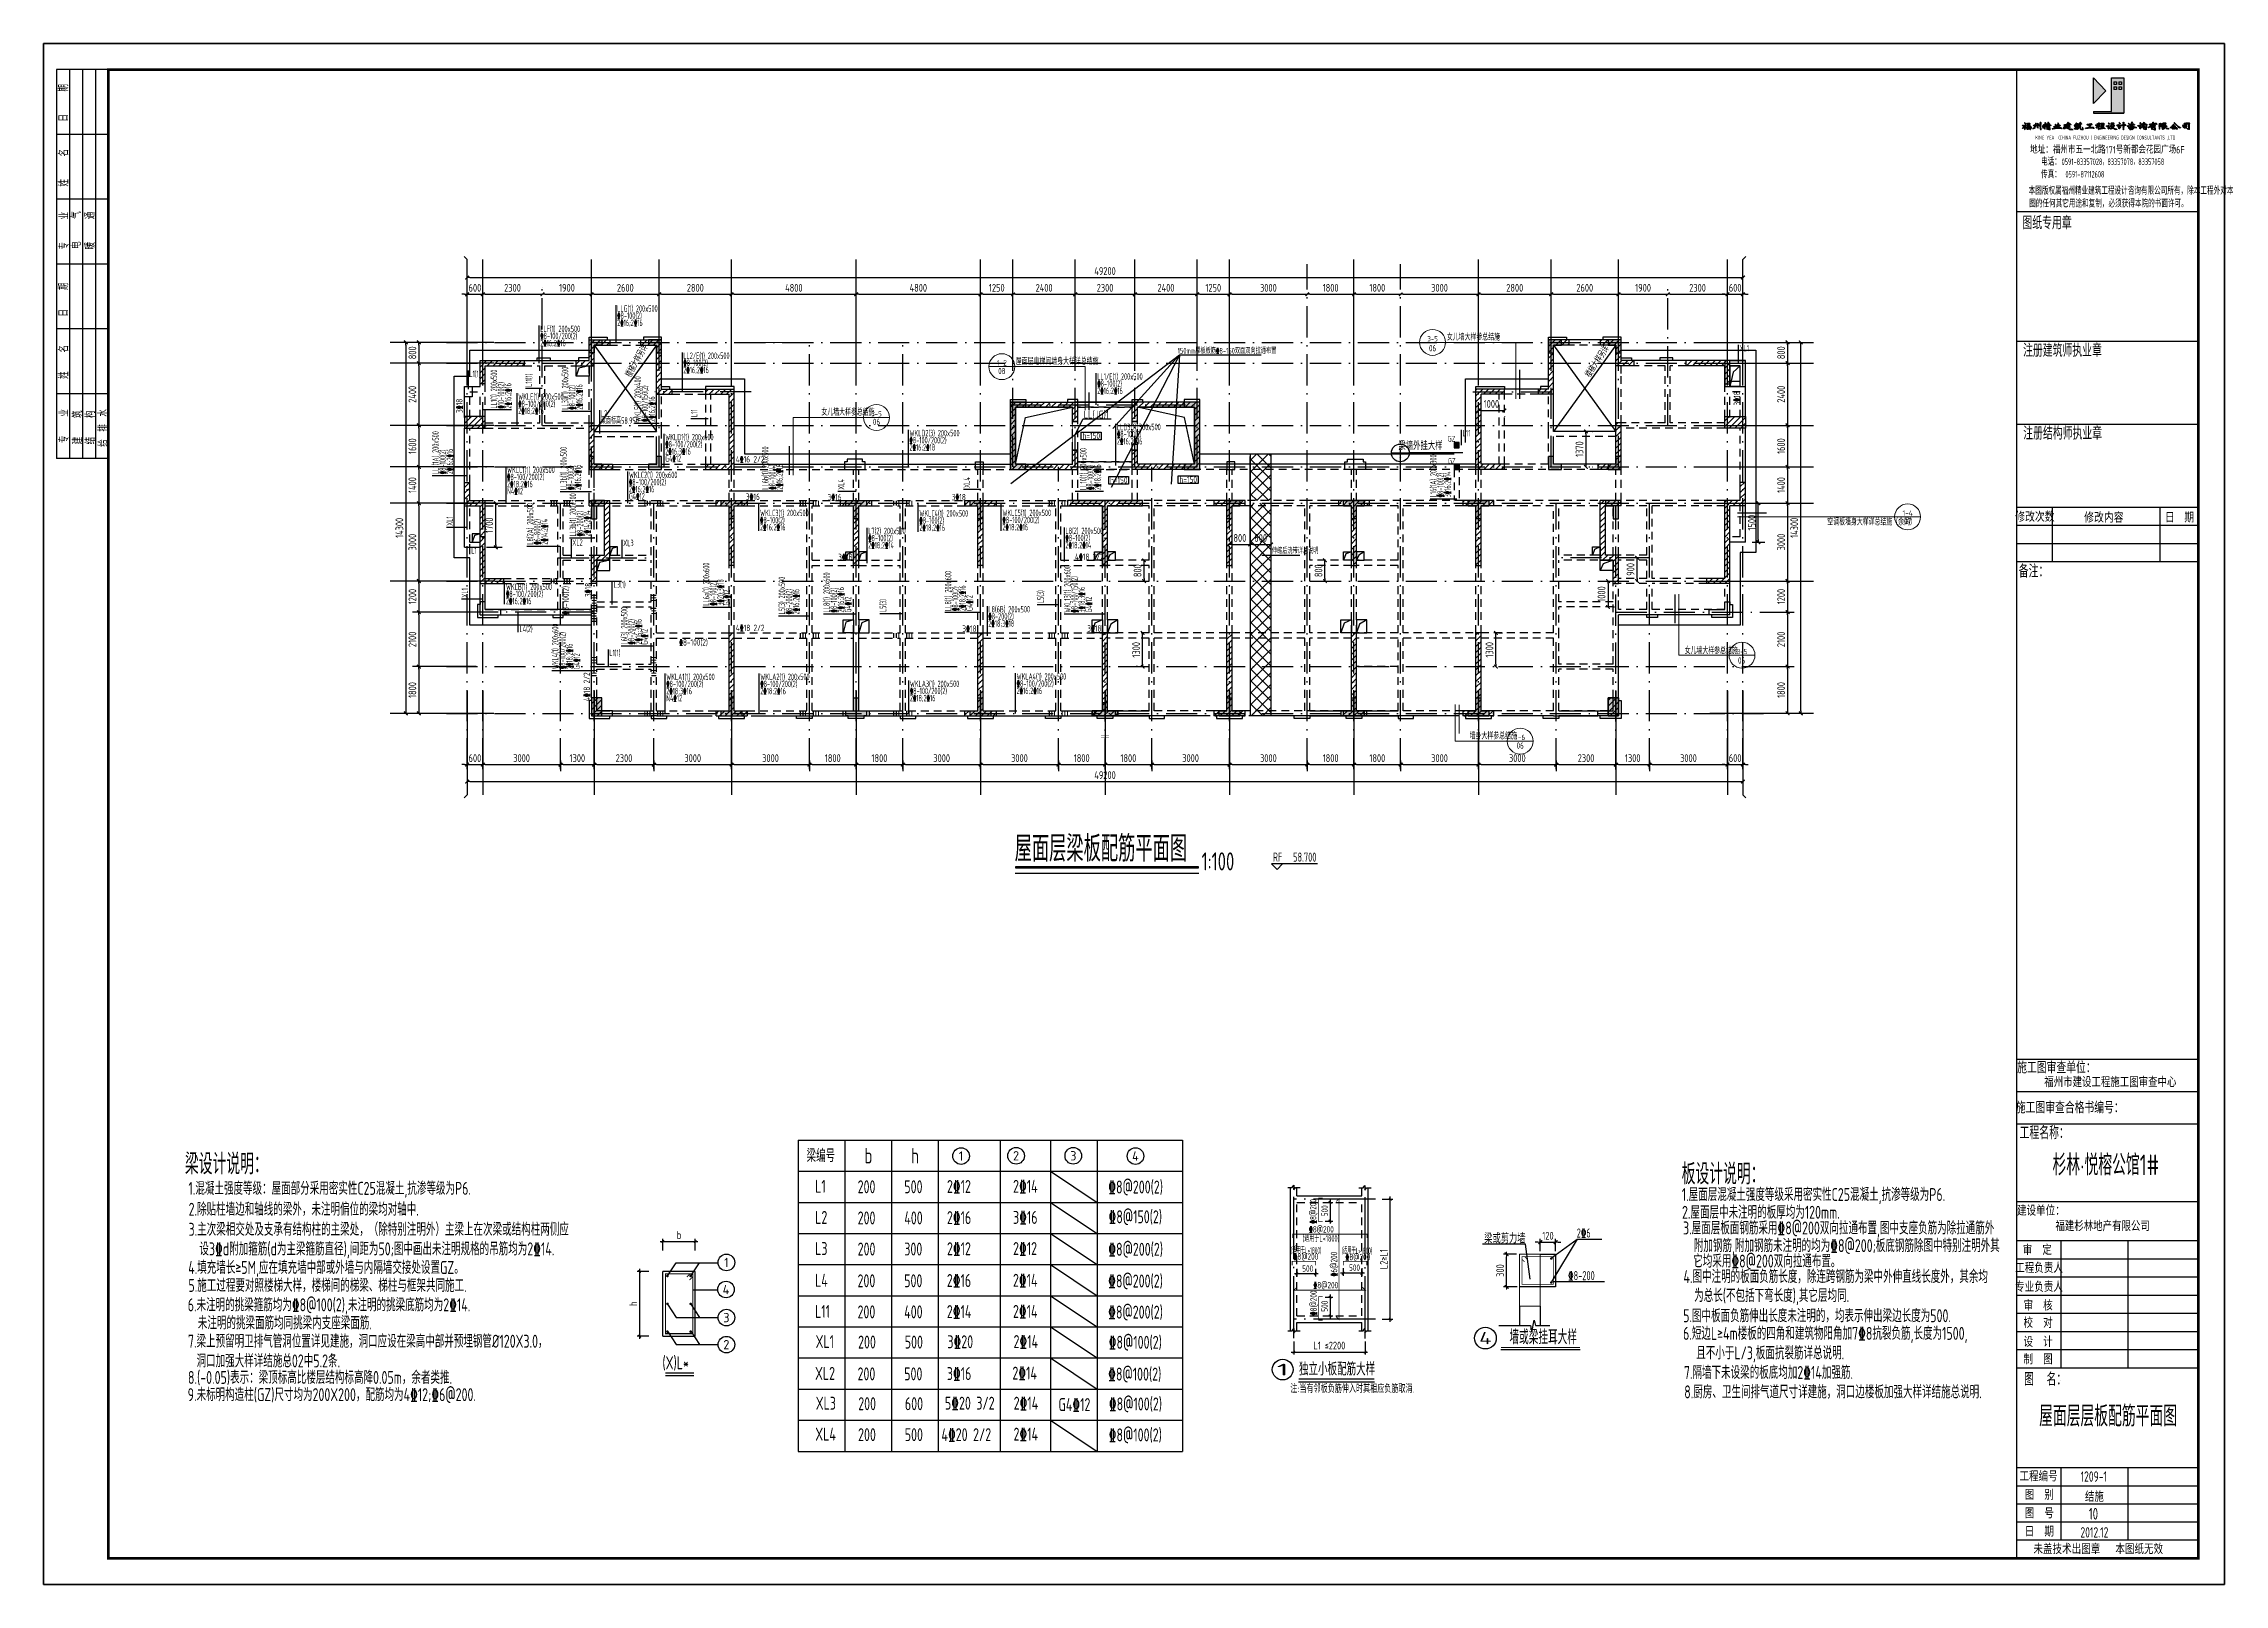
# Model space of a CAD drawing. Extents: x 580289 to 1106878, y -144605 to 78052.
# Drawn here: x 660386 to 744486, y -144605 to -85205 of the extents above; entities that cross this region are included whole.
import ezdxf
from ezdxf.enums import TextEntityAlignment as Align

# ---------------------------------------------------------------- set-up
doc = ezdxf.new("R2010")
doc.units = 0
doc.header["$LTSCALE"] = 100
for name, pattern in [('2', [18.5, 12, -3, 0.5, -3]), ('3', [5, 3, -2]), ('ACAD_ISO04W100', [30.5, 24, -3, 0.5, -3]), ('CENTER', [2, 1.25, -0.25, 0.25, -0.25]), ('CONTINOUS', [0]), ('DASH_1_100', [5, 3, -2])]:
    doc.linetypes.add(name, pattern=pattern)
doc.layers.get('0').update_dxf_attribs({"linetype": 'CONTINUOUS'})
doc.layers.get('Defpoints').update_dxf_attribs({"linetype": 'CONTINUOUS'})
for name, color, linetype in [('AXIS', 3, 'CONTINUOUS'), ('AXIS_TEXT', 7, 'CONTINUOUS'), ('BBAR', 1, 'CONTINUOUS'), ('BDIM', 3, 'CONTINUOUS'), ('BSET', 2, 'CONTINUOUS'), ('COLU', 7, 'CONTINUOUS'), ('CSET', 2, 'CONTINUOUS'), ('DIM', 3, 'CONTINUOUS'), ('HATCH', 254, 'CONTINUOUS'), ('k开洞', 255, 'CONTINUOUS'), ('LAYER2', 7, 'CONTINUOUS'), ('mid', 7, 'CONTINUOUS'), ('paxis1', 253, 'CONTINUOUS'), ('PDIM', 3, 'CONTINUOUS'), ('TAB', 7, 'CONTINUOUS'), ('TEXT', 2, 'CONTINUOUS'), ('THIN', 7, 'CONTINUOUS'), ('tm', 7, 'CONTINUOUS'), ('T图框', 7, 'CONTINUOUS'), ('xj', 6, 'CONTINUOUS'), ('图框', 254, 'CONTINUOUS'), ('垂直标注', 2, 'CONTINUOUS'), ('支座钢筋标注', 173, 'CONTINUOUS'), ('构件名称', 6, 'CONTINUOUS'), ('构造柱', 7, 'CONTINUOUS'), ('梁', 4, 'CONTINUOUS'), ('梁__实线', 4, 'CONTINUOUS'), ('梁__虚线', 4, 'DASH_1_100'), ('梁原位标注', 7, 'CONTINUOUS'), ('梁虚线', 134, '3'), ('次梁箍筋', 1, 'CONTINUOUS'), ('水平标注', 2, 'CONTINUOUS'), ('洞口', 253, 'CONTINUOUS'), ('洞口边线', 7, 'CONTINUOUS'), ('索引', 140, 'CONTINUOUS'), ('网格', 253, '2'), ('门虚线', 174, '3'), ('零厚板', 7, 'CONTINUOUS')]:
    doc.layers.add(name, color=color, linetype=linetype)
for name, color, linetype, lineweight in [('DIM_IDEN', 1, 'CONTINUOUS', 18), ('REIN', 6, 'CONTINUOUS', 18), ('Z-柱大样外框', 7, 'CONTINUOUS', 18), ('Z-详图标注', 3, 'CONTINUOUS', 18)]:
    doc.layers.add(name, color=color, linetype=linetype, lineweight=lineweight)
doc.styles.add('1111$0$TSSD_REIN', font='tssdeng.shx', dxfattribs={"width": 0.7, "bigfont": 'tssdchn.shx'})
doc.styles.add('_TCH_AXIS', font='tssdeng.shx', dxfattribs={"width": 0.7, "bigfont": 'tssdchn.shx'})
doc.styles.add('_TCH_LABEL', font='tssdeng.shx', dxfattribs={"width": 0.7, "bigfont": 'tssdchn.shx'})
doc.styles.add('COMPLEX', font='tssdeng.shx', dxfattribs={"width": 0.7, "bigfont": 'tssdchn.shx'})
doc.styles.add('DX', font='tssdeng.shx', dxfattribs={"width": 0.7, "bigfont": 'tssdchn.shx'})
doc.styles.add('HZ', font='tssdeng.shx', dxfattribs={"width": 0.7, "bigfont": 'tssdchn.shx'})
doc.styles.add('HZTXT', font='tssdeng.shx', dxfattribs={"width": 0.7, "bigfont": 'tssdchn.shx'})
doc.styles.add('HZTXT2', font='tssdeng.shx', dxfattribs={"width": 0.7, "bigfont": 'tssdchn.shx'})
doc.styles.get("Standard").update_dxf_attribs({"font": 'tssdeng.shx', "width": 0.7, "bigfont": 'tssdchn.shx'})
doc.styles.add('TCCAD_Dimension', font='Tssdeng.shx', dxfattribs={"width": 0.7, "bigfont": 'tssdchn.shx'})
doc.styles.add('TK', font='tssdeng.shx', dxfattribs={"width": 0.7, "bigfont": 'tssdchn.shx'})
doc.styles.add('TSSD_Dimension', font='Tssdeng.shx', dxfattribs={"width": 0.7, "bigfont": 'tssdchn.shx'})
doc.styles.add('TSSD_Label', font='Tssdeng.shx', dxfattribs={"width": 0.7, "bigfont": 'hztxt.shx'})
doc.styles.add('TSSD_Num', font='Tssdeng.shx', dxfattribs={"width": 0.7, "bigfont": 'hztxt.shx'})
doc.dimstyles.new('TCCAD_25_100', dxfattribs={"dimtxt": 300, "dimasz": 100, "dimexe": 125, "dimexo": 125, "dimgap": 100, "dimtad": 1, "dimdec": 0, "dimlfac": 0.25, "dimzin": 0, "dimdsep": 46, "dimtxsty": 'TCCAD_Dimension', "dimblk": '_TCDBK25_100', "dimcen": 0, "dimclrt": 7, "dimadec": 0, "dimazin": 0, "dimtfac": 1, "dimtdec": 0, "dimtix": 1, "dimtmove": 2, "dimatfit": 3, "dimfxl": 1, "dimtolj": 1, "dimtzin": 0, "dimarcsym": 0})
doc.dimstyles.new('TSSD_100_100', dxfattribs={"dimtxt": 300, "dimasz": 100, "dimexe": 100, "dimexo": 250, "dimgap": 100, "dimtad": 1, "dimdec": 0, "dimzin": 0, "dimdsep": 46, "dimtxsty": 'TSSD_Dimension', "dimblk": 'ARCHTICK', "dimcen": 0, "dimdle": 100, "dimclrt": 7, "dimadec": 0, "dimazin": 0, "dimtfac": 1, "dimtdec": 0, "dimtix": 1, "dimtmove": 2, "dimatfit": 3, "dimfxl": 1, "dimtolj": 1, "dimtzin": 0, "dimarcsym": 0})
doc.dimstyles.new('TSSD_100_100$0', dxfattribs={"dimtxt": 300, "dimasz": 100, "dimexe": 250, "dimexo": 250, "dimgap": 100, "dimtad": 1, "dimdec": 0, "dimzin": 0, "dimdsep": 46, "dimtxsty": 'TSSD_Dimension', "dimblk": '_TSDBK', "dimblk1": '_TSDBK', "dimblk2": '_TSDBK', "dimsah": 1, "dimcen": 0, "dimclrt": 7, "dimadec": 0, "dimazin": 0, "dimtfac": 1, "dimtdec": 0, "dimtix": 1, "dimtmove": 2, "dimatfit": 3, "dimldrblk": '_TSDBK', "dimfxl": 1, "dimtolj": 1, "dimtzin": 0, "dimarcsym": 0})
pattern_1 = [(45, (643439.41, 3472.82), (-112.2532, 112.2532), [])]

msp = doc.modelspace()

# ---------------------------------------------------------------- texts
at = {"width": 0.7}
msp.add_text('150mm厚板板筋%%1328-150双面双向拉通布置', height=220, dxfattribs=at).set_placement((704119.8, -97155.9))
at = {"color": 4, "width": 0.7}
msp.add_text('杉林·悦榕公馆1#', height=800, dxfattribs=at).set_placement((739912.4, -128388.1), align=Align.MIDDLE)
at = {"layer": 'BSET', "color": 4, "width": 0.7}
msp.add_text('(X)L*', height=500, dxfattribs=at).set_placement((684251.2, -136313.3))
at = {"layer": 'DIM', "width": 0.7}
msp.add_text('伸缩后浇带详总说明', height=220, rotation=360, dxfattribs=at).set_placement((707751, -104866))
at = {"layer": 'DIM_IDEN', "color": 7, "style": '_TCH_LABEL'}
for s, height, rotation, width, p, p2 in [('3-5', 201.8, 0, 0.866667, (713749.2, -96681.9), (714152.8, -96681.9)), ('3-5', 201.8, 360, 0.866667, (725680.9, -108741.4), (726084.5, -108741.4)), ('06', 242.45, 360, 0.892929, (725729.5, -109106.9), (726004.3, -109106.9))]:
    msp.add_text(s, height=height, rotation=rotation, dxfattribs=dict(at, width=width)).set_placement(p, p2, align=Align.FIT)
at = {"layer": 'DIM_IDEN', "color": 7, "style": '_TCH_LABEL', "width": 0.7}
for rotation, p in [(0, (714504, -96647.3)), (360, (723671.7, -108737.1))]:
    msp.add_text('女儿墙大样参总结施', height=250, rotation=rotation, dxfattribs=at).set_placement(p)
at = {"layer": 'DIM_IDEN', "color": 7, "style": '_TCH_LABEL'}
for s, height, width, p, p2 in [('1-2', 207.96, 0.808889, (697145.7, -97616.3), (697533.8, -97616.3)), ('06', 242.45, 0.892929, (713812.9, -97067), (714087.6, -97067)), ('08', 240.94, 0.892157, (697199.2, -97947.1), (697480.3, -97947.1)), ('3-5', 201.8, 0.866667, (692303.4, -99575.8), (692707, -99575.8)), ('06', 242.45, 0.892929, (692367.9, -99907.1), (692642.6, -99907.1)), ('1-4', 206.41, 0.809836, (732074.3, -103407.7), (732466.5, -103407.7)), ('07', 242.45, 0.866667, (732133, -103740), (732407.8, -103740)), ('1-6', 209.51, 0.80791, (717137.2, -112053.8), (717521.3, -112053.8)), ('06', 242.45, 0.892929, (717191.9, -112386.7), (717466.7, -112386.7))]:
    msp.add_text(s, height=height, dxfattribs=dict(at, width=width)).set_placement(p, p2, align=Align.FIT)
at = {"layer": 'DIM_IDEN', "color": 7, "style": '_TCH_LABEL', "width": 0.7}
for s, p in [('屋面层电梯间墙身大样详总结施', (697881.7, -97582.9)), ('女儿墙大样参总结施', (690381.4, -99541.2)), ('空调板墙身大样详总结施（余同）', (729175.2, -103774)), ('墙身大样参总结施', (715380.5, -112020.7))]:
    msp.add_text(s, height=250, dxfattribs=at).set_placement(p)
at = {"layer": 'k开洞', "width": 0.7}
for rotation, p in [(61.261742, (683041.8, -98098)), (57.111492, (720039.7, -98101.4))]:
    msp.add_text('楼梯大样另详', height=250, rotation=rotation, dxfattribs=at).set_placement(p)
at = {"layer": 'TEXT', "width": 0.7}
for s, height, p in [('屋面层梁板配筋平面图', 1000, (697832.8, -116739.5)), ('1:100', 700, (705043, -117081.7)), ('梁编号', 500, (689807.9, -128326.6)), ('b', 600, (692047.3, -128376.6)), ('h', 600, (693847.3, -128376.6)), ('梁设计说明：', 800, (665836.4, -128797.2, -690.8)), ('板设计说明：', 800, (723555.8, -129184.8, 690.8)), ('1.混凝土强度等级：屋面部分采用密实性C25混凝土,抗渗等级为P6.', 500, (665973.1, -129586.8, -690.8)), ('L1', 500, (690141, -129507)), ('200', 500, (691778.9, -129526.6)), ('500', 500, (693578.9, -129526.6)), ('2%%13212', 500, (695223.2, -129515.4)), ('2\x8414', 500, (697773.1, -129507.1)), ('%%1328@200(2)', 500, (701443.8, -129535.6)), ('1.屋面层混凝土强度等级采用密实性C25混凝土,抗渗等级为P6. ', 500, (723561.1, -129824.9, 690.8)), ('2.除贴柱墙边和轴线的梁外，未注明偏位的梁均对轴中.', 500, (665977.9, -130392.2, -690.8)), ('L2', 500, (690141, -130707)), ('200', 500, (691778.9, -130726.6)), ('400', 500, (693578.9, -130726.6)), ('2\x8416', 500, (695223.2, -130715.4)), ('3%%13216', 500, (697773.1, -130707.1)), ('\x848@150(2)', 500, (701454.1, -130684.2)), ('2.屋面层中未注明的板厚均为120mm.', 500, (723569.5, -130509.6, 1381.6)), ('3.主次梁相交处及支承有结构柱的主梁处，（除特别注明外）主梁上在次梁或结构柱两侧应', 500, (665975.6, -131167.1)), ('3.屋面层板面钢筋采用\x848@200双向拉通布置,图中支座负筋为除拉通筋外', 500, (723610.6, -131114.9, 1381.6)), ('设3\x84d附加箍筋(d为主梁箍筋直径),间距为50;图中画出未注明规格的吊筋均为2\x8414.', 500, (666394.4, -131921)), ('L3', 500, (690141, -131907)), ('200', 500, (691778.9, -131926.6)), ('300', 500, (693578.9, -131926.6)), ('2%%13212', 500, (695223.2, -131915.4)), ('2%%13212', 500, (697773.1, -131907.1)), ('\x848@200(2)', 500, (701443.8, -131935.6)), ('它均采用\x848@200双向拉通布置。', 500, (724004.1, -132391)), ('附加钢筋,附加钢筋未注明的均为\x848@200;板底钢筋除图中特别注明外其', 500, (724027.2, -131795.8)), ('4.填充墙长≥5M,应在填充墙中部或外墙与内隔墙交接处设置GZ。', 500, (665962.4, -132637.5)), ('5.施工过程要对照楼梯大样，楼梯间的梯梁、梯柱与框架共同施工.', 500, (665971.1, -133329.7, -690.8)), ('L4', 500, (690136.5, -133130.8)), ('200', 500, (691774.5, -133150.5)), ('500', 500, (693574.5, -133150.5)), ('2\x8416', 500, (695218.7, -133139.2)), ('2\x8414', 500, (697768.7, -133131)), ('\x848@200(2)', 500, (701439.4, -133159.4)), ('4.图中注明的板面负筋长度，除连跨钢筋为梁中外伸直线长度外，其余均', 500, (723625.2, -132986.9, 1381.6)), ('6.未注明的挑梁箍筋均为\x848@100(2),未注明的挑梁底筋均为2\x8414.', 500, (665943.7, -134077.9)), ('为总长(不包括下弯长度),其它层均同.', 500, (724039.7, -133720.1, 1381.6)), ('未注明的挑梁面筋均同挑梁内支座梁面筋.', 500, (666333.3, -134773)), ('L11', 500, (690136.5, -134330.8)), ('200', 500, (691774.5, -134350.5)), ('400', 500, (693574.5, -134350.5)), ('2%%13214', 500, (695218.7, -134339.2)), ('2\x8414', 500, (697768.7, -134331)), ('\x848@200(2)', 500, (701439.4, -134359.4)), ('5.图中板面负筋伸出长度未注明的，均表示伸出梁边长度为500.', 500, (723613.7, -134497.8, 2763.3)), ('7.梁上预留明卫排气管洞位置详见建施，洞口应设在梁高中部并预埋钢管%%C120X3.0，', 500, (665951.8, -135480.8)), ('XL1', 500, (690158.2, -135493.2)), ('200', 500, (691796.2, -135512.8)), ('500', 500, (693596.2, -135512.8)), ('3%%13220', 500, (695240.4, -135501.6)), ('2\x8414', 500, (697790.4, -135493.3)), ('\x848@100(2)', 500, (701461.1, -135521.8)), (' 墙或梁挂耳大样', 560, (716675, -135348.1)), ('6.短边L≥4m楼板的四角和建筑物阳角加7\x848抗裂负筋,长度为1500,', 500, (723609.3, -135178, 1381.6)), ('   且不小于L/3,板面抗裂筋详总说明.', 500, (723480.9, -135931, 1381.6)), ('洞口加强大样详结施总02中5.2条.', 500, (666285.6, -136239)), ('XL2', 500, (690136.9, -136719.8)), ('200', 500, (691774.8, -136739.5)), ('500', 500, (693574.8, -136739.5)), ('3%%13216', 500, (695219.1, -136728.3)), ('2\x8414', 500, (697746.1, -136709.3)), ('\x848@100(2)', 500, (701439.7, -136748.5)), ('7.隔墙下未设梁的板底均加2\x8414加强筋.', 500, (723642.6, -136684)), ('9.未标明构造柱(GZ)尺寸均为200X200，配筋均为4%%13212;%%1326@200.', 500, (665941.2, -137540.2)), ('8.(-0.05)表示：梁顶标高比楼层结构标高降0.05m，余者类推.', 500, (665951.4, -136876.7)), ('8.厨房、卫生间排气道尺寸详建施，洞口边楼板加强大样详结施总说明.', 500, (723655.5, -137433.6)), ('XL3', 500, (690164.1, -137870.4)), ('200', 500, (691802, -137890)), ('600', 500, (693602, -137890)), ('5\x8420 3/2', 500, (695144.7, -137868.6)), ('2\x8414', 500, (697796.2, -137870.5)), ('G4%%13212', 500, (699525.3, -137924)), ('\x848@100(2)', 500, (701466.9, -137899)), ('XL4', 500, (690147.7, -139063.2)), ('200', 500, (691796.2, -139082.9)), ('500', 500, (693596.2, -139082.9)), ('4%%13220 2/2 ', 500, (695011, -139082.8)), ('2\x8414', 500, (697790.4, -139063.4)), ('\x848@100(2)', 500, (701461.1, -139091.8)), ('10', 450, (739258.5, -142108.1))]:
    msp.add_text(s, height=height, dxfattribs=at).set_placement(p)
at = {"layer": 'TEXT', "text_generation_flag": 6, "width": 0.7}
msp.add_text('屋面层层板配筋平面图', height=800, rotation=180, dxfattribs=at).set_placement((737340.8, -138517))
at = {"layer": 'THIN', "style": 'TSSD_Label', "width": 0.7}
msp.add_text('梁墙外挂大样', height=300, dxfattribs=at).set_placement((714334.7, -100954.8), align=Align.BOTTOM_RIGHT)
at = {"layer": 'tm', "width": 0.7}
for s, p in [('RF', (707973.6, -116567, -1381.6)), ('58.700', (709022.4, -116567, 1381.6))]:
    msp.add_text(s, height=350, rotation=0, dxfattribs=at).set_placement(p, align=Align.MIDDLE)
at = {"layer": '垂直标注', "width": 0.6}
for s, p in [('LL1(1) 200x500', (677874.7, -99274.2)), ('L11(1)', (679217.9, -98437.8)), ('LL3a(1) 200x500', (680619.3, -99320.3)), ('WKL5(1) 200x400', (683419.5, -99787.9)), ('\x8410-100(2)', (678149.7, -99274.2)), ('2\x8416;2\x8416', (678424.7, -99274.2)), ('\x848-100(2)', (680894.3, -99320.3)), ('2\x8416;2\x8416', (681169.3, -99320.3)), ('\x848-100/150(2)', (683694.5, -99787.9)), ('2\x8416;2\x8416', (683969.5, -99787.9)), ('L11', (685599.3, -99602.8)), ('LL1(1A) 200x500', (675624.3, -101803.9)), ('\x848-100(2)', (675899.3, -101803.9)), ('2\x8416;2\x8416', (676174.3, -101803.9)), ('LL3b(1) 200x500', (680560.6, -102415.7)), ('\x848-100(2)', (680835.6, -102415.7)), ('2\x8416;2\x8416', (681110.6, -102415.7)), ('LL6b(1) 200x500', (688340.5, -102404)), ('\x848-100(4)', (688615.5, -102404)), ('2\x8416;2\x8418', (688890.5, -102404)), ('LL10(1) 200x500', (700605.6, -102415.1)), ('\x848-100(4)', (700880.6, -102415.1)), ('2\x8418;2\x8416', (701155.6, -102415.1)), ('L16(1A) 200x300', (714102.4, -102697.7)), ('XL4', (691265.2, -102403.2)), ('XL4', (696113.9, -102331.3)), ('\x848-100(2)', (714377.4, -102697.7)), ('3%%13216;2%%13214', (714652.4, -102697.7)), ('L8(2A) 200x500', (679274.8, -104522.9)), ('LL3b(1) 200x300', (680921.2, -104201.4)), ('%%1328-200(2)', (681196.2, -104201.4)), ('2%%13214;2%%13214', (681471.2, -104201.4)), ('XL1', (676170.1, -103792.9)), ('\x846-800(2)', (679549.8, -104522.9)), ('2\x8414;2\x8414', (679824.8, -104522.9)), ('LL6a(1) 200x600', (686062.8, -106875.5)), ('LL8(1) 200x600', (690706.5, -107137.2)), ('LL8(1) 200x600', (695392.6, -107079.4)), ('WKL13(1) 200x600', (699990.2, -107141.5)), ('XL1', (676755.2, -106564.1)), ('\x848-100(2)', (686337.8, -106875.5)), ('3\x8420;3\x8418', (686612.8, -106875.5)), ('G4\x8412', (686857.6, -106870.7)), ('L5(3) 200x500', (688981, -107209.6)), ('\x848-200(2)', (689256, -107209.6)), ('2\x8416;2\x8416', (689531, -107209.6)), ('\x848-100(2)', (690981.5, -107137.2)), ('2\x8416;2\x8416', (691256.5, -107137.2)), ('G4\x8412', (691531.5, -107137.2)), ('L5(3)', (692879.9, -107122.3)), ('\x848-100(2)', (695667.6, -107079.4)), ('2\x8418;2\x8416', (695942.6, -107079.4)), ('G4\x8412', (696217.6, -107079.4)), ('L5(3)', (698953.9, -106779.7)), ('\x848-100/150(2)', (700265.2, -107141.5)), ('3\x8418;3\x8416', (700540.2, -107141.5)), ('G4\x8412', (700815.2, -107141.5)), ('L6(3) 200x500', (682903.1, -108371.3)), ('\x848-200(2)', (683178.1, -108371.3)), ('2\x8416;3\x8416', (683453.1, -108371.3)), ('WKL4(1) 200x600', (680240.2, -109320.5)), ('\x848-100/200(2)', (680515.2, -109320.5)), ('2\x8418;2\x8416', (680790.2, -109320.5)), ('G4\x8412', (683684.8, -108380)), ('G4\x8412', (681065.2, -109320.5))]:
    msp.add_text(s, height=250, rotation=90, dxfattribs=at).set_placement(p)
at = {"layer": '构件名称', "width": 0.7}
for p in [(700451.9, -100450.4), (701511.2, -102160.2), (704190.5, -102134.1)]:
    msp.add_text('h=150', height=250, rotation=0.000002, dxfattribs=at).set_placement(p)
at = {"layer": '构件名称', "color": 7, "width": 0.7}
for s, p in [('梁或剪力墙', (715943.2, -131455.4)), ('2%%1326', (719509.4, -131233.1)), ('%%1328-200', (719178.9, -132877.1))]:
    msp.add_text(s, height=350, dxfattribs=at).set_placement(p)
at = {"layer": '构造柱', "width": 0.7}
for p in [(714537, -100545.9), (714547.3, -101401.9)]:
    msp.add_text('GZ', height=220, dxfattribs=at).set_placement(p)
at = {"layer": '梁原位标注', "width": 0.7}
for s, p in [('3%%13218', (676541.7, -99443.4)), ('3%%13218', (725811.1, -99157.7)), ('\x848-100(2)', (680639.1, -107223)), ('3\x8418', (681510.3, -106539.4)), ('4\x8418 2/2', (681456.7, -110553.4))]:
    msp.add_text(s, height=250, rotation=90, dxfattribs=at).set_placement(p)
for s, p in [('4\x8416 2/2', (687079.9, -101353.6)), ('3\x8416', (687466.9, -102796.3)), ('3\x8416', (690618.4, -102815.4)), ('3\x8418', (695404.6, -102812.8)), ('3\x8418', (691028.4, -105123.6)), ('4\x8418 2/2', (700159.5, -105112.4)), ('4\x8418 2/2', (687079.9, -107853.6)), ('3\x8418', (695815.9, -107884.1)), ('3\x8418', (700632.8, -107873.8)), ('\x848-100(2)', (684894, -108412.8))]:
    msp.add_text(s, height=250, dxfattribs=at).set_placement(p)
at = {"layer": '水平标注', "width": 0.6}
for s, p in [('2\x8416;2\x8416', (682504.7, -96091.6)), ('LLG(1) 200x500', (682504.7, -95541.6)), ('\x848-100(2)', (682504.7, -95816.6)), ('2\x8416;2\x8416', (679537.3, -96873.6)), ('LLF(1) 200x500', (679537.3, -96323.6)), ('\x848-100/200(2)', (679537.3, -96598.6)), ('LL2/E(1) 200x500', (685055.1, -97360.6)), ('\x848-100(2)', (685055.1, -97635.6)), ('XL1', (725785.6, -97072.5)), ('L1(1)', (676804.6, -98058.1)), ('2\x8416;2\x8416', (685055.1, -97910.6)), ('LL1/E(1) 200x500', (701019.9, -98162.4)), ('\x848-100(2)', (701019.9, -98437.4)), ('WKLE(1) 200x500', (678688.2, -98936.6)), ('2\x8418;2\x8416', (678688.2, -99486.6)), ('\x848-100/200(2)', (678688.2, -99211.6)), ('2\x8416;2\x8416', (701019.9, -98712.4)), ('粱面标高58.950', (681876.2, -99860.4)), ('L2', (681876.2, -99585.4)), ('WKLD2(3) 200x500', (693777.7, -100343.8)), ('LLD3(1) 300x500', (701777.4, -100108.5)), ('WKLD1(1) 200x600', (684359.2, -100499.2)), ('2\x8416;3\x8416', (684359.2, -101049.2)), ('\x848-100/200(2)', (684359.2, -100774.2)), ('2\x8416;2\x8418', (693777.7, -100893.8)), ('\x848-100/200(2)', (693777.7, -100618.8)), ('2\x8416;2\x8416', (701777.4, -100658.5)), ('\x848-100(2)', (701777.4, -100383.5)), ('L11', (715108.3, -100345.7)), ('WKLC1(1) 200x500', (678259.1, -101758.7)), ('\x848-100/200(2)', (678259.1, -102033.7)), ('WKLC2(1) 200x600', (682957.5, -101956)), ('G4\x8412', (684359.2, -101324.2)), ('2\x8418;2\x8416', (678259.1, -102308.7)), ('N4\x8412', (678259.1, -102583.7)), ('2\x8416;2\x8416', (682957.5, -102506)), ('G4\x8412', (682957.5, -102781)), ('\x848-100/200(2)', (682957.5, -102231)), ('WKLC3(1) 200x500', (688015.1, -103422.1)), ('\x848-100(2)', (688015.1, -103697.1)), ('WKLC4(1) 200x500', (694159.7, -103438.8)), ('\x848-100(2)', (694159.7, -103713.8)), ('WKLC5(1) 200x500', (697361.9, -103417.7)), ('\x848-100/200(2)', (697361.9, -103692.7)), ('2\x8416;2\x8416', (688015.1, -103972.1)), ('L7(2) 200x500', (692186.4, -104118.2)), ('\x848-100(2)', (692186.4, -104393.2)), ('2\x8418;2\x8416', (694159.7, -103988.8)), ('2\x8418;2\x8416', (697361.9, -103967.7)), ('L8(2) 200x500', (699792, -104110.5)), ('\x848-100(2)', (699792, -104385.5)), ('L1', (676879.2, -104866.3)), ('XL2', (680774.8, -104559.6)), ('XL3', (682736.2, -104579.1)), ('2\x8418;2\x8414', (692186.4, -104668.2)), ('2\x8418;2\x8414', (699792, -104660.5)), ('L3(1)', (682369.9, -106184.8)), ('WKLB(1) 200x500', (678215.2, -106268)), ('2\x8416;2\x8416', (678215.2, -106818)), ('\x848-100/200(2)', (678215.2, -106543)), ('L4(2)', (678741.3, -107894)), ('2\x8418;3\x8418', (696818.6, -107686)), ('L8(6B) 200x500', (696818.6, -107136)), ('\x848-200(2)', (696818.6, -107411)), ('L1(1)', (682202.3, -108815.6)), ('WKLA1(1) 200x500', (684397, -109739.4)), ('2\x8418;3\x8416', (684397, -110289.4)), ('\x848-100/200(2)', (684397, -110014.4)), ('WKLA2(1) 200x500', (688024.2, -109739.4)), ('2\x8418;2\x8416', (688024.2, -110289.4)), ('\x848-100/200(2)', (688024.2, -110014.4)), ('WKLA3(1) 200x500', (693791.7, -110009.6)), ('\x848-100/200(2)', (693791.7, -110284.6)), ('WKLA4(1) 200x500', (697909, -109726)), ('2\x8416;2\x8416', (697909, -110276)), ('\x848-100/200(2)', (697909, -110001)), ('N4\x8412', (684397, -110564.4)), ('2\x8418;2\x8416', (693791.7, -110559.6))]:
    msp.add_text(s, height=250, dxfattribs=at).set_placement(p)
at = {"layer": '索引', "width": 0.7}
msp.add_text('LL(JG)1', height=300, dxfattribs=at).set_placement((700501, -99656.1))
msp.add_text('LL(JG)1', height=300, dxfattribs=at).set_placement((700501, -99656.1))

# ---------------------------------------------------------------- blocks, each defined once
blk = doc.blocks.new('A$C72C84CBD')
at = {"layer": '图框'}
h = blk.add_hatch(color=0, dxfattribs=at)
h.paths.add_polyline_path([(79745, 56789), (79050, 56789), (79049, 56724), (79745, 56724), (80225, 56724), (80225, 58086), (79745, 58086)])
h.paths.add_polyline_path([(79837, 57631), (79837, 57731), (79937, 57731), (79937, 57631)], flags=16)
h.paths.add_polyline_path([(80032, 57631), (80032, 57731), (80132, 57731), (80132, 57631)], flags=16)
h.paths.add_polyline_path([(79837, 57827), (79837, 57927), (79937, 57927), (79937, 57827)], flags=16)
h.paths.add_polyline_path([(80032, 57827), (80032, 57927), (80132, 57927), (80132, 57827)], flags=16)
h.paths.add_polyline_path([(79524, 57583), (79049, 58081), (79050, 57085)])
at = {"layer": '图框', "color": 0}
for p, q in [((2500, 58400), (500, 58400)), ((500, 58400), (500, 43400)), ((1000, 58400), (1000, 43400)), ((1500, 58400), (1500, 43400)), ((2000, 58400), (2000, 43400)), ((76100, 1000), (76100, 58400)), ((79050, 57085), (79049, 58081)), ((79524, 57583), (79049, 58081)), ((79745, 56789), (79745, 58086)), ((79745, 58086), (80225, 58086)), ((79745, 58086), (80153, 58086)), ((80225, 58086), (80225, 56724)), ((79524, 57583), (79050, 57085)), ((79837, 57927), (79937, 57927)), ((79837, 57927), (79837, 57827)), ((79937, 57827), (79837, 57827)), ((79837, 57731), (79937, 57731)), ((79837, 57731), (79837, 57631)), ((79937, 57631), (79837, 57631)), ((79937, 57927), (79937, 57827)), ((79937, 57731), (79937, 57631)), ((80032, 57927), (80132, 57927)), ((80032, 57927), (80032, 57827)), ((80132, 57827), (80032, 57827)), ((80032, 57731), (80132, 57731)), ((80032, 57731), (80032, 57631)), ((80132, 57631), (80032, 57631)), ((80132, 57927), (80132, 57827)), ((80132, 57731), (80132, 57631)), ((76398, 56335), (76419, 56356)), ((76398, 56330), (76422, 56354)), ((76398, 56326), (76423, 56351)), ((76399, 56340), (76416, 56357)), ((76399, 56322), (76425, 56347)), ((76402, 56348), (76410, 56355)), ((76987, 56313), (77030, 56356)), ((76987, 56308), (77029, 56351)), ((76988, 56323), (77034, 56368)), ((76988, 56318), (77034, 56364)), ((76989, 56328), (77031, 56370)), ((76990, 56339), (77024, 56372)), ((76990, 56334), (77028, 56372)), ((76991, 56349), (77017, 56374)), ((76991, 56344), (77021, 56373)), ((76992, 56359), (77009, 56375)), ((76992, 56354), (77013, 56375)), ((76993, 56368), (77001, 56376)), ((76993, 56363), (77005, 56376)), ((76993, 56373), (76996, 56375)), ((77184, 56331), (77208, 56354)), ((77184, 56326), (77211, 56353)), ((77184, 56321), (77212, 56350)), ((77185, 56341), (77200, 56355)), ((77185, 56336), (77204, 56355)), ((77186, 56346), (77196, 56356)), ((77187, 56351), (77191, 56356)), ((77267, 56292), (77331, 56356)), ((77271, 56292), (77330, 56350)), ((77293, 56322), (77331, 56361)), ((77294, 56328), (77330, 56364)), ((77295, 56343), (77322, 56369)), ((77295, 56338), (77325, 56368)), ((77295, 56333), (77328, 56366)), ((77296, 56362), (77307, 56372)), ((77296, 56357), (77311, 56372)), ((77296, 56352), (77315, 56371)), ((77296, 56348), (77318, 56370)), ((77299, 56369), (77301, 56371)), ((78035, 56301), (78096, 56362)), ((78038, 56300), (78098, 56360)), ((78044, 56301), (78098, 56355)), ((78051, 56303), (78095, 56347)), ((78062, 56333), (78092, 56363)), ((78063, 56338), (78089, 56364)), ((78064, 56344), (78085, 56365)), ((78065, 56358), (78074, 56367)), ((78065, 56363), (78069, 56366)), ((78065, 56353), (78078, 56366)), ((78065, 56349), (78082, 56366)), ((78366, 56309), (78405, 56348)), ((78374, 56321), (78402, 56349)), ((78382, 56334), (78398, 56349)), ((78459, 56262), (78564, 56368)), ((78461, 56260), (78567, 56366)), ((78465, 56260), (78570, 56365)), ((78472, 56262), (78572, 56362)), ((78481, 56289), (78561, 56369)), ((78514, 56327), (78558, 56370)), ((78527, 56344), (78554, 56371)), ((78537, 56359), (78550, 56372)), ((79050, 56789), (79049, 56724)), ((79049, 56724), (80225, 56724)), ((79049, 56724), (79745, 56724)), ((79049, 56724), (80225, 56724)), ((79049, 56724), (79745, 56724)), ((79050, 56789), (79745, 56789)), ((79627, 56322), (79653, 56348)), ((79630, 56329), (79650, 56349)), ((79636, 56340), (79644, 56347)), ((79731, 56286), (79793, 56348)), ((80225, 56724), (79745, 56724)), ((80225, 56724), (79745, 56724)), ((79774, 56325), (79799, 56350)), ((79782, 56329), (79804, 56351)), ((79789, 56331), (79810, 56351)), ((79793, 56331), (79814, 56352)), ((79797, 56330), (79818, 56351)), ((79799, 56327), (79822, 56351)), ((79801, 56324), (79826, 56350)), ((79801, 56321), (79829, 56349)), ((79801, 56316), (79833, 56348)), ((80036, 56331), (80062, 56357)), ((80036, 56326), (80064, 56354)), ((80037, 56336), (80060, 56360)), ((80037, 56323), (80066, 56352)), ((80038, 56342), (80058, 56362)), ((80038, 56320), (80068, 56350)), ((80040, 56348), (80056, 56365)), ((80041, 56318), (80071, 56348)), ((80043, 56356), (80053, 56366)), ((80192, 56330), (80227, 56365)), ((80192, 56325), (80230, 56364)), ((80192, 56321), (80234, 56363)), ((80192, 56316), (80237, 56362)), ((80192, 56312), (80240, 56360)), ((80192, 56307), (80243, 56358)), ((80192, 56303), (80237, 56348)), ((80193, 56362), (80199, 56369)), ((80193, 56345), (80216, 56367)), ((80193, 56340), (80220, 56366)), ((80193, 56335), (80223, 56365)), ((80194, 56359), (80204, 56369)), ((80194, 56354), (80208, 56368)), ((80194, 56350), (80212, 56368)), ((80465, 56266), (80554, 56355)), ((80476, 56282), (80566, 56371)), ((80486, 56296), (80564, 56374)), ((80495, 56309), (80561, 56376)), ((80502, 56321), (80559, 56378)), ((80510, 56333), (80556, 56379)), ((80516, 56344), (80553, 56381)), ((80521, 56353), (80550, 56383)), ((80525, 56362), (80547, 56384)), ((80529, 56370), (80544, 56385)), ((80531, 56377), (80540, 56386)), ((80560, 56361), (80567, 56368)), ((80842, 56325), (80874, 56356)), ((80842, 56320), (80876, 56353)), ((80844, 56331), (80871, 56358)), ((80844, 56317), (80877, 56350)), ((80846, 56315), (80879, 56348)), ((80847, 56338), (80867, 56358)), ((80850, 56346), (80862, 56358)), ((80903, 56255), (81012, 56364)), ((80904, 56261), (81009, 56365)), ((80907, 56254), (81015, 56363)), ((80911, 56254), (81018, 56361)), ((80916, 56255), (81021, 56360)), ((80923, 56257), (81024, 56358)), ((80931, 56261), (81027, 56357)), ((80944, 56269), (81030, 56355)), ((80947, 56308), (81006, 56367)), ((80965, 56330), (81002, 56367)), ((80976, 56346), (80998, 56368)), ((81016, 56337), (81031, 56352)), ((81280, 56273), (81374, 56367)), ((81285, 56273), (81377, 56366)), ((81289, 56273), (81380, 56364)), ((81292, 56272), (81370, 56349)), ((81318, 56315), (81371, 56369)), ((81322, 56324), (81368, 56370)), ((81325, 56331), (81365, 56372)), ((81328, 56339), (81362, 56373)), ((81331, 56346), (81359, 56375)), ((81333, 56353), (81356, 56376)), ((81335, 56360), (81353, 56377)), ((81337, 56366), (81349, 56378)), ((81339, 56372), (81344, 56377)), ((81377, 56356), (81382, 56362)), ((81769, 56318), (81800, 56348)), ((81777, 56321), (81805, 56349)), ((81783, 56323), (81811, 56350)), ((81788, 56323), (81815, 56350)), ((81793, 56323), (81820, 56350)), ((81796, 56321), (81824, 56350)), ((81797, 56319), (81828, 56349)), ((81798, 56315), (81832, 56349)), ((81798, 56311), (81835, 56348)), ((82167, 56334), (82186, 56352)), ((82167, 56329), (82187, 56349)), ((82168, 56339), (82183, 56355)), ((82169, 56345), (82181, 56356)), ((82173, 56353), (82175, 56355)), ((82637, 56314), (82670, 56347)), ((82644, 56316), (82676, 56348)), ((82650, 56318), (82681, 56349)), ((82656, 56320), (82686, 56350)), ((82662, 56321), (82692, 56351)), ((82668, 56322), (82697, 56351)), ((82673, 56323), (82701, 56352)), ((82678, 56323), (82706, 56352)), ((82682, 56324), (82711, 56352)), ((82687, 56324), (82715, 56352)), ((82691, 56323), (82719, 56352)), ((82695, 56323), (82723, 56351)), ((82698, 56322), (82728, 56351)), ((82702, 56320), (82732, 56350)), ((82704, 56318), (82736, 56350)), ((82706, 56316), (82739, 56349)), ((82708, 56313), (82743, 56348)), ((82709, 56310), (82747, 56348)), ((2500, 55900), (500, 55900)), ((76304, 56133), (76326, 56155)), ((76306, 56131), (76443, 56267)), ((76309, 56129), (76448, 56267)), ((76313, 56128), (76452, 56267)), ((76317, 56240), (76327, 56250)), ((76317, 56244), (76322, 56249)), ((76318, 56128), (76455, 56265)), ((76318, 56236), (76331, 56250)), ((76319, 56233), (76336, 56250)), ((76320, 56229), (76341, 56250)), ((76321, 56226), (76346, 56251)), ((76322, 56222), (76351, 56251)), ((76323, 56219), (76356, 56252)), ((76325, 56216), (76361, 56252)), ((76326, 56213), (76366, 56253)), ((76326, 56133), (76423, 56229)), ((76328, 56211), (76371, 56254)), ((76332, 56210), (76377, 56255)), ((76339, 56213), (76382, 56255)), ((76340, 56142), (76424, 56226)), ((76347, 56216), (76387, 56256)), ((76353, 56218), (76393, 56258)), ((76355, 56152), (76427, 56224)), ((76357, 56186), (76438, 56267)), ((76358, 56219), (76399, 56259)), ((76364, 56219), (76405, 56260)), ((76368, 56219), (76411, 56262)), ((76371, 56204), (76433, 56266)), ((76373, 56219), (76417, 56264)), ((76373, 56165), (76430, 56223)), ((76376, 56218), (76423, 56265)), ((76377, 56215), (76428, 56266)), ((76386, 56174), (76433, 56221)), ((76387, 56171), (76435, 56219)), ((76387, 56095), (76414, 56121)), ((76388, 56168), (76438, 56217)), ((76388, 56091), (76414, 56117)), ((76389, 56164), (76417, 56191)), ((76389, 56160), (76416, 56187)), ((76389, 56124), (76414, 56148)), ((76389, 56119), (76413, 56143)), ((76389, 56114), (76413, 56139)), ((76389, 56110), (76413, 56134)), ((76389, 56105), (76413, 56129)), ((76389, 56100), (76413, 56125)), ((76390, 56156), (76416, 56182)), ((76390, 56151), (76416, 56177)), ((76390, 56147), (76415, 56172)), ((76390, 56143), (76415, 56167)), ((76390, 56138), (76415, 56163)), ((76390, 56133), (76414, 56158)), ((76390, 56129), (76414, 56153)), ((76390, 56088), (76415, 56113)), ((76393, 56087), (76415, 56109)), ((76398, 56087), (76415, 56105)), ((76400, 56318), (76426, 56345)), ((76401, 56315), (76428, 56342)), ((76402, 56312), (76430, 56340)), ((76404, 56089), (76415, 56100)), ((76405, 56310), (76432, 56337)), ((76408, 56308), (76435, 56335)), ((76411, 56307), (76437, 56333)), ((76415, 56307), (76439, 56331)), ((76419, 56306), (76442, 56329)), ((76421, 56196), (76441, 56215)), ((76422, 56305), (76444, 56326)), ((76426, 56304), (76446, 56324)), ((76426, 56196), (76443, 56213)), ((76430, 56304), (76447, 56321)), ((76430, 56196), (76445, 56210)), ((76434, 56303), (76448, 56317)), ((76435, 56196), (76445, 56206)), ((76436, 56242), (76456, 56262)), ((76439, 56303), (76449, 56313)), ((76443, 56245), (76456, 56258)), ((76450, 56247), (76456, 56253)), ((76453, 56174), (76466, 56187)), ((76453, 56170), (76471, 56187)), ((76454, 56166), (76476, 56188)), ((76454, 56179), (76460, 56185)), ((76455, 56162), (76482, 56189)), ((76456, 56159), (76488, 56191)), ((76457, 56155), (76493, 56192)), ((76458, 56152), (76499, 56193)), ((76459, 56149), (76505, 56195)), ((76461, 56146), (76512, 56196)), ((76462, 56143), (76484, 56164)), ((76464, 56140), (76484, 56160)), ((76465, 56137), (76484, 56156)), ((76467, 56134), (76485, 56152)), ((76468, 56131), (76486, 56148)), ((76470, 56128), (76487, 56145)), ((76472, 56125), (76488, 56142)), ((76474, 56123), (76489, 56138)), ((76475, 56120), (76491, 56135)), ((76477, 56117), (76492, 56132)), ((76479, 56115), (76493, 56129)), ((76481, 56256), (76499, 56274)), ((76481, 56260), (76494, 56273)), ((76481, 56112), (76495, 56126)), ((76482, 56253), (76505, 56275)), ((76483, 56110), (76496, 56123)), ((76484, 56249), (76510, 56276)), ((76485, 56323), (76490, 56328)), ((76485, 56318), (76495, 56328)), ((76485, 56314), (76499, 56328)), ((76485, 56246), (76516, 56277)), ((76485, 56107), (76498, 56120)), ((76486, 56310), (76503, 56328)), ((76486, 56243), (76522, 56279)), ((76487, 56306), (76508, 56328)), ((76487, 56105), (76501, 56118)), ((76488, 56303), (76512, 56328)), ((76488, 56240), (76528, 56280)), ((76489, 56300), (76517, 56328)), ((76489, 56237), (76533, 56281)), ((76490, 56297), (76522, 56328)), ((76490, 56103), (76505, 56118)), ((76491, 56234), (76539, 56282)), ((76492, 56294), (76526, 56328)), ((76492, 56101), (76510, 56119)), ((76493, 56232), (76544, 56283)), ((76494, 56291), (76531, 56328)), ((76494, 56098), (76515, 56119)), ((76495, 56229), (76518, 56252)), ((76495, 56175), (76518, 56198)), ((76496, 56226), (76517, 56247)), ((76497, 56290), (76536, 56329)), ((76497, 56096), (76521, 56121)), ((76498, 56224), (76518, 56244)), ((76499, 56095), (76578, 56174)), ((76499, 56152), (76509, 56163)), ((76500, 56221), (76521, 56242)), ((76500, 56158), (76501, 56159)), ((76501, 56150), (76515, 56164)), ((76502, 56178), (76524, 56200)), ((76503, 56219), (76525, 56241)), ((76503, 56094), (76583, 56173)), ((76503, 56147), (76519, 56164)), ((76504, 56292), (76541, 56329)), ((76505, 56217), (76529, 56241)), ((76505, 56145), (76524, 56164)), ((76507, 56214), (76534, 56241)), ((76507, 56143), (76572, 56208)), ((76509, 56293), (76546, 56330)), ((76509, 56180), (76530, 56201)), ((76510, 56213), (76539, 56242)), ((76510, 56141), (76577, 56208)), ((76510, 56096), (76587, 56173)), ((76512, 56139), (76582, 56209)), ((76513, 56211), (76544, 56243)), ((76514, 56293), (76551, 56330)), ((76515, 56137), (76587, 56209)), ((76515, 56182), (76535, 56202)), ((76517, 56211), (76550, 56244)), ((76517, 56099), (76591, 56172)), ((76518, 56136), (76591, 56209)), ((76519, 56294), (76556, 56331)), ((76520, 56183), (76541, 56204)), ((76522, 56211), (76556, 56246)), ((76523, 56294), (76561, 56331)), ((76523, 56257), (76549, 56284)), ((76523, 56136), (76570, 56183)), ((76523, 56100), (76594, 56171)), ((76525, 56183), (76547, 56205)), ((76526, 56126), (76574, 56174)), ((76527, 56135), (76569, 56178)), ((76527, 56131), (76571, 56175)), ((76528, 56294), (76566, 56332)), ((76528, 56213), (76565, 56250)), ((76528, 56181), (76552, 56206)), ((76529, 56259), (76554, 56284)), ((76529, 56178), (76557, 56206)), ((76529, 56101), (76566, 56139)), ((76530, 56170), (76568, 56208)), ((76530, 56174), (76563, 56207)), ((76533, 56294), (76571, 56332)), ((76534, 56215), (76600, 56280)), ((76534, 56102), (76566, 56134)), ((76536, 56262), (76559, 56285)), ((76537, 56294), (76576, 56333)), ((76540, 56216), (76603, 56279)), ((76540, 56103), (76567, 56130)), ((76542, 56294), (76581, 56334)), ((76544, 56265), (76564, 56285)), ((76545, 56104), (76569, 56128)), ((76546, 56294), (76586, 56334)), ((76546, 56217), (76606, 56277)), ((76550, 56105), (76572, 56127)), ((76551, 56218), (76608, 56275)), ((76552, 56295), (76591, 56335)), ((76552, 56268), (76569, 56285)), ((76556, 56106), (76576, 56126)), ((76557, 56296), (76596, 56335)), ((76557, 56219), (76611, 56274)), ((76558, 56269), (76573, 56285)), ((76561, 56107), (76579, 56125)), ((76562, 56269), (76578, 56285)), ((76562, 56220), (76614, 56272)), ((76564, 56298), (76601, 56336)), ((76565, 56268), (76582, 56285)), ((76566, 56220), (76617, 56270)), ((76566, 56107), (76582, 56123)), ((76569, 56267), (76586, 56284)), ((76570, 56300), (76606, 56336)), ((76570, 56107), (76582, 56119)), ((76571, 56265), (76589, 56283)), ((76571, 56256), (76596, 56281)), ((76571, 56220), (76619, 56268)), ((76572, 56261), (76593, 56282)), ((76573, 56146), (76597, 56170)), ((76574, 56106), (76583, 56115)), ((76575, 56220), (76621, 56265)), ((76577, 56302), (76610, 56335)), ((76577, 56104), (76585, 56113)), ((76579, 56148), (76599, 56167)), ((76579, 56102), (76588, 56111)), ((76580, 56220), (76588, 56229)), ((76580, 56193), (76595, 56208)), ((76582, 56100), (76592, 56111)), ((76583, 56304), (76613, 56333)), ((76584, 56098), (76596, 56111)), ((76585, 56194), (76600, 56208)), ((76586, 56149), (76600, 56163)), ((76587, 56097), (76664, 56174)), ((76589, 56095), (76661, 56166)), ((76590, 56306), (76615, 56331)), ((76590, 56194), (76604, 56208)), ((76592, 56093), (76658, 56159)), ((76593, 56152), (76599, 56158)), ((76594, 56194), (76608, 56208)), ((76595, 56092), (76655, 56152)), ((76597, 56309), (76616, 56328)), ((76598, 56193), (76612, 56207)), ((76598, 56090), (76652, 56144)), ((76601, 56089), (76648, 56136)), ((76602, 56193), (76616, 56207)), ((76604, 56311), (76616, 56323)), ((76604, 56087), (76644, 56127)), ((76605, 56119), (76666, 56180)), ((76606, 56192), (76620, 56206)), ((76607, 56086), (76639, 56117)), ((76609, 56191), (76624, 56206)), ((76610, 56129), (76668, 56187)), ((76611, 56085), (76627, 56101)), ((76612, 56315), (76615, 56318)), ((76612, 56189), (76628, 56205)), ((76613, 56136), (76667, 56191)), ((76615, 56187), (76631, 56204)), ((76615, 56143), (76665, 56193)), ((76615, 56085), (76619, 56088)), ((76617, 56185), (76635, 56203)), ((76617, 56150), (76662, 56194)), ((76619, 56183), (76639, 56202)), ((76619, 56156), (76659, 56196)), ((76620, 56179), (76642, 56201)), ((76620, 56161), (76656, 56197)), ((76621, 56176), (76646, 56200)), ((76621, 56171), (76649, 56199)), ((76621, 56166), (76652, 56198)), ((76704, 56124), (76708, 56128)), ((76706, 56122), (76717, 56133)), ((76710, 56121), (76734, 56145)), ((76714, 56120), (76747, 56153)), ((76718, 56120), (76759, 56162)), ((76723, 56121), (76838, 56235)), ((76728, 56121), (76836, 56229)), ((76731, 56236), (76742, 56247)), ((76732, 56233), (76752, 56253)), ((76733, 56122), (76832, 56221)), ((76735, 56231), (76762, 56258)), ((76737, 56229), (76770, 56262)), ((76739, 56123), (76827, 56211)), ((76740, 56227), (76778, 56266)), ((76742, 56225), (76784, 56267)), ((76745, 56224), (76788, 56267)), ((76745, 56125), (76819, 56199)), ((76748, 56222), (76791, 56265)), ((76751, 56220), (76792, 56262)), ((76752, 56127), (76809, 56184)), ((76754, 56219), (76792, 56257)), ((76757, 56218), (76788, 56248)), ((76759, 56130), (76804, 56174)), ((76761, 56217), (76781, 56237)), ((76767, 56218), (76779, 56230)), ((76767, 56133), (76801, 56167)), ((76774, 56176), (76863, 56265)), ((76775, 56137), (76800, 56161)), ((76784, 56141), (76799, 56157)), ((76792, 56198), (76857, 56264)), ((76794, 56146), (76799, 56151)), ((76800, 56211), (76852, 56263)), ((76806, 56221), (76848, 56263)), ((76809, 56229), (76844, 56264)), ((76811, 56235), (76843, 56267)), ((76812, 56241), (76842, 56271)), ((76813, 56283), (76843, 56313)), ((76813, 56278), (76843, 56308)), ((76813, 56274), (76843, 56303)), ((76813, 56269), (76843, 56299)), ((76813, 56265), (76843, 56294)), ((76813, 56260), (76843, 56290)), ((76813, 56255), (76843, 56285)), ((76813, 56251), (76843, 56281)), ((76813, 56246), (76842, 56276)), ((76814, 56324), (76829, 56339)), ((76814, 56320), (76834, 56339)), ((76814, 56315), (76838, 56339)), ((76814, 56310), (76842, 56339)), ((76814, 56306), (76846, 56338)), ((76814, 56301), (76849, 56337)), ((76814, 56297), (76853, 56336)), ((76814, 56292), (76846, 56324)), ((76814, 56288), (76844, 56318)), ((76815, 56329), (76825, 56339)), ((76816, 56335), (76819, 56337)), ((76844, 56242), (76870, 56268)), ((76848, 56241), (76878, 56271)), ((76850, 56329), (76855, 56334)), ((76852, 56240), (76887, 56276)), ((76855, 56239), (76936, 56320)), ((76859, 56238), (76935, 56315)), ((76862, 56237), (76928, 56303)), ((76865, 56235), (76926, 56297)), ((76868, 56234), (76925, 56291)), ((76871, 56232), (76923, 56285)), ((76875, 56232), (76923, 56280)), ((76884, 56237), (76922, 56275)), ((76888, 56147), (76920, 56178)), ((76889, 56237), (76922, 56270)), ((76889, 56233), (76921, 56265)), ((76889, 56228), (76921, 56260)), ((76889, 56224), (76921, 56256)), ((76889, 56219), (76921, 56251)), ((76889, 56214), (76921, 56246)), ((76889, 56210), (76920, 56242)), ((76889, 56206), (76920, 56237)), ((76889, 56201), (76920, 56232)), ((76889, 56152), (76920, 56183)), ((76889, 56143), (76920, 56174)), ((76890, 56197), (76920, 56228)), ((76890, 56193), (76920, 56223)), ((76890, 56189), (76920, 56219)), ((76890, 56162), (76920, 56192)), ((76890, 56157), (76920, 56187)), ((76891, 56185), (76920, 56214)), ((76891, 56181), (76920, 56210)), ((76891, 56176), (76920, 56205)), ((76891, 56172), (76920, 56201)), ((76891, 56167), (76920, 56196)), ((76891, 56140), (76920, 56170)), ((76894, 56139), (76920, 56165)), ((76896, 56289), (76930, 56323)), ((76896, 56284), (76933, 56322)), ((76897, 56295), (76927, 56324)), ((76897, 56138), (76920, 56161)), ((76898, 56305), (76920, 56326)), ((76898, 56300), (76923, 56325)), ((76899, 56310), (76916, 56327)), ((76900, 56320), (76908, 56328)), ((76900, 56315), (76912, 56328)), ((76901, 56137), (76921, 56157)), ((76905, 56136), (76921, 56153)), ((76909, 56136), (76922, 56149)), ((76913, 56136), (76923, 56145)), ((76917, 56135), (76924, 56142)), ((76934, 56255), (76942, 56263)), ((76934, 56260), (76936, 56262)), ((76936, 56253), (76947, 56263)), ((76938, 56250), (76952, 56264)), ((76941, 56249), (76958, 56266)), ((76943, 56247), (76965, 56268)), ((76946, 56245), (76973, 56271)), ((76948, 56242), (77028, 56323)), ((76950, 56240), (77028, 56318)), ((76952, 56238), (77028, 56313)), ((76954, 56235), (77027, 56308)), ((76956, 56233), (77026, 56303)), ((76959, 56231), (77026, 56298)), ((76962, 56230), (77025, 56293)), ((76969, 56232), (77024, 56287)), ((76982, 56240), (77024, 56282)), ((76984, 56283), (77029, 56327)), ((76985, 56289), (77029, 56332)), ((76985, 56239), (77023, 56277)), ((76986, 56303), (77029, 56346)), ((76986, 56298), (77029, 56341)), ((76986, 56293), (77029, 56337)), ((76986, 56235), (77023, 56273)), ((76986, 56231), (77023, 56268)), ((76987, 56227), (77023, 56264)), ((76987, 56223), (77023, 56259)), ((76988, 56219), (77023, 56255)), ((76988, 56215), (77023, 56250)), ((76989, 56211), (77023, 56246)), ((76990, 56208), (77023, 56241)), ((76990, 56204), (77023, 56237)), ((76990, 56092), (76993, 56094)), ((76991, 56200), (77024, 56233)), ((76992, 56196), (77024, 56228)), ((76992, 56192), (77024, 56224)), ((76992, 56089), (77029, 56126)), ((76993, 56188), (77024, 56220)), ((76994, 56185), (77024, 56215)), ((76994, 56181), (77024, 56211)), ((76995, 56177), (77025, 56207)), ((76995, 56088), (77030, 56122)), ((76996, 56173), (77025, 56202)), ((76996, 56169), (77025, 56198)), ((76997, 56166), (77025, 56194)), ((76997, 56162), (77025, 56190)), ((76998, 56158), (77026, 56185)), ((76998, 56153), (77026, 56181)), ((76998, 56099), (77029, 56130)), ((76999, 56149), (77026, 56177)), ((76999, 56145), (77026, 56173)), ((76999, 56141), (77027, 56168)), ((76999, 56137), (77027, 56164)), ((76999, 56086), (77030, 56118)), ((77000, 56132), (77027, 56160)), ((77000, 56128), (77027, 56156)), ((77000, 56124), (77028, 56151)), ((77000, 56119), (77028, 56147)), ((77000, 56115), (77028, 56143)), ((77000, 56110), (77029, 56139)), ((77000, 56105), (77029, 56135)), ((77002, 56085), (77030, 56114)), ((77005, 56084), (77031, 56110)), ((77009, 56083), (77031, 56106)), ((77012, 56082), (77032, 56102)), ((77016, 56081), (77033, 56098)), ((77019, 56080), (77033, 56094)), ((77023, 56080), (77034, 56090)), ((77028, 56080), (77034, 56086)), ((77070, 56217), (77076, 56222)), ((77072, 56214), (77082, 56223)), ((77074, 56211), (77088, 56225)), ((77075, 56208), (77094, 56227)), ((77077, 56206), (77100, 56229)), ((77079, 56203), (77106, 56230)), ((77082, 56201), (77112, 56231)), ((77083, 56144), (77096, 56157)), ((77085, 56199), (77118, 56232)), ((77086, 56142), (77118, 56175)), ((77089, 56141), (77255, 56307)), ((77090, 56200), (77124, 56234)), ((77093, 56141), (77259, 56306)), ((77097, 56203), (77130, 56236)), ((77098, 56141), (77264, 56307)), ((77103, 56141), (77225, 56263)), ((77104, 56206), (77137, 56238)), ((77109, 56264), (77115, 56270)), ((77110, 56144), (77226, 56260)), ((77111, 56262), (77122, 56273)), ((77111, 56207), (77144, 56241)), ((77114, 56260), (77129, 56275)), ((77116, 56258), (77135, 56277)), ((77117, 56209), (77152, 56244)), ((77119, 56256), (77142, 56279)), ((77122, 56255), (77148, 56281)), ((77123, 56210), (77159, 56247)), ((77124, 56253), (77156, 56285)), ((77127, 56251), (77164, 56287)), ((77127, 56156), (77230, 56260)), ((77129, 56212), (77166, 56249)), ((77130, 56250), (77170, 56289)), ((77135, 56250), (77178, 56292)), ((77135, 56214), (77174, 56253)), ((77140, 56165), (77197, 56222)), ((77141, 56216), (77204, 56278)), ((77142, 56252), (77161, 56272)), ((77148, 56218), (77205, 56274)), ((77154, 56220), (77245, 56311)), ((77157, 56178), (77199, 56220)), ((77160, 56221), (77249, 56309)), ((77160, 56113), (77166, 56119)), ((77161, 56110), (77193, 56141)), ((77163, 56219), (77251, 56308)), ((77164, 56108), (77193, 56137)), ((77166, 56106), (77193, 56133)), ((77169, 56279), (77208, 56318)), ((77169, 56122), (77193, 56146)), ((77169, 56104), (77193, 56128)), ((77170, 56128), (77193, 56150)), ((77171, 56142), (77193, 56164)), ((77171, 56138), (77193, 56160)), ((77171, 56133), (77193, 56155)), ((77172, 56152), (77194, 56174)), ((77172, 56147), (77194, 56169)), ((77172, 56102), (77194, 56124)), ((77173, 56189), (77202, 56218)), ((77173, 56167), (77196, 56189)), ((77173, 56162), (77194, 56183)), ((77173, 56157), (77194, 56178)), ((77174, 56186), (77205, 56217)), ((77174, 56181), (77208, 56215)), ((77174, 56177), (77211, 56214)), ((77174, 56172), (77214, 56212)), ((77175, 56101), (77194, 56120)), ((77177, 56283), (77208, 56313)), ((77178, 56262), (77205, 56288)), ((77178, 56256), (77204, 56283)), ((77178, 56100), (77194, 56116)), ((77179, 56280), (77207, 56309)), ((77179, 56276), (77207, 56304)), ((77179, 56271), (77206, 56299)), ((77179, 56266), (77206, 56293)), ((77180, 56294), (77208, 56323)), ((77181, 56300), (77209, 56328)), ((77182, 56306), (77209, 56333)), ((77182, 56099), (77194, 56111)), ((77183, 56311), (77210, 56338)), ((77184, 56316), (77211, 56344)), ((77187, 56100), (77193, 56105)), ((77196, 56190), (77217, 56211)), ((77201, 56190), (77220, 56209)), ((77203, 56228), (77234, 56259)), ((77204, 56189), (77223, 56207)), ((77207, 56187), (77225, 56205)), ((77208, 56229), (77237, 56257)), ((77210, 56186), (77227, 56203)), ((77213, 56184), (77229, 56200)), ((77214, 56230), (77239, 56255)), ((77216, 56182), (77229, 56196)), ((77219, 56231), (77241, 56252)), ((77219, 56181), (77228, 56190)), ((77224, 56231), (77242, 56249)), ((77227, 56229), (77242, 56244)), ((77229, 56227), (77241, 56239)), ((77232, 56225), (77243, 56237)), ((77234, 56304), (77242, 56311)), ((77234, 56223), (77248, 56237)), ((77237, 56221), (77254, 56238)), ((77241, 56221), (77260, 56240)), ((77245, 56221), (77266, 56242)), ((77250, 56109), (77302, 56161)), ((77250, 56105), (77275, 56130)), ((77250, 56100), (77273, 56123)), ((77250, 56096), (77271, 56117)), ((77251, 56119), (77293, 56160)), ((77251, 56114), (77297, 56160)), ((77251, 56092), (77270, 56111)), ((77252, 56223), (77273, 56244)), ((77252, 56129), (77286, 56163)), ((77252, 56124), (77288, 56161)), ((77253, 56139), (77307, 56193)), ((77253, 56134), (77311, 56192)), ((77254, 56149), (77297, 56192)), ((77254, 56144), (77302, 56192)), ((77254, 56090), (77270, 56106)), ((77255, 56293), (77270, 56309)), ((77255, 56154), (77293, 56192)), ((77256, 56160), (77289, 56193)), ((77257, 56170), (77309, 56222)), ((77257, 56165), (77287, 56196)), ((77257, 56089), (77270, 56101)), ((77258, 56292), (77277, 56311)), ((77258, 56269), (77265, 56276)), ((77258, 56225), (77281, 56247)), ((77258, 56175), (77303, 56221)), ((77259, 56266), (77270, 56277)), ((77259, 56181), (77298, 56219)), ((77260, 56186), (77292, 56218)), ((77261, 56263), (77276, 56279)), ((77261, 56191), (77285, 56216)), ((77262, 56292), (77283, 56312)), ((77262, 56197), (77279, 56214)), ((77263, 56225), (77332, 56294)), ((77263, 56261), (77283, 56281)), ((77263, 56202), (77274, 56213)), ((77263, 56090), (77269, 56097)), ((77266, 56210), (77268, 56212)), ((77267, 56260), (77333, 56327)), ((77269, 56226), (77337, 56294)), ((77272, 56260), (77338, 56327)), ((77274, 56227), (77342, 56295)), ((77277, 56293), (77329, 56345)), ((77277, 56261), (77344, 56328)), ((77279, 56227), (77347, 56295)), ((77282, 56294), (77329, 56341)), ((77282, 56262), (77349, 56329)), ((77283, 56138), (77308, 56162)), ((77284, 56228), (77352, 56296)), ((77286, 56262), (77354, 56329)), ((77287, 56294), (77330, 56337)), ((77289, 56260), (77330, 56302)), ((77289, 56256), (77331, 56297)), ((77289, 56229), (77327, 56267)), ((77290, 56292), (77330, 56333)), ((77290, 56288), (77331, 56329)), ((77291, 56141), (77312, 56162)), ((77295, 56230), (77327, 56262)), ((77295, 56105), (77299, 56108)), ((77297, 56174), (77314, 56191)), ((77298, 56143), (77315, 56161)), ((77298, 56102), (77303, 56108)), ((77299, 56208), (77315, 56223)), ((77300, 56231), (77329, 56259)), ((77300, 56100), (77307, 56108)), ((77303, 56144), (77317, 56158)), ((77303, 56099), (77311, 56107)), ((77304, 56176), (77314, 56187)), ((77305, 56097), (77316, 56107)), ((77306, 56232), (77332, 56259)), ((77306, 56210), (77320, 56224)), ((77308, 56144), (77317, 56153)), ((77308, 56095), (77320, 56107)), ((77311, 56233), (77337, 56259)), ((77311, 56179), (77313, 56181)), ((77311, 56094), (77325, 56107)), ((77312, 56211), (77325, 56225)), ((77314, 56092), (77329, 56107)), ((77316, 56211), (77330, 56225)), ((77317, 56234), (77342, 56259)), ((77317, 56091), (77335, 56108)), ((77320, 56089), (77375, 56144)), ((77321, 56211), (77335, 56225)), ((77323, 56236), (77346, 56259)), ((77324, 56210), (77340, 56226)), ((77324, 56088), (77375, 56140)), ((77327, 56208), (77344, 56225)), ((77327, 56087), (77375, 56135)), ((77329, 56237), (77351, 56259)), ((77330, 56206), (77348, 56225)), ((77331, 56086), (77375, 56131)), ((77332, 56204), (77353, 56225)), ((77333, 56201), (77356, 56224)), ((77334, 56274), (77357, 56296)), ((77334, 56238), (77355, 56259)), ((77334, 56085), (77375, 56126)), ((77335, 56198), (77360, 56223)), ((77336, 56195), (77363, 56222)), ((77337, 56308), (77358, 56329)), ((77337, 56191), (77366, 56221)), ((77337, 56187), (77369, 56219)), ((77338, 56183), (77371, 56217)), ((77338, 56179), (77372, 56213)), ((77338, 56174), (77371, 56208)), ((77338, 56170), (77371, 56203)), ((77338, 56084), (77376, 56122)), ((77339, 56239), (77360, 56259)), ((77339, 56166), (77371, 56199)), ((77339, 56162), (77372, 56195)), ((77340, 56275), (77361, 56296)), ((77340, 56158), (77372, 56191)), ((77341, 56154), (77373, 56187)), ((77341, 56151), (77373, 56183)), ((77342, 56147), (77374, 56179)), ((77342, 56143), (77374, 56174)), ((77342, 56116), (77375, 56149)), ((77342, 56084), (77376, 56118)), ((77343, 56139), (77374, 56170)), ((77344, 56310), (77362, 56328)), ((77344, 56135), (77375, 56166)), ((77344, 56131), (77375, 56162)), ((77344, 56127), (77375, 56157)), ((77344, 56122), (77375, 56153)), ((77345, 56239), (77365, 56259)), ((77345, 56083), (77376, 56114)), ((77346, 56277), (77363, 56293)), ((77349, 56082), (77376, 56110)), ((77350, 56312), (77363, 56325)), ((77350, 56240), (77369, 56260)), ((77353, 56279), (77364, 56290)), ((77353, 56082), (77377, 56105)), ((77355, 56312), (77364, 56321)), ((77355, 56240), (77374, 56260)), ((77357, 56081), (77377, 56101)), ((77359, 56241), (77379, 56260)), ((77360, 56313), (77363, 56316)), ((77360, 56080), (77378, 56097)), ((77364, 56241), (77384, 56261)), ((77364, 56079), (77378, 56093)), ((77368, 56078), (77379, 56090)), ((77369, 56241), (77390, 56262)), ((77372, 56078), (77379, 56085)), ((77373, 56241), (77395, 56263)), ((77377, 56241), (77400, 56264)), ((77382, 56241), (77406, 56264)), ((77386, 56240), (77410, 56265)), ((77390, 56240), (77414, 56264)), ((77395, 56240), (77416, 56262)), ((77399, 56240), (77418, 56259)), ((77403, 56240), (77420, 56256)), ((77407, 56239), (77422, 56254)), ((77411, 56239), (77423, 56251)), ((77416, 56239), (77424, 56247)), ((77421, 56239), (77424, 56242)), ((77457, 56122), (77462, 56127)), ((77458, 56119), (77466, 56128)), ((77459, 56116), (77471, 56128)), ((77461, 56113), (77476, 56128)), ((77462, 56110), (77481, 56129)), ((77464, 56107), (77486, 56130)), ((77466, 56105), (77492, 56130)), ((77469, 56103), (77497, 56131)), ((77474, 56103), (77502, 56132)), ((77481, 56106), (77507, 56133)), ((77488, 56109), (77513, 56134)), ((77494, 56110), (77518, 56135)), ((77500, 56112), (77524, 56136)), ((77506, 56114), (77529, 56137)), ((77512, 56201), (77519, 56208)), ((77512, 56115), (77535, 56138)), ((77514, 56197), (77524, 56207)), ((77515, 56194), (77528, 56207)), ((77517, 56192), (77532, 56207)), ((77518, 56116), (77541, 56139)), ((77519, 56189), (77536, 56207)), ((77521, 56187), (77541, 56207)), ((77523, 56117), (77546, 56140)), ((77524, 56185), (77547, 56208)), ((77526, 56183), (77553, 56210)), ((77528, 56181), (77560, 56212)), ((77529, 56118), (77552, 56141)), ((77531, 56179), (77568, 56215)), ((77534, 56177), (77576, 56219)), ((77535, 56120), (77558, 56143)), ((77536, 56175), (77625, 56264)), ((77539, 56174), (77624, 56258)), ((77540, 56120), (77564, 56144)), ((77543, 56173), (77624, 56253)), ((77545, 56121), (77570, 56146)), ((77548, 56174), (77623, 56248)), ((77551, 56122), (77576, 56148)), ((77556, 56123), (77584, 56151)), ((77561, 56124), (77624, 56186)), ((77566, 56124), (77624, 56182)), ((77571, 56125), (77624, 56178)), ((77576, 56125), (77624, 56173)), ((77579, 56200), (77623, 56244)), ((77581, 56283), (77593, 56294)), ((77581, 56278), (77597, 56294)), ((77581, 56274), (77601, 56293)), ((77581, 56270), (77604, 56292)), ((77581, 56125), (77625, 56169)), ((77582, 56265), (77608, 56291)), ((77582, 56261), (77611, 56291)), ((77582, 56257), (77615, 56290)), ((77582, 56252), (77618, 56289)), ((77583, 56289), (77587, 56293)), ((77583, 56248), (77622, 56288)), ((77583, 56244), (77625, 56287)), ((77583, 56240), (77629, 56285)), ((77583, 56227), (77627, 56270)), ((77584, 56236), (77631, 56283)), ((77584, 56232), (77631, 56279)), ((77585, 56202), (77623, 56239)), ((77585, 56125), (77626, 56166)), ((77587, 56199), (77623, 56235)), ((77588, 56196), (77623, 56230)), ((77588, 56155), (77624, 56191)), ((77589, 56192), (77623, 56226)), ((77590, 56188), (77623, 56221)), ((77590, 56184), (77623, 56217)), ((77590, 56126), (77628, 56163)), ((77591, 56180), (77623, 56213)), ((77591, 56176), (77623, 56208)), ((77591, 56162), (77624, 56195)), ((77592, 56172), (77623, 56204)), ((77592, 56167), (77624, 56200)), ((77595, 56126), (77631, 56162)), ((77600, 56126), (77635, 56161)), ((77605, 56127), (77639, 56161)), ((77609, 56127), (77646, 56164)), ((77614, 56127), (77723, 56236)), ((77619, 56128), (77759, 56267)), ((77624, 56129), (77762, 56266)), ((77630, 56129), (77766, 56265)), ((77635, 56130), (77687, 56182)), ((77640, 56131), (77685, 56176)), ((77645, 56131), (77685, 56171)), ((77650, 56132), (77686, 56167)), ((77654, 56171), (77703, 56221)), ((77655, 56132), (77688, 56165)), ((77657, 56179), (77697, 56219)), ((77659, 56185), (77695, 56221)), ((77660, 56191), (77694, 56225)), ((77660, 56133), (77692, 56164)), ((77661, 56197), (77694, 56230)), ((77662, 56202), (77695, 56235)), ((77663, 56207), (77695, 56240)), ((77664, 56218), (77697, 56250)), ((77664, 56213), (77696, 56245)), ((77665, 56228), (77699, 56261)), ((77665, 56223), (77698, 56256)), ((77665, 56133), (77696, 56164)), ((77666, 56247), (77702, 56283)), ((77666, 56242), (77701, 56277)), ((77666, 56237), (77700, 56272)), ((77666, 56232), (77700, 56266)), ((77667, 56257), (77704, 56293)), ((77667, 56252), (77703, 56288)), ((77668, 56267), (77706, 56305)), ((77668, 56262), (77705, 56299)), ((77669, 56272), (77708, 56311)), ((77670, 56277), (77710, 56317)), ((77670, 56134), (77700, 56163)), ((77671, 56282), (77719, 56331)), ((77672, 56288), (77717, 56333)), ((77673, 56293), (77714, 56334)), ((77674, 56299), (77710, 56336)), ((77675, 56305), (77707, 56337)), ((77675, 56134), (77704, 56163)), ((77676, 56310), (77704, 56338)), ((77677, 56316), (77700, 56339)), ((77679, 56322), (77697, 56340)), ((77679, 56134), (77709, 56163)), ((77680, 56328), (77693, 56340)), ((77683, 56335), (77687, 56339)), ((77683, 56133), (77713, 56163)), ((77688, 56133), (77718, 56163)), ((77692, 56133), (77722, 56163)), ((77695, 56190), (77768, 56263)), ((77696, 56133), (77727, 56164)), ((77701, 56133), (77731, 56164)), ((77702, 56193), (77771, 56262)), ((77705, 56133), (77736, 56164)), ((77710, 56196), (77774, 56260)), ((77710, 56133), (77740, 56164)), ((77715, 56133), (77745, 56164)), ((77719, 56134), (77750, 56164)), ((77720, 56201), (77776, 56258)), ((77724, 56134), (77754, 56164)), ((77729, 56134), (77759, 56164)), ((77733, 56134), (77764, 56164)), ((77734, 56211), (77778, 56256)), ((77738, 56134), (77768, 56165)), ((77742, 56134), (77773, 56165)), ((77746, 56134), (77778, 56165)), ((77751, 56134), (77783, 56166)), ((77752, 56224), (77781, 56253)), ((77755, 56133), (77788, 56166)), ((77759, 56133), (77793, 56167)), ((77763, 56132), (77798, 56168)), ((77767, 56235), (77783, 56251)), ((77767, 56132), (77804, 56169)), ((77771, 56131), (77809, 56169)), ((77775, 56131), (77813, 56168)), ((77776, 56239), (77785, 56248)), ((77779, 56130), (77816, 56167)), ((77782, 56129), (77818, 56165)), ((77786, 56129), (77821, 56163)), ((77790, 56128), (77823, 56161)), ((77794, 56127), (77825, 56158)), ((77797, 56126), (77827, 56156)), ((77801, 56125), (77828, 56153)), ((77804, 56124), (77830, 56150)), ((77808, 56123), (77831, 56147)), ((77812, 56123), (77833, 56144)), ((77815, 56122), (77834, 56140)), ((77819, 56121), (77835, 56137)), ((77822, 56120), (77836, 56134)), ((77826, 56119), (77837, 56130)), ((77829, 56118), (77838, 56126)), ((77834, 56118), (77837, 56121)), ((77886, 56116), (77892, 56122)), ((77888, 56176), (77894, 56183)), ((77888, 56172), (77898, 56182)), ((77889, 56169), (77901, 56181)), ((77889, 56114), (77898, 56124)), ((77890, 56166), (77905, 56180)), ((77892, 56162), (77909, 56179)), ((77892, 56114), (77906, 56127)), ((77894, 56160), (77913, 56179)), ((77896, 56158), (77917, 56179)), ((77897, 56113), (77914, 56131)), ((77899, 56156), (77921, 56178)), ((77901, 56113), (77924, 56136)), ((77903, 56264), (77909, 56270)), ((77903, 56156), (77925, 56178)), ((77905, 56261), (77916, 56272)), ((77906, 56114), (77935, 56142)), ((77907, 56258), (77922, 56274)), ((77908, 56156), (77929, 56177)), ((77909, 56256), (77928, 56275)), ((77911, 56253), (77934, 56276)), ((77911, 56114), (77990, 56194)), ((77913, 56251), (77940, 56278)), ((77914, 56157), (77933, 56177)), ((77916, 56249), (77945, 56279)), ((77916, 56115), (77989, 56188)), ((77918, 56247), (77951, 56280)), ((77918, 56157), (77937, 56176)), ((77921, 56116), (77988, 56182)), ((77922, 56246), (77956, 56281)), ((77923, 56203), (77940, 56220)), ((77923, 56157), (77941, 56175)), ((77927, 56202), (78005, 56280)), ((77927, 56117), (77986, 56176)), ((77927, 56157), (77944, 56175)), ((77931, 56202), (78009, 56279)), ((77931, 56157), (77948, 56174)), ((77933, 56118), (77984, 56169)), ((77934, 56253), (77962, 56282)), ((77936, 56203), (78012, 56278)), ((77936, 56157), (77952, 56173)), ((77939, 56120), (77983, 56164)), ((77940, 56156), (77955, 56172)), ((77943, 56205), (78016, 56278)), ((77943, 56155), (77992, 56204)), ((77944, 56259), (77967, 56283)), ((77945, 56121), (77986, 56162)), ((77946, 56153), (77991, 56198)), ((77949, 56206), (78022, 56279)), ((77952, 56263), (77973, 56284)), ((77952, 56124), (77968, 56140)), ((77954, 56206), (78027, 56280)), ((77957, 56205), (77977, 56226)), ((77959, 56265), (77978, 56284)), ((77959, 56203), (77978, 56221)), ((77962, 56201), (77981, 56220)), ((77964, 56266), (77982, 56284)), ((77964, 56198), (77985, 56219)), ((77964, 56181), (77995, 56212)), ((77965, 56195), (77989, 56219)), ((77965, 56186), (77995, 56216)), ((77966, 56191), (77992, 56218)), ((77967, 56265), (77987, 56284)), ((77967, 56246), (78002, 56281)), ((77970, 56263), (77991, 56284)), ((77971, 56260), (77995, 56283)), ((77971, 56255), (77998, 56282)), ((77977, 56148), (77989, 56161)), ((77981, 56148), (77992, 56159)), ((77984, 56147), (77995, 56158)), ((77988, 56146), (77998, 56156)), ((77991, 56145), (78001, 56155)), ((77994, 56144), (78004, 56154)), ((77998, 56142), (78008, 56153)), ((78000, 56176), (78001, 56178)), ((78001, 56173), (78007, 56179)), ((78001, 56141), (78012, 56152)), ((78002, 56170), (78012, 56180)), ((78004, 56167), (78018, 56180)), ((78004, 56139), (78015, 56151)), ((78005, 56253), (78033, 56281)), ((78007, 56165), (78023, 56181)), ((78007, 56138), (78019, 56151)), ((78010, 56163), (78029, 56183)), ((78010, 56137), (78023, 56150)), ((78013, 56136), (78027, 56150)), ((78015, 56164), (78035, 56185)), ((78017, 56135), (78031, 56149)), ((78018, 56261), (78039, 56282)), ((78020, 56165), (78041, 56186)), ((78021, 56134), (78035, 56149)), ((78024, 56263), (78044, 56284)), ((78024, 56210), (78032, 56217)), ((78024, 56133), (78039, 56148)), ((78026, 56207), (78037, 56218)), ((78026, 56166), (78047, 56187)), ((78028, 56240), (78035, 56247)), ((78028, 56244), (78030, 56246)), ((78028, 56205), (78042, 56218)), ((78028, 56132), (78043, 56148)), ((78029, 56318), (78034, 56323)), ((78029, 56313), (78039, 56323)), ((78030, 56310), (78044, 56323)), ((78030, 56265), (78050, 56285)), ((78030, 56238), (78040, 56248)), ((78031, 56307), (78049, 56324)), ((78031, 56202), (78048, 56220)), ((78031, 56167), (78053, 56188)), ((78031, 56131), (78047, 56147)), ((78032, 56236), (78045, 56249)), ((78033, 56304), (78055, 56325)), ((78033, 56200), (78054, 56221)), ((78035, 56234), (78051, 56250)), ((78035, 56131), (78051, 56146)), ((78036, 56266), (78055, 56285)), ((78037, 56200), (78060, 56223)), ((78037, 56168), (78058, 56189)), ((78038, 56232), (78058, 56252)), ((78039, 56130), (78055, 56145)), ((78041, 56267), (78106, 56331)), ((78042, 56232), (78103, 56293)), ((78042, 56169), (78103, 56230)), ((78043, 56201), (78100, 56259)), ((78043, 56130), (78058, 56145)), ((78047, 56268), (78110, 56332)), ((78047, 56233), (78108, 56294)), ((78047, 56170), (78108, 56230)), ((78047, 56129), (78115, 56197)), ((78048, 56202), (78105, 56259)), ((78051, 56129), (78092, 56170)), ((78052, 56269), (78096, 56313)), ((78052, 56233), (78113, 56294)), ((78052, 56170), (78112, 56230)), ((78053, 56202), (78112, 56261)), ((78055, 56128), (78092, 56165)), ((78056, 56304), (78094, 56343)), ((78057, 56269), (78096, 56308)), ((78057, 56233), (78118, 56294)), ((78057, 56171), (78117, 56230)), ((78058, 56202), (78155, 56300)), ((78059, 56303), (78094, 56338)), ((78059, 56128), (78092, 56160)), ((78061, 56300), (78095, 56334)), ((78061, 56268), (78096, 56304)), ((78061, 56233), (78097, 56269)), ((78062, 56296), (78097, 56331)), ((78062, 56292), (78101, 56331)), ((78062, 56202), (78156, 56296)), ((78062, 56171), (78094, 56203)), ((78063, 56266), (78096, 56299)), ((78063, 56262), (78097, 56295)), ((78063, 56257), (78099, 56293)), ((78063, 56231), (78097, 56264)), ((78063, 56127), (78092, 56156)), ((78064, 56227), (78098, 56260)), ((78064, 56200), (78096, 56231)), ((78064, 56196), (78098, 56229)), ((78064, 56169), (78094, 56198)), ((78064, 56150), (78110, 56197)), ((78064, 56164), (78096, 56196)), ((78064, 56160), (78101, 56196)), ((78064, 56155), (78106, 56196)), ((78066, 56126), (78092, 56151)), ((78070, 56125), (78092, 56147)), ((78073, 56124), (78092, 56142)), ((78077, 56123), (78093, 56139)), ((78080, 56122), (78095, 56137)), ((78083, 56121), (78098, 56135)), ((78087, 56119), (78101, 56134)), ((78090, 56118), (78105, 56133)), ((78093, 56117), (78108, 56132)), ((78096, 56115), (78111, 56131)), ((78097, 56174), (78120, 56197)), ((78099, 56208), (78121, 56230)), ((78099, 56114), (78115, 56129)), ((78100, 56317), (78115, 56332)), ((78101, 56237), (78159, 56295)), ((78102, 56175), (78124, 56197)), ((78102, 56112), (78118, 56128)), ((78103, 56275), (78123, 56295)), ((78104, 56209), (78125, 56230)), ((78105, 56318), (78120, 56332)), ((78105, 56111), (78121, 56127)), ((78107, 56238), (78163, 56295)), ((78107, 56176), (78129, 56198)), ((78107, 56108), (78124, 56125)), ((78108, 56275), (78158, 56326)), ((78109, 56106), (78128, 56124)), ((78110, 56318), (78124, 56332)), ((78110, 56210), (78129, 56229)), ((78110, 56103), (78131, 56123)), ((78111, 56099), (78134, 56122)), ((78112, 56239), (78145, 56272)), ((78112, 56176), (78134, 56198)), ((78112, 56095), (78138, 56121)), ((78113, 56276), (78162, 56324)), ((78113, 56092), (78142, 56120)), ((78114, 56317), (78129, 56332)), ((78115, 56210), (78132, 56228)), ((78115, 56089), (78145, 56119)), ((78116, 56086), (78149, 56119)), ((78117, 56276), (78165, 56323)), ((78117, 56240), (78144, 56266)), ((78117, 56176), (78140, 56199)), ((78118, 56317), (78133, 56331)), ((78119, 56269), (78169, 56318)), ((78119, 56084), (78153, 56118)), ((78120, 56274), (78167, 56321)), ((78121, 56315), (78137, 56331)), ((78121, 56212), (78135, 56226)), ((78122, 56240), (78145, 56263)), ((78122, 56177), (78145, 56200)), ((78122, 56083), (78157, 56118)), ((78124, 56313), (78141, 56330)), ((78126, 56311), (78144, 56330)), ((78126, 56298), (78155, 56327)), ((78126, 56213), (78135, 56221)), ((78126, 56177), (78150, 56200)), ((78127, 56308), (78148, 56329)), ((78127, 56303), (78151, 56328)), ((78127, 56084), (78161, 56117)), ((78128, 56241), (78146, 56260)), ((78131, 56177), (78155, 56201)), ((78132, 56084), (78165, 56117)), ((78133, 56242), (78147, 56256)), ((78136, 56177), (78158, 56200)), ((78136, 56083), (78169, 56116)), ((78140, 56245), (78144, 56248)), ((78140, 56177), (78161, 56198)), ((78140, 56082), (78173, 56116)), ((78143, 56082), (78177, 56115)), ((78145, 56178), (78163, 56195)), ((78147, 56081), (78181, 56115)), ((78149, 56177), (78164, 56193)), ((78150, 56277), (78168, 56295)), ((78151, 56081), (78185, 56114)), ((78153, 56177), (78166, 56190)), ((78155, 56278), (78172, 56295)), ((78156, 56080), (78189, 56114)), ((78157, 56176), (78168, 56187)), ((78159, 56277), (78177, 56295)), ((78160, 56080), (78193, 56113)), ((78161, 56176), (78170, 56185)), ((78164, 56277), (78182, 56295)), ((78164, 56080), (78197, 56113)), ((78165, 56176), (78171, 56181)), ((78168, 56277), (78185, 56294)), ((78169, 56080), (78201, 56112)), ((78172, 56276), (78188, 56293)), ((78173, 56080), (78204, 56111)), ((78175, 56275), (78191, 56291)), ((78178, 56080), (78208, 56111)), ((78179, 56275), (78193, 56288)), ((78182, 56080), (78212, 56110)), ((78183, 56274), (78194, 56285)), ((78187, 56273), (78195, 56282)), ((78187, 56080), (78216, 56109)), ((78191, 56273), (78196, 56278)), ((78191, 56080), (78219, 56108)), ((78196, 56080), (78223, 56107)), ((78200, 56080), (78227, 56107)), ((78205, 56080), (78230, 56106)), ((78209, 56080), (78234, 56105)), ((78214, 56081), (78238, 56104)), ((78219, 56081), (78241, 56103)), ((78224, 56081), (78245, 56102)), ((78229, 56082), (78248, 56101)), ((78234, 56082), (78251, 56100)), ((78239, 56083), (78255, 56099)), ((78244, 56084), (78258, 56097)), ((78250, 56085), (78261, 56096)), ((78256, 56087), (78263, 56094)), ((78305, 56235), (78414, 56343)), ((78308, 56242), (78411, 56345)), ((78308, 56116), (78312, 56120)), ((78309, 56234), (78416, 56341)), ((78309, 56113), (78319, 56123)), ((78312, 56111), (78326, 56125)), ((78314, 56109), (78334, 56129)), ((78315, 56235), (78419, 56339)), ((78317, 56107), (78342, 56132)), ((78319, 56105), (78349, 56135)), ((78322, 56238), (78421, 56337)), ((78322, 56103), (78357, 56139)), ((78325, 56101), (78366, 56143)), ((78328, 56100), (78408, 56180)), ((78329, 56200), (78332, 56203)), ((78330, 56241), (78389, 56300)), ((78330, 56196), (78338, 56204)), ((78331, 56193), (78343, 56205)), ((78331, 56099), (78407, 56174)), ((78333, 56190), (78348, 56206)), ((78335, 56188), (78354, 56207)), ((78336, 56099), (78406, 56170)), ((78337, 56185), (78360, 56208)), ((78339, 56246), (78389, 56296)), ((78339, 56183), (78365, 56209)), ((78341, 56180), (78372, 56211)), ((78343, 56178), (78378, 56213)), ((78343, 56101), (78406, 56165)), ((78346, 56177), (78385, 56215)), ((78349, 56175), (78391, 56217)), ((78350, 56253), (78393, 56295)), ((78350, 56105), (78407, 56161)), ((78353, 56175), (78398, 56220)), ((78357, 56296), (78408, 56346)), ((78359, 56108), (78410, 56160)), ((78360, 56177), (78406, 56223)), ((78366, 56178), (78413, 56226)), ((78367, 56112), (78417, 56163)), ((78368, 56176), (78421, 56229)), ((78368, 56145), (78440, 56217)), ((78370, 56268), (78400, 56298)), ((78370, 56174), (78426, 56230)), ((78371, 56170), (78430, 56229)), ((78371, 56166), (78433, 56227)), ((78371, 56161), (78435, 56225)), ((78371, 56157), (78437, 56223)), ((78371, 56152), (78439, 56220)), ((78376, 56270), (78407, 56300)), ((78376, 56116), (78425, 56165)), ((78380, 56269), (78414, 56303)), ((78383, 56268), (78422, 56306)), ((78385, 56265), (78429, 56309)), ((78385, 56121), (78432, 56168)), ((78386, 56262), (78436, 56311)), ((78388, 56259), (78443, 56314)), ((78390, 56256), (78449, 56316)), ((78391, 56253), (78456, 56318)), ((78393, 56251), (78462, 56319)), ((78394, 56126), (78438, 56170)), ((78396, 56249), (78420, 56273)), ((78398, 56246), (78422, 56270)), ((78401, 56245), (78424, 56268)), ((78403, 56094), (78408, 56099)), ((78404, 56243), (78427, 56266)), ((78405, 56132), (78443, 56171)), ((78406, 56093), (78424, 56111)), ((78407, 56242), (78429, 56264)), ((78411, 56322), (78422, 56333)), ((78411, 56241), (78432, 56263)), ((78411, 56093), (78477, 56159)), ((78415, 56241), (78435, 56262)), ((78416, 56093), (78476, 56154)), ((78418, 56141), (78446, 56169)), ((78419, 56241), (78438, 56260)), ((78421, 56193), (78442, 56214)), ((78421, 56094), (78475, 56149)), ((78425, 56242), (78440, 56258)), ((78427, 56096), (78475, 56144)), ((78428, 56281), (78466, 56319)), ((78431, 56243), (78442, 56255)), ((78432, 56199), (78442, 56210)), ((78434, 56098), (78476, 56141)), ((78436, 56285), (78468, 56317)), ((78442, 56102), (78478, 56137)), ((78444, 56131), (78479, 56165)), ((78445, 56289), (78470, 56314)), ((78451, 56142), (78496, 56187)), ((78452, 56107), (78478, 56134)), ((78454, 56150), (78492, 56187)), ((78457, 56157), (78488, 56189)), ((78459, 56164), (78486, 56191)), ((78460, 56300), (78472, 56311)), ((78460, 56170), (78487, 56196)), ((78461, 56175), (78520, 56234)), ((78462, 56181), (78514, 56232)), ((78463, 56186), (78508, 56230)), ((78464, 56191), (78501, 56229)), ((78465, 56196), (78495, 56227)), ((78465, 56201), (78490, 56226)), ((78465, 56211), (78479, 56225)), ((78465, 56206), (78484, 56225)), ((78466, 56215), (78475, 56224)), ((78466, 56221), (78469, 56223)), ((78479, 56265), (78549, 56334)), ((78484, 56171), (78499, 56186)), ((78487, 56169), (78503, 56186)), ((78490, 56271), (78533, 56314)), ((78490, 56168), (78507, 56185)), ((78493, 56166), (78510, 56184)), ((78496, 56165), (78514, 56183)), ((78499, 56163), (78517, 56182)), ((78502, 56279), (78535, 56312)), ((78502, 56162), (78521, 56181)), ((78504, 56214), (78527, 56236)), ((78505, 56160), (78556, 56212)), ((78506, 56279), (78540, 56312)), ((78508, 56159), (78554, 56205)), ((78509, 56276), (78546, 56314)), ((78510, 56273), (78553, 56316)), ((78511, 56266), (78566, 56320)), ((78511, 56269), (78560, 56318)), ((78511, 56157), (78553, 56199)), ((78512, 56262), (78573, 56322)), ((78512, 56217), (78532, 56237)), ((78514, 56259), (78579, 56324)), ((78514, 56156), (78551, 56193)), ((78516, 56256), (78585, 56326)), ((78517, 56155), (78550, 56188)), ((78518, 56255), (78543, 56279)), ((78518, 56218), (78538, 56238)), ((78521, 56253), (78543, 56275)), ((78521, 56154), (78549, 56182)), ((78523, 56219), (78543, 56239)), ((78524, 56152), (78549, 56177)), ((78525, 56252), (78545, 56272)), ((78526, 56218), (78548, 56239)), ((78526, 56150), (78548, 56172)), ((78527, 56192), (78569, 56233)), ((78527, 56187), (78559, 56219)), ((78527, 56147), (78548, 56167)), ((78528, 56251), (78547, 56270)), ((78528, 56197), (78567, 56236)), ((78528, 56143), (78547, 56162)), ((78529, 56216), (78553, 56239)), ((78529, 56139), (78547, 56158)), ((78529, 56136), (78547, 56153)), ((78530, 56213), (78557, 56239)), ((78530, 56203), (78565, 56238)), ((78531, 56209), (78561, 56239)), ((78531, 56132), (78547, 56149)), ((78532, 56251), (78550, 56268)), ((78532, 56129), (78548, 56145)), ((78533, 56126), (78548, 56141)), ((78535, 56123), (78549, 56138)), ((78536, 56250), (78552, 56266)), ((78536, 56120), (78551, 56134)), ((78538, 56117), (78552, 56131)), ((78540, 56114), (78554, 56129)), ((78541, 56251), (78555, 56264)), ((78542, 56112), (78556, 56126)), ((78544, 56109), (78558, 56124)), ((78546, 56107), (78561, 56122)), ((78548, 56252), (78556, 56261)), ((78548, 56105), (78563, 56120)), ((78550, 56286), (78590, 56327)), ((78550, 56103), (78566, 56118)), ((78553, 56101), (78568, 56116)), ((78555, 56099), (78571, 56114)), ((78558, 56097), (78574, 56113)), ((78559, 56291), (78595, 56326)), ((78561, 56095), (78577, 56111)), ((78564, 56093), (78580, 56110)), ((78567, 56092), (78583, 56109)), ((78569, 56297), (78597, 56324)), ((78570, 56090), (78587, 56108)), ((78573, 56089), (78590, 56107)), ((78576, 56088), (78594, 56106)), ((78579, 56086), (78598, 56106)), ((78581, 56304), (78599, 56321)), ((78582, 56085), (78603, 56106)), ((78586, 56084), (78608, 56107)), ((78589, 56083), (78615, 56109)), ((78593, 56082), (78650, 56140)), ((78594, 56312), (78598, 56316)), ((78596, 56081), (78651, 56136)), ((78600, 56080), (78652, 56132)), ((78604, 56080), (78653, 56128)), ((78608, 56079), (78653, 56125)), ((78612, 56078), (78654, 56121)), ((78616, 56078), (78654, 56117)), ((78620, 56078), (78655, 56113)), ((78624, 56118), (78650, 56143)), ((78624, 56077), (78655, 56109)), ((78626, 56124), (78649, 56147)), ((78627, 56130), (78648, 56150)), ((78628, 56180), (78629, 56181)), ((78628, 56175), (78632, 56179)), ((78628, 56172), (78634, 56177)), ((78628, 56135), (78646, 56154)), ((78628, 56077), (78656, 56105)), ((78629, 56168), (78636, 56174)), ((78629, 56163), (78637, 56172)), ((78629, 56159), (78639, 56169)), ((78629, 56154), (78641, 56166)), ((78629, 56150), (78642, 56163)), ((78629, 56145), (78644, 56160)), ((78629, 56140), (78645, 56157)), ((78633, 56077), (78656, 56100)), ((78637, 56077), (78656, 56096)), ((78642, 56077), (78657, 56092)), ((78646, 56077), (78657, 56088)), ((78651, 56078), (78656, 56083)), ((78725, 56138), (78730, 56143)), ((78727, 56135), (78735, 56144)), ((78728, 56132), (78741, 56145)), ((78730, 56130), (78746, 56146)), ((78732, 56127), (78752, 56147)), ((78734, 56124), (78757, 56148)), ((78736, 56122), (78762, 56148)), ((78738, 56119), (78768, 56149)), ((78740, 56117), (78773, 56150)), ((78745, 56118), (78778, 56150)), ((78755, 56123), (78783, 56151)), ((78761, 56125), (78787, 56151)), ((78767, 56127), (78792, 56151)), ((78773, 56128), (78797, 56152)), ((78778, 56128), (78802, 56152)), ((78783, 56129), (78808, 56153)), ((78788, 56129), (78813, 56154)), ((78793, 56130), (78818, 56155)), ((78798, 56130), (78824, 56156)), ((78803, 56131), (78829, 56157)), ((78807, 56283), (78818, 56294)), ((78807, 56287), (78813, 56293)), ((78808, 56280), (78822, 56294)), ((78808, 56131), (78835, 56158)), ((78810, 56277), (78826, 56293)), ((78811, 56273), (78831, 56293)), ((78813, 56270), (78835, 56293)), ((78813, 56132), (78841, 56160)), ((78814, 56267), (78839, 56293)), ((78815, 56264), (78844, 56293)), ((78816, 56260), (78849, 56293)), ((78816, 56256), (78853, 56293)), ((78817, 56252), (78858, 56294)), ((78818, 56249), (78863, 56294)), ((78819, 56246), (78868, 56294)), ((78819, 56133), (78847, 56161)), ((78823, 56245), (78873, 56295)), ((78824, 56134), (78854, 56163)), ((78829, 56135), (78861, 56166)), ((78835, 56136), (78931, 56232)), ((78838, 56256), (78878, 56296)), ((78840, 56136), (78930, 56226)), ((78845, 56258), (78883, 56296)), ((78846, 56137), (78930, 56221)), ((78851, 56260), (78888, 56297)), ((78851, 56138), (78929, 56216)), ((78856, 56260), (78894, 56298)), ((78856, 56139), (78928, 56211)), ((78861, 56260), (78899, 56298)), ((78861, 56139), (78927, 56206)), ((78865, 56260), (78904, 56299)), ((78866, 56140), (78926, 56200)), ((78869, 56259), (78910, 56300)), ((78869, 56175), (78932, 56237)), ((78871, 56140), (78925, 56195)), ((78873, 56259), (78915, 56301)), ((78876, 56185), (78933, 56243)), ((78876, 56141), (78924, 56189)), ((78877, 56258), (78921, 56302)), ((78879, 56194), (78935, 56249)), ((78881, 56258), (78926, 56303)), ((78881, 56200), (78941, 56259)), ((78881, 56141), (78923, 56184)), ((78882, 56206), (78987, 56310)), ((78883, 56211), (78985, 56313)), ((78884, 56221), (78979, 56315)), ((78884, 56216), (78983, 56315)), ((78884, 56226), (78973, 56314)), ((78884, 56256), (78932, 56304)), ((78885, 56230), (78967, 56313)), ((78885, 56235), (78961, 56311)), ((78885, 56239), (78955, 56310)), ((78885, 56244), (78949, 56308)), ((78885, 56248), (78943, 56307)), ((78885, 56253), (78938, 56306)), ((78886, 56142), (78922, 56178)), ((78891, 56142), (78924, 56175)), ((78895, 56142), (78926, 56173)), ((78900, 56143), (78930, 56173)), ((78905, 56143), (78935, 56173)), ((78910, 56143), (78940, 56173)), ((78915, 56143), (78944, 56173)), ((78919, 56144), (78949, 56173)), ((78924, 56144), (78954, 56174)), ((78929, 56144), (78958, 56174)), ((78934, 56145), (78963, 56174)), ((78938, 56145), (78968, 56174)), ((78943, 56145), (78972, 56174)), ((78946, 56264), (78988, 56307)), ((78948, 56145), (78977, 56174)), ((78952, 56145), (78981, 56174)), ((78953, 56267), (78990, 56304)), ((78957, 56146), (78986, 56174)), ((78959, 56269), (78991, 56301)), ((78962, 56146), (78990, 56174)), ((78965, 56270), (78993, 56298)), ((78966, 56146), (78995, 56174)), ((78970, 56271), (78994, 56295)), ((78971, 56146), (78999, 56174)), ((78975, 56271), (78996, 56292)), ((78976, 56146), (79003, 56174)), ((78980, 56272), (78997, 56289)), ((78980, 56146), (79008, 56174)), ((78985, 56272), (78999, 56286)), ((78985, 56146), (79012, 56174)), ((78989, 56146), (79017, 56174)), ((78990, 56273), (79000, 56283)), ((78994, 56146), (79021, 56174)), ((78995, 56273), (79002, 56280)), ((78998, 56146), (79025, 56174)), ((79000, 56274), (79003, 56276)), ((79003, 56146), (79030, 56174)), ((79007, 56146), (79034, 56174)), ((79011, 56146), (79039, 56174)), ((79015, 56145), (79044, 56174)), ((79019, 56144), (79048, 56174)), ((79022, 56143), (79053, 56174)), ((79026, 56142), (79058, 56174)), ((79029, 56141), (79061, 56173)), ((79033, 56140), (79063, 56171)), ((79036, 56140), (79065, 56168)), ((79040, 56139), (79066, 56165)), ((79044, 56138), (79067, 56162)), ((79047, 56137), (79069, 56158)), ((79051, 56136), (79070, 56155)), ((79055, 56135), (79071, 56152)), ((79058, 56135), (79073, 56149)), ((79062, 56134), (79075, 56146)), ((79066, 56133), (79076, 56144)), ((79070, 56133), (79078, 56141)), ((79075, 56133), (79079, 56137)), ((79134, 56255), (79142, 56263)), ((79134, 56250), (79146, 56262)), ((79134, 56246), (79150, 56262)), ((79134, 56242), (79154, 56262)), ((79135, 56239), (79159, 56262)), ((79137, 56235), (79163, 56262)), ((79138, 56233), (79168, 56262)), ((79140, 56230), (79173, 56263)), ((79141, 56150), (79172, 56181)), ((79143, 56228), (79178, 56263)), ((79144, 56148), (79279, 56283)), ((79145, 56226), (79183, 56264)), ((79147, 56147), (79283, 56283)), ((79150, 56226), (79188, 56264)), ((79151, 56146), (79287, 56283)), ((79155, 56146), (79292, 56283)), ((79159, 56146), (79296, 56282)), ((79160, 56232), (79193, 56265)), ((79164, 56146), (79300, 56282)), ((79166, 56233), (79199, 56266)), ((79169, 56147), (79303, 56280)), ((79171, 56234), (79205, 56268)), ((79175, 56148), (79272, 56245)), ((79176, 56234), (79211, 56269)), ((79180, 56234), (79218, 56271)), ((79183, 56290), (79198, 56305)), ((79183, 56151), (79203, 56171)), ((79185, 56234), (79224, 56273)), ((79186, 56289), (79208, 56311)), ((79190, 56288), (79218, 56316)), ((79190, 56235), (79229, 56274)), ((79191, 56155), (79200, 56164)), ((79194, 56288), (79227, 56321)), ((79195, 56235), (79235, 56275)), ((79199, 56289), (79236, 56325)), ((79200, 56236), (79241, 56277)), ((79203, 56212), (79277, 56286)), ((79205, 56290), (79244, 56329)), ((79205, 56236), (79262, 56293)), ((79210, 56291), (79252, 56332)), ((79210, 56237), (79266, 56292)), ((79215, 56238), (79269, 56291)), ((79216, 56292), (79259, 56335)), ((79219, 56233), (79275, 56288)), ((79220, 56238), (79272, 56290)), ((79222, 56293), (79265, 56337)), ((79227, 56294), (79271, 56338)), ((79232, 56294), (79277, 56340)), ((79234, 56104), (79262, 56132)), ((79234, 56099), (79262, 56128)), ((79236, 56110), (79262, 56137)), ((79236, 56097), (79263, 56123)), ((79237, 56116), (79263, 56141)), ((79238, 56121), (79263, 56146)), ((79239, 56131), (79263, 56155)), ((79239, 56126), (79263, 56151)), ((79239, 56095), (79263, 56120)), ((79240, 56208), (79274, 56243)), ((79240, 56164), (79265, 56189)), ((79240, 56160), (79265, 56184)), ((79240, 56155), (79265, 56179)), ((79240, 56150), (79265, 56175)), ((79240, 56146), (79264, 56170)), ((79240, 56141), (79264, 56165)), ((79240, 56136), (79264, 56160)), ((79241, 56205), (79277, 56241)), ((79241, 56200), (79280, 56240)), ((79241, 56196), (79283, 56238)), ((79241, 56191), (79286, 56237)), ((79241, 56187), (79289, 56235)), ((79241, 56182), (79268, 56210)), ((79241, 56178), (79267, 56204)), ((79241, 56173), (79266, 56199)), ((79241, 56169), (79266, 56194)), ((79242, 56094), (79264, 56116)), ((79244, 56289), (79251, 56296)), ((79244, 56285), (79255, 56295)), ((79245, 56280), (79258, 56294)), ((79245, 56092), (79265, 56112)), ((79249, 56091), (79265, 56108)), ((79252, 56311), (79283, 56341)), ((79253, 56091), (79265, 56103)), ((79257, 56091), (79264, 56097)), ((79260, 56314), (79292, 56346)), ((79267, 56316), (79297, 56346)), ((79268, 56210), (79292, 56233)), ((79273, 56318), (79299, 56344)), ((79273, 56210), (79295, 56232)), ((79276, 56208), (79298, 56230)), ((79278, 56251), (79305, 56278)), ((79279, 56319), (79301, 56341)), ((79279, 56207), (79300, 56228)), ((79281, 56205), (79302, 56225)), ((79283, 56126), (79289, 56132)), ((79284, 56320), (79303, 56338)), ((79284, 56203), (79303, 56222)), ((79284, 56123), (79293, 56132)), ((79285, 56119), (79299, 56132)), ((79286, 56254), (79306, 56274)), ((79286, 56115), (79304, 56133)), ((79287, 56202), (79301, 56216)), ((79287, 56111), (79310, 56134)), ((79289, 56321), (79304, 56335)), ((79289, 56109), (79315, 56135)), ((79292, 56202), (79298, 56208)), ((79292, 56108), (79321, 56137)), ((79294, 56321), (79305, 56331)), ((79298, 56109), (79326, 56138)), ((79300, 56323), (79305, 56327)), ((79305, 56112), (79332, 56139)), ((79310, 56113), (79338, 56140)), ((79316, 56114), (79343, 56141)), ((79321, 56115), (79349, 56142)), ((79324, 56229), (79332, 56238)), ((79325, 56226), (79336, 56237)), ((79326, 56115), (79354, 56143)), ((79327, 56224), (79341, 56237)), ((79329, 56221), (79345, 56237)), ((79331, 56313), (79344, 56326)), ((79331, 56218), (79350, 56238)), ((79331, 56183), (79339, 56191)), ((79331, 56187), (79333, 56189)), ((79332, 56305), (79356, 56329)), ((79332, 56309), (79350, 56328)), ((79332, 56116), (79359, 56143)), ((79333, 56302), (79362, 56330)), ((79333, 56319), (79336, 56323)), ((79333, 56216), (79355, 56238)), ((79333, 56180), (79344, 56191)), ((79334, 56298), (79367, 56331)), ((79334, 56213), (79360, 56239)), ((79335, 56178), (79349, 56192)), ((79336, 56295), (79373, 56332)), ((79336, 56211), (79365, 56239)), ((79336, 56175), (79354, 56193)), ((79337, 56292), (79378, 56333)), ((79337, 56117), (79364, 56144)), ((79338, 56289), (79383, 56334)), ((79338, 56171), (79360, 56194)), ((79339, 56168), (79366, 56195)), ((79340, 56286), (79388, 56334)), ((79340, 56210), (79371, 56240)), ((79340, 56165), (79372, 56196)), ((79341, 56283), (79394, 56335)), ((79342, 56162), (79427, 56248)), ((79342, 56117), (79371, 56146)), ((79343, 56280), (79398, 56335)), ((79345, 56278), (79372, 56305)), ((79346, 56161), (79432, 56248)), ((79346, 56211), (79376, 56241)), ((79347, 56275), (79371, 56299)), ((79347, 56118), (79432, 56203)), ((79349, 56273), (79371, 56295)), ((79352, 56271), (79373, 56292)), ((79352, 56213), (79381, 56242)), ((79352, 56119), (79437, 56203)), ((79353, 56165), (79437, 56248)), ((79354, 56269), (79375, 56290)), ((79356, 56266), (79379, 56289)), ((79357, 56213), (79387, 56243)), ((79358, 56119), (79441, 56203)), ((79359, 56264), (79382, 56288)), ((79359, 56166), (79442, 56248)), ((79361, 56262), (79386, 56287)), ((79361, 56213), (79392, 56244)), ((79363, 56260), (79390, 56287)), ((79363, 56166), (79446, 56248)), ((79363, 56120), (79446, 56203)), ((79365, 56257), (79395, 56287)), ((79365, 56213), (79397, 56244)), ((79368, 56255), (79400, 56287)), ((79368, 56166), (79450, 56248)), ((79368, 56121), (79410, 56163)), ((79369, 56212), (79402, 56245)), ((79372, 56255), (79405, 56288)), ((79372, 56165), (79412, 56206)), ((79372, 56147), (79427, 56203)), ((79373, 56211), (79408, 56246)), ((79373, 56121), (79411, 56160)), ((79375, 56205), (79418, 56247)), ((79375, 56200), (79423, 56247)), ((79375, 56209), (79413, 56246)), ((79375, 56164), (79413, 56202)), ((79376, 56161), (79417, 56202)), ((79376, 56156), (79422, 56202)), ((79378, 56122), (79413, 56157)), ((79379, 56257), (79412, 56291)), ((79380, 56312), (79403, 56336)), ((79383, 56122), (79414, 56154)), ((79385, 56259), (79454, 56329)), ((79388, 56316), (79408, 56336)), ((79388, 56123), (79416, 56151)), ((79390, 56260), (79458, 56327)), ((79393, 56124), (79420, 56150)), ((79394, 56318), (79413, 56336)), ((79395, 56260), (79461, 56326)), ((79398, 56124), (79424, 56150)), ((79399, 56318), (79417, 56336)), ((79400, 56261), (79463, 56324)), ((79403, 56124), (79428, 56150)), ((79404, 56318), (79422, 56336)), ((79405, 56262), (79466, 56323)), ((79408, 56318), (79426, 56336)), ((79408, 56125), (79433, 56150)), ((79410, 56262), (79469, 56321)), ((79412, 56318), (79430, 56335)), ((79413, 56125), (79438, 56150)), ((79415, 56316), (79434, 56335)), ((79415, 56262), (79472, 56319)), ((79418, 56315), (79438, 56334)), ((79418, 56171), (79449, 56202)), ((79418, 56126), (79442, 56150)), ((79420, 56312), (79441, 56333)), ((79420, 56299), (79451, 56330)), ((79420, 56263), (79474, 56317)), ((79421, 56309), (79445, 56332)), ((79422, 56305), (79448, 56331)), ((79422, 56126), (79447, 56150)), ((79424, 56262), (79447, 56285)), ((79424, 56172), (79452, 56201)), ((79426, 56219), (79454, 56248)), ((79427, 56126), (79451, 56150)), ((79428, 56262), (79445, 56279)), ((79431, 56175), (79454, 56198)), ((79431, 56126), (79455, 56150)), ((79432, 56221), (79457, 56246)), ((79433, 56262), (79445, 56274)), ((79436, 56126), (79460, 56150)), ((79438, 56263), (79445, 56269)), ((79439, 56223), (79458, 56242)), ((79439, 56179), (79455, 56194)), ((79440, 56126), (79464, 56150)), ((79444, 56125), (79469, 56150)), ((79445, 56279), (79445, 56279)), ((79445, 56274), (79445, 56275)), ((79445, 56180), (79454, 56189)), ((79446, 56226), (79457, 56237)), ((79448, 56125), (79474, 56150)), ((79453, 56125), (79479, 56151)), ((79456, 56124), (79483, 56151)), ((79460, 56298), (79475, 56313)), ((79460, 56123), (79488, 56151)), ((79464, 56123), (79491, 56150)), ((79468, 56122), (79495, 56149)), ((79472, 56121), (79498, 56147)), ((79475, 56120), (79500, 56145)), ((79479, 56119), (79502, 56143)), ((79482, 56118), (79503, 56140)), ((79485, 56117), (79505, 56136)), ((79488, 56115), (79506, 56133)), ((79491, 56114), (79506, 56129)), ((79495, 56114), (79506, 56124)), ((79544, 56216), (79552, 56224)), ((79544, 56220), (79547, 56223)), ((79545, 56213), (79559, 56226)), ((79547, 56210), (79565, 56228)), ((79548, 56207), (79570, 56229)), ((79550, 56204), (79575, 56229)), ((79551, 56201), (79580, 56230)), ((79553, 56198), (79585, 56230)), ((79555, 56195), (79590, 56231)), ((79557, 56193), (79595, 56232)), ((79562, 56194), (79601, 56233)), ((79574, 56201), (79608, 56235)), ((79580, 56203), (79614, 56237)), ((79586, 56204), (79621, 56239)), ((79591, 56205), (79628, 56242)), ((79596, 56205), (79636, 56245)), ((79601, 56206), (79647, 56252)), ((79605, 56206), (79652, 56252)), ((79609, 56204), (79655, 56250)), ((79610, 56148), (79645, 56183)), ((79610, 56143), (79643, 56176)), ((79610, 56139), (79642, 56170)), ((79611, 56202), (79657, 56249)), ((79611, 56158), (79649, 56195)), ((79611, 56153), (79647, 56189)), ((79611, 56135), (79641, 56165)), ((79612, 56163), (79651, 56202)), ((79612, 56131), (79643, 56162)), ((79613, 56199), (79660, 56247)), ((79613, 56173), (79669, 56229)), ((79613, 56168), (79654, 56209)), ((79613, 56128), (79647, 56162)), ((79614, 56196), (79663, 56245)), ((79614, 56192), (79665, 56243)), ((79614, 56188), (79667, 56240)), ((79614, 56183), (79669, 56237)), ((79614, 56178), (79669, 56234)), ((79614, 56124), (79654, 56164)), ((79615, 56121), (79662, 56168)), ((79616, 56117), (79675, 56177)), ((79617, 56114), (79680, 56177)), ((79617, 56110), (79679, 56172)), ((79619, 56107), (79677, 56165)), ((79621, 56105), (79674, 56157)), ((79625, 56104), (79671, 56150)), ((79626, 56316), (79656, 56346)), ((79626, 56312), (79658, 56343)), ((79627, 56308), (79659, 56341)), ((79628, 56305), (79661, 56338)), ((79630, 56104), (79666, 56141)), ((79631, 56303), (79664, 56336)), ((79634, 56301), (79666, 56334)), ((79637, 56301), (79669, 56332)), ((79641, 56300), (79671, 56329)), ((79644, 56299), (79673, 56327)), ((79648, 56297), (79675, 56325)), ((79651, 56296), (79677, 56322)), ((79654, 56295), (79679, 56319)), ((79657, 56293), (79680, 56317)), ((79661, 56292), (79682, 56314)), ((79664, 56291), (79684, 56311)), ((79668, 56290), (79685, 56308)), ((79672, 56290), (79686, 56304)), ((79677, 56120), (79679, 56122)), ((79679, 56118), (79685, 56124)), ((79681, 56295), (79681, 56295)), ((79682, 56116), (79691, 56125)), ((79685, 56115), (79697, 56126)), ((79689, 56114), (79702, 56128)), ((79692, 56113), (79708, 56129)), ((79696, 56112), (79715, 56131)), ((79699, 56111), (79721, 56133)), ((79703, 56231), (79759, 56288)), ((79703, 56110), (79728, 56135)), ((79707, 56231), (79759, 56283)), ((79707, 56204), (79720, 56217)), ((79707, 56199), (79723, 56216)), ((79707, 56195), (79727, 56215)), ((79707, 56110), (79735, 56137)), ((79708, 56191), (79735, 56218)), ((79709, 56188), (79743, 56222)), ((79709, 56211), (79714, 56216)), ((79711, 56109), (79743, 56141)), ((79712, 56245), (79759, 56292)), ((79712, 56232), (79760, 56279)), ((79712, 56186), (79749, 56224)), ((79715, 56185), (79755, 56225)), ((79715, 56108), (79751, 56145)), ((79718, 56232), (79760, 56275)), ((79718, 56184), (79760, 56226)), ((79719, 56108), (79835, 56224)), ((79722, 56259), (79760, 56297)), ((79722, 56183), (79766, 56227)), ((79723, 56234), (79761, 56272)), ((79724, 56109), (79838, 56223)), ((79725, 56182), (79745, 56201)), ((79726, 56268), (79760, 56302)), ((79729, 56275), (79760, 56306)), ((79729, 56235), (79763, 56269)), ((79729, 56109), (79841, 56221)), ((79729, 56181), (79747, 56199)), ((79730, 56321), (79747, 56338)), ((79730, 56326), (79740, 56336)), ((79730, 56281), (79760, 56311)), ((79731, 56314), (79758, 56341)), ((79731, 56317), (79753, 56339)), ((79732, 56292), (79787, 56347)), ((79732, 56296), (79781, 56345)), ((79732, 56301), (79775, 56344)), ((79732, 56305), (79770, 56343)), ((79732, 56310), (79764, 56342)), ((79732, 56179), (79750, 56198)), ((79734, 56178), (79753, 56196)), ((79735, 56111), (79844, 56220)), ((79736, 56237), (79764, 56265)), ((79737, 56176), (79755, 56194)), ((79740, 56174), (79758, 56192)), ((79741, 56112), (79846, 56217)), ((79742, 56172), (79761, 56191)), ((79745, 56242), (79765, 56262)), ((79745, 56170), (79764, 56189)), ((79747, 56168), (79766, 56187)), ((79748, 56115), (79834, 56200)), ((79750, 56207), (79771, 56228)), ((79750, 56166), (79769, 56185)), ((79752, 56164), (79772, 56183)), ((79755, 56162), (79775, 56182)), ((79757, 56119), (79831, 56193)), ((79757, 56160), (79777, 56180)), ((79758, 56210), (79777, 56229)), ((79760, 56253), (79764, 56256)), ((79760, 56158), (79780, 56178)), ((79763, 56156), (79783, 56177)), ((79765, 56212), (79783, 56231)), ((79767, 56125), (79828, 56186)), ((79771, 56214), (79789, 56232)), ((79777, 56216), (79794, 56232)), ((79781, 56134), (79820, 56173)), ((79782, 56216), (79799, 56233)), ((79787, 56216), (79803, 56233)), ((79791, 56216), (79807, 56232)), ((79792, 56140), (79812, 56161)), ((79793, 56186), (79831, 56225)), ((79794, 56214), (79811, 56231)), ((79795, 56139), (79814, 56158)), ((79796, 56212), (79814, 56231)), ((79796, 56194), (79828, 56226)), ((79797, 56200), (79825, 56227)), ((79798, 56295), (79845, 56342)), ((79798, 56291), (79847, 56339)), ((79798, 56286), (79837, 56325)), ((79798, 56281), (79833, 56317)), ((79798, 56277), (79831, 56310)), ((79798, 56273), (79829, 56303)), ((79798, 56209), (79818, 56230)), ((79798, 56205), (79821, 56229)), ((79798, 56138), (79817, 56157)), ((79799, 56301), (79842, 56344)), ((79799, 56269), (79828, 56298)), ((79799, 56265), (79827, 56293)), ((79800, 56306), (79839, 56345)), ((79800, 56261), (79827, 56288)), ((79801, 56311), (79836, 56347)), ((79801, 56258), (79828, 56284)), ((79802, 56137), (79820, 56155)), ((79803, 56255), (79828, 56280)), ((79804, 56252), (79829, 56277)), ((79805, 56136), (79823, 56154)), ((79806, 56249), (79831, 56274)), ((79808, 56247), (79833, 56271)), ((79809, 56135), (79826, 56152)), ((79810, 56244), (79835, 56269)), ((79812, 56134), (79828, 56150)), ((79813, 56242), (79838, 56267)), ((79815, 56240), (79841, 56266)), ((79816, 56133), (79831, 56149)), ((79818, 56239), (79844, 56265)), ((79819, 56132), (79834, 56147)), ((79821, 56238), (79848, 56264)), ((79822, 56130), (79837, 56145)), ((79825, 56236), (79851, 56263)), ((79825, 56129), (79840, 56144)), ((79827, 56127), (79843, 56142)), ((79828, 56235), (79855, 56262)), ((79830, 56125), (79846, 56141)), ((79832, 56235), (79859, 56262)), ((79833, 56123), (79849, 56139)), ((79835, 56121), (79852, 56138)), ((79836, 56234), (79863, 56261)), ((79838, 56119), (79855, 56136)), ((79840, 56234), (79867, 56260)), ((79840, 56117), (79858, 56135)), ((79842, 56114), (79861, 56134)), ((79844, 56112), (79864, 56132)), ((79845, 56234), (79869, 56258)), ((79845, 56109), (79868, 56131)), ((79846, 56105), (79871, 56130)), ((79847, 56102), (79874, 56129)), ((79849, 56099), (79878, 56128)), ((79850, 56235), (79871, 56256)), ((79851, 56096), (79881, 56127)), ((79853, 56094), (79885, 56126)), ((79856, 56236), (79872, 56252)), ((79857, 56093), (79888, 56125)), ((79861, 56093), (79892, 56124)), ((79864, 56240), (79869, 56245)), ((79865, 56093), (79896, 56123)), ((79869, 56092), (79899, 56122)), ((79873, 56092), (79903, 56121)), ((79877, 56092), (79907, 56121)), ((79882, 56091), (79910, 56120)), ((79886, 56091), (79914, 56119)), ((79890, 56090), (79918, 56118)), ((79894, 56090), (79921, 56117)), ((79898, 56090), (79925, 56116)), ((79903, 56090), (79928, 56116)), ((79907, 56090), (79932, 56114)), ((79912, 56090), (79935, 56113)), ((79916, 56090), (79939, 56112)), ((79921, 56090), (79942, 56111)), ((79926, 56091), (79945, 56110)), ((79931, 56091), (79949, 56109)), ((79936, 56091), (79952, 56108)), ((79941, 56092), (79955, 56106)), ((79944, 56248), (79950, 56254)), ((79945, 56244), (79955, 56254)), ((79946, 56092), (79958, 56105)), ((79947, 56242), (79960, 56255)), ((79949, 56240), (79965, 56256)), ((79951, 56093), (79961, 56103)), ((79952, 56238), (79971, 56257)), ((79954, 56235), (79977, 56258)), ((79956, 56233), (79983, 56260)), ((79956, 56094), (79964, 56101)), ((79958, 56231), (79989, 56261)), ((79960, 56228), (79995, 56263)), ((79962, 56225), (80001, 56265)), ((79963, 56222), (80007, 56266)), ((79963, 56097), (79965, 56098)), ((79965, 56220), (80014, 56268)), ((79968, 56218), (80020, 56270)), ((79973, 56219), (80027, 56273)), ((79983, 56225), (80034, 56275)), ((79992, 56228), (80042, 56278)), ((79999, 56231), (80047, 56279)), ((80005, 56233), (80050, 56278)), ((80010, 56233), (80053, 56276)), ((80012, 56168), (80043, 56199)), ((80012, 56164), (80043, 56194)), ((80013, 56232), (80055, 56274)), ((80013, 56183), (80045, 56214)), ((80013, 56178), (80044, 56208)), ((80013, 56173), (80043, 56203)), ((80013, 56159), (80042, 56189)), ((80013, 56155), (80042, 56185)), ((80014, 56193), (80048, 56226)), ((80014, 56188), (80046, 56220)), ((80014, 56152), (80042, 56180)), ((80015, 56229), (80058, 56272)), ((80015, 56203), (80070, 56257)), ((80015, 56198), (80072, 56254)), ((80015, 56148), (80043, 56176)), ((80016, 56225), (80060, 56270)), ((80016, 56221), (80062, 56267)), ((80016, 56217), (80064, 56265)), ((80016, 56212), (80066, 56262)), ((80016, 56208), (80068, 56260)), ((80016, 56145), (80044, 56172)), ((80017, 56141), (80045, 56169)), ((80019, 56138), (80048, 56167)), ((80020, 56135), (80052, 56167)), ((80022, 56133), (80058, 56168)), ((80023, 56130), (80070, 56176)), ((80025, 56127), (80103, 56205)), ((80027, 56124), (80103, 56201)), ((80028, 56121), (80102, 56195)), ((80030, 56119), (80100, 56189)), ((80033, 56117), (80096, 56180)), ((80037, 56116), (80088, 56167)), ((80044, 56317), (80073, 56345)), ((80044, 56119), (80060, 56135)), ((80048, 56316), (80076, 56343)), ((80052, 56315), (80078, 56342)), ((80056, 56315), (80081, 56340)), ((80059, 56314), (80083, 56337)), ((80063, 56313), (80085, 56335)), ((80067, 56312), (80088, 56333)), ((80068, 56246), (80072, 56250)), ((80070, 56311), (80090, 56331)), ((80074, 56311), (80092, 56328)), ((80078, 56310), (80094, 56326)), ((80082, 56310), (80095, 56323)), ((80086, 56309), (80096, 56319)), ((80089, 56196), (80102, 56208)), ((80091, 56310), (80096, 56315)), ((80092, 56257), (80093, 56258)), ((80093, 56253), (80099, 56259)), ((80095, 56251), (80103, 56259)), ((80097, 56248), (80108, 56260)), ((80099, 56246), (80114, 56260)), ((80101, 56243), (80119, 56261)), ((80103, 56241), (80124, 56262)), ((80105, 56238), (80129, 56262)), ((80106, 56235), (80134, 56263)), ((80108, 56232), (80139, 56264)), ((80109, 56229), (80145, 56265)), ((80112, 56227), (80150, 56265)), ((80117, 56228), (80155, 56266)), ((80126, 56232), (80161, 56267)), ((80133, 56235), (80166, 56268)), ((80139, 56236), (80172, 56269)), ((80144, 56237), (80178, 56271)), ((80150, 56238), (80183, 56272)), ((80154, 56238), (80234, 56318)), ((80159, 56239), (80234, 56314)), ((80164, 56239), (80234, 56309)), ((80168, 56238), (80234, 56304)), ((80172, 56238), (80234, 56300)), ((80176, 56238), (80234, 56295)), ((80181, 56237), (80234, 56290)), ((80185, 56237), (80234, 56286)), ((80189, 56237), (80235, 56283)), ((80192, 56298), (80235, 56341)), ((80192, 56294), (80234, 56336)), ((80192, 56289), (80234, 56332)), ((80192, 56285), (80234, 56327)), ((80192, 56280), (80234, 56323)), ((80192, 56236), (80239, 56282)), ((80193, 56232), (80244, 56283)), ((80193, 56228), (80249, 56283)), ((80194, 56224), (80254, 56284)), ((80194, 56220), (80259, 56284)), ((80195, 56216), (80264, 56285)), ((80195, 56212), (80269, 56285)), ((80195, 56086), (80224, 56115)), ((80195, 56082), (80224, 56110)), ((80196, 56208), (80231, 56243)), ((80196, 56204), (80230, 56238)), ((80197, 56200), (80230, 56233)), ((80197, 56196), (80230, 56228)), ((80197, 56092), (80224, 56119)), ((80198, 56192), (80230, 56224)), ((80198, 56187), (80229, 56219)), ((80198, 56183), (80229, 56214)), ((80198, 56179), (80229, 56209)), ((80198, 56103), (80224, 56128)), ((80198, 56098), (80224, 56124)), ((80198, 56080), (80224, 56106)), ((80199, 56175), (80229, 56205)), ((80199, 56170), (80228, 56200)), ((80199, 56166), (80228, 56195)), ((80199, 56162), (80228, 56190)), ((80199, 56157), (80228, 56186)), ((80199, 56153), (80227, 56181)), ((80199, 56148), (80227, 56176)), ((80199, 56144), (80227, 56171)), ((80199, 56139), (80226, 56166)), ((80199, 56135), (80226, 56162)), ((80199, 56130), (80225, 56157)), ((80199, 56126), (80225, 56152)), ((80199, 56121), (80225, 56147)), ((80199, 56117), (80224, 56142)), ((80199, 56112), (80224, 56137)), ((80199, 56107), (80224, 56133)), ((80201, 56079), (80224, 56102)), ((80206, 56078), (80225, 56098)), ((80210, 56078), (80225, 56094)), ((80215, 56078), (80226, 56090)), ((80219, 56079), (80227, 56086)), ((80225, 56080), (80227, 56082)), ((80237, 56249), (80274, 56286)), ((80242, 56250), (80280, 56287)), ((80247, 56250), (80286, 56289)), ((80252, 56251), (80290, 56289)), ((80257, 56251), (80293, 56288)), ((80262, 56251), (80296, 56285)), ((80266, 56251), (80298, 56283)), ((80271, 56252), (80300, 56280)), ((80276, 56252), (80301, 56278)), ((80280, 56252), (80303, 56275)), ((80284, 56252), (80305, 56272)), ((80289, 56251), (80307, 56270)), ((80293, 56251), (80309, 56267)), ((80297, 56251), (80311, 56265)), ((80301, 56250), (80312, 56261)), ((80305, 56250), (80313, 56258)), ((80309, 56249), (80314, 56254)), ((80355, 56201), (80379, 56225)), ((80355, 56205), (80362, 56212)), ((80358, 56199), (80395, 56237)), ((80360, 56197), (80411, 56248)), ((80363, 56195), (80426, 56258)), ((80366, 56194), (80438, 56266)), ((80368, 56192), (80446, 56270)), ((80371, 56190), (80449, 56268)), ((80374, 56188), (80450, 56264)), ((80377, 56187), (80447, 56257)), ((80380, 56185), (80434, 56239)), ((80383, 56184), (80420, 56221)), ((80386, 56183), (80409, 56206)), ((80389, 56181), (80403, 56195)), ((80393, 56180), (80401, 56189)), ((80401, 56324), (80412, 56334)), ((80401, 56319), (80415, 56333)), ((80401, 56314), (80418, 56331)), ((80401, 56310), (80421, 56329)), ((80402, 56306), (80423, 56328)), ((80403, 56330), (80407, 56334)), ((80403, 56303), (80426, 56326)), ((80404, 56300), (80429, 56324)), ((80406, 56297), (80431, 56322)), ((80408, 56294), (80434, 56320)), ((80410, 56292), (80437, 56319)), ((80411, 56149), (80426, 56164)), ((80411, 56153), (80420, 56162)), ((80412, 56146), (80432, 56166)), ((80413, 56290), (80439, 56317)), ((80414, 56143), (80438, 56167)), ((80415, 56140), (80443, 56168)), ((80416, 56289), (80442, 56315)), ((80416, 56136), (80449, 56169)), ((80418, 56133), (80454, 56170)), ((80419, 56288), (80444, 56313)), ((80419, 56130), (80459, 56171)), ((80420, 56127), (80465, 56171)), ((80422, 56124), (80470, 56172)), ((80423, 56287), (80447, 56310)), ((80423, 56121), (80475, 56173)), ((80425, 56118), (80481, 56174)), ((80426, 56286), (80449, 56308)), ((80427, 56116), (80486, 56175)), ((80429, 56113), (80491, 56175)), ((80430, 56285), (80451, 56306)), ((80431, 56110), (80460, 56140)), ((80432, 56108), (80460, 56135)), ((80434, 56285), (80453, 56304)), ((80434, 56181), (80450, 56197)), ((80434, 56105), (80460, 56131)), ((80436, 56179), (80526, 56269)), ((80436, 56103), (80461, 56127)), ((80438, 56100), (80462, 56124)), ((80439, 56285), (80455, 56301)), ((80440, 56178), (80530, 56268)), ((80441, 56098), (80464, 56121)), ((80443, 56096), (80466, 56119)), ((80445, 56286), (80456, 56298)), ((80445, 56178), (80533, 56267)), ((80445, 56093), (80469, 56117)), ((80447, 56091), (80473, 56116)), ((80449, 56089), (80477, 56116)), ((80450, 56246), (80550, 56346)), ((80450, 56179), (80536, 56266)), ((80452, 56244), (80544, 56336)), ((80452, 56086), (80482, 56117)), ((80453, 56290), (80456, 56292)), ((80454, 56084), (80487, 56118)), ((80456, 56244), (80536, 56323)), ((80456, 56180), (80540, 56264)), ((80457, 56082), (80493, 56118)), ((80459, 56081), (80498, 56119)), ((80462, 56182), (80543, 56263)), ((80463, 56080), (80503, 56120)), ((80464, 56247), (80526, 56309)), ((80467, 56147), (80496, 56176)), ((80468, 56081), (80508, 56121)), ((80469, 56184), (80546, 56262)), ((80474, 56252), (80524, 56303)), ((80474, 56149), (80502, 56177)), ((80474, 56082), (80513, 56121)), ((80479, 56190), (80549, 56260)), ((80480, 56151), (80507, 56177)), ((80480, 56083), (80518, 56122)), ((80485, 56084), (80523, 56122)), ((80486, 56152), (80512, 56178)), ((80490, 56084), (80528, 56123)), ((80492, 56154), (80517, 56178)), ((80493, 56240), (80522, 56269)), ((80495, 56202), (80551, 56258)), ((80495, 56085), (80536, 56126)), ((80497, 56155), (80521, 56179)), ((80499, 56273), (80528, 56302)), ((80500, 56086), (80585, 56170)), ((80503, 56156), (80526, 56179)), ((80505, 56086), (80587, 56168)), ((80506, 56276), (80534, 56304)), ((80508, 56157), (80531, 56179)), ((80509, 56261), (80516, 56268)), ((80510, 56086), (80590, 56167)), ((80511, 56277), (80540, 56305)), ((80512, 56215), (80553, 56256)), ((80514, 56157), (80536, 56180)), ((80515, 56087), (80593, 56165)), ((80517, 56277), (80546, 56306)), ((80518, 56158), (80540, 56180)), ((80520, 56218), (80554, 56252)), ((80520, 56087), (80596, 56163)), ((80522, 56278), (80551, 56307)), ((80523, 56158), (80545, 56180)), ((80525, 56088), (80598, 56161)), ((80526, 56219), (80553, 56246)), ((80527, 56158), (80549, 56179)), ((80528, 56279), (80557, 56308)), ((80529, 56088), (80601, 56159)), ((80531, 56220), (80554, 56243)), ((80532, 56157), (80553, 56179)), ((80533, 56280), (80562, 56309)), ((80534, 56088), (80603, 56157)), ((80535, 56157), (80557, 56179)), ((80536, 56220), (80556, 56240)), ((80539, 56282), (80568, 56310)), ((80539, 56219), (80558, 56238)), ((80539, 56156), (80561, 56178)), ((80539, 56129), (80582, 56172)), ((80539, 56088), (80606, 56155)), ((80541, 56154), (80565, 56177)), ((80543, 56218), (80561, 56236)), ((80543, 56151), (80568, 56176)), ((80543, 56138), (80578, 56173)), ((80543, 56088), (80608, 56153)), ((80544, 56148), (80572, 56175)), ((80544, 56143), (80575, 56174)), ((80545, 56283), (80573, 56311)), ((80547, 56217), (80564, 56235)), ((80548, 56088), (80609, 56150)), ((80550, 56216), (80566, 56233)), ((80551, 56285), (80578, 56312)), ((80552, 56088), (80587, 56123)), ((80554, 56215), (80569, 56231)), ((80556, 56088), (80577, 56109)), ((80557, 56214), (80572, 56229)), ((80558, 56288), (80583, 56312)), ((80560, 56213), (80575, 56227)), ((80561, 56088), (80573, 56100)), ((80564, 56262), (80567, 56265)), ((80564, 56212), (80577, 56226)), ((80565, 56088), (80572, 56095)), ((80566, 56291), (80588, 56312)), ((80567, 56260), (80575, 56268)), ((80567, 56211), (80580, 56224)), ((80570, 56259), (80616, 56305)), ((80570, 56209), (80583, 56222)), ((80573, 56293), (80592, 56312)), ((80573, 56208), (80585, 56220)), ((80574, 56259), (80619, 56303)), ((80576, 56207), (80588, 56219)), ((80579, 56295), (80596, 56312)), ((80579, 56259), (80622, 56301)), ((80579, 56205), (80591, 56217)), ((80582, 56204), (80594, 56215)), ((80583, 56258), (80625, 56300)), ((80584, 56296), (80600, 56311)), ((80585, 56202), (80597, 56214)), ((80588, 56258), (80627, 56298)), ((80588, 56200), (80600, 56212)), ((80589, 56295), (80603, 56310)), ((80590, 56198), (80603, 56211)), ((80592, 56294), (80606, 56309)), ((80592, 56259), (80630, 56296)), ((80592, 56196), (80606, 56210)), ((80594, 56292), (80610, 56307)), ((80594, 56193), (80609, 56208)), ((80595, 56289), (80613, 56306)), ((80596, 56191), (80612, 56207)), ((80597, 56259), (80633, 56294)), ((80598, 56188), (80616, 56206)), ((80599, 56184), (80619, 56204)), ((80599, 56180), (80622, 56203)), ((80600, 56177), (80626, 56202)), ((80602, 56260), (80635, 56292)), ((80602, 56174), (80629, 56201)), ((80603, 56139), (80609, 56145)), ((80604, 56171), (80632, 56200)), ((80607, 56260), (80638, 56290)), ((80607, 56170), (80636, 56199)), ((80610, 56169), (80639, 56198)), ((80613, 56261), (80640, 56288)), ((80614, 56168), (80643, 56197)), ((80617, 56167), (80646, 56196)), ((80619, 56262), (80642, 56286)), ((80621, 56166), (80649, 56194)), ((80624, 56264), (80645, 56284)), ((80625, 56165), (80653, 56193)), ((80628, 56165), (80656, 56192)), ((80630, 56265), (80647, 56282)), ((80632, 56164), (80660, 56191)), ((80636, 56266), (80649, 56279)), ((80636, 56163), (80663, 56190)), ((80640, 56162), (80666, 56189)), ((80641, 56267), (80651, 56277)), ((80643, 56161), (80670, 56188)), ((80647, 56268), (80652, 56274)), ((80647, 56161), (80673, 56187)), ((80651, 56160), (80676, 56186)), ((80655, 56160), (80680, 56184)), ((80659, 56159), (80683, 56183)), ((80663, 56159), (80686, 56182)), ((80667, 56158), (80690, 56181)), ((80671, 56158), (80693, 56180)), ((80676, 56158), (80696, 56179)), ((80680, 56158), (80700, 56177)), ((80685, 56158), (80703, 56176)), ((80689, 56158), (80706, 56175)), ((80694, 56158), (80709, 56174)), ((80699, 56159), (80712, 56172)), ((80704, 56159), (80715, 56170)), ((80709, 56160), (80718, 56169)), ((80715, 56161), (80720, 56166)), ((80759, 56228), (80768, 56237)), ((80759, 56232), (80762, 56236)), ((80761, 56225), (80773, 56238)), ((80763, 56223), (80779, 56239)), ((80766, 56221), (80784, 56240)), ((80768, 56219), (80790, 56241)), ((80770, 56217), (80796, 56242)), ((80773, 56214), (80801, 56243)), ((80775, 56212), (80807, 56244)), ((80777, 56210), (80813, 56246)), ((80779, 56207), (80819, 56247)), ((80782, 56206), (80825, 56249)), ((80790, 56210), (80832, 56251)), ((80801, 56215), (80839, 56253)), ((80806, 56217), (80847, 56257)), ((80811, 56217), (80858, 56264)), ((80816, 56217), (80864, 56266)), ((80819, 56216), (80867, 56264)), ((80822, 56215), (80870, 56262)), ((80825, 56213), (80872, 56260)), ((80826, 56210), (80874, 56257)), ((80826, 56165), (80847, 56185)), ((80826, 56160), (80845, 56179)), ((80826, 56155), (80845, 56174)), ((80826, 56151), (80844, 56169)), ((80827, 56206), (80876, 56255)), ((80827, 56175), (80851, 56199)), ((80827, 56170), (80849, 56192)), ((80827, 56147), (80845, 56166)), ((80828, 56202), (80878, 56252)), ((80828, 56198), (80880, 56250)), ((80828, 56194), (80881, 56247)), ((80828, 56189), (80882, 56243)), ((80828, 56185), (80859, 56216)), ((80828, 56180), (80855, 56207)), ((80828, 56144), (80847, 56163)), ((80829, 56141), (80849, 56161)), ((80831, 56138), (80852, 56159)), ((80832, 56135), (80856, 56159)), ((80834, 56132), (80861, 56159)), ((80835, 56129), (80868, 56162)), ((80837, 56126), (80899, 56188)), ((80838, 56123), (80900, 56185)), ((80840, 56120), (80899, 56179)), ((80841, 56117), (80897, 56173)), ((80843, 56114), (80895, 56166)), ((80846, 56112), (80891, 56158)), ((80849, 56313), (80881, 56345)), ((80850, 56112), (80884, 56146)), ((80852, 56312), (80883, 56342)), ((80855, 56310), (80885, 56340)), ((80858, 56309), (80887, 56337)), ((80860, 56117), (80879, 56137)), ((80861, 56307), (80889, 56335)), ((80864, 56306), (80891, 56333)), ((80867, 56305), (80893, 56330)), ((80871, 56303), (80895, 56328)), ((80874, 56302), (80897, 56325)), ((80875, 56231), (80880, 56237)), ((80877, 56301), (80898, 56322)), ((80881, 56300), (80900, 56319)), ((80884, 56299), (80901, 56316)), ((80888, 56299), (80902, 56312)), ((80892, 56298), (80902, 56308)), ((80897, 56298), (80901, 56303)), ((80920, 56210), (80964, 56253)), ((80920, 56214), (80958, 56252)), ((80920, 56219), (80952, 56250)), ((80921, 56205), (80970, 56255)), ((80921, 56223), (80946, 56249)), ((80921, 56228), (80940, 56247)), ((80921, 56233), (80934, 56246)), ((80921, 56201), (80951, 56231)), ((80921, 56197), (80950, 56226)), ((80922, 56238), (80929, 56245)), ((80922, 56193), (80952, 56223)), ((80922, 56189), (80956, 56223)), ((80923, 56185), (80962, 56224)), ((80924, 56182), (80966, 56224)), ((80925, 56178), (80969, 56222)), ((80926, 56175), (80947, 56195)), ((80928, 56172), (80946, 56190)), ((80929, 56169), (80947, 56187)), ((80931, 56166), (80951, 56187)), ((80933, 56164), (80957, 56188)), ((80937, 56163), (80963, 56190)), ((80945, 56167), (80969, 56191)), ((80950, 56198), (80970, 56218)), ((80952, 56170), (80973, 56190)), ((80956, 56276), (80978, 56299)), ((80958, 56202), (80969, 56213)), ((80958, 56171), (80975, 56188)), ((80960, 56240), (80977, 56257)), ((80962, 56278), (80982, 56298)), ((80964, 56172), (80976, 56184)), ((80966, 56242), (80982, 56258)), ((80968, 56280), (80987, 56298)), ((80968, 56172), (80976, 56180)), ((80971, 56242), (80987, 56258)), ((80971, 56170), (80977, 56176)), ((80973, 56168), (80980, 56174)), ((80973, 56122), (80974, 56124)), ((80974, 56281), (80991, 56299)), ((80974, 56120), (80979, 56125)), ((80975, 56241), (80991, 56258)), ((80976, 56166), (81022, 56212)), ((80976, 56117), (80983, 56124)), ((80978, 56240), (80996, 56258)), ((80979, 56282), (80997, 56299)), ((80979, 56164), (81022, 56208)), ((80979, 56116), (80986, 56123)), ((80980, 56238), (81000, 56258)), ((80981, 56163), (81022, 56204)), ((80982, 56235), (81004, 56257)), ((80982, 56114), (80990, 56122)), ((80983, 56232), (81008, 56256)), ((80984, 56161), (81023, 56200)), ((80985, 56283), (81002, 56300)), ((80985, 56229), (81011, 56256)), ((80985, 56112), (80994, 56121)), ((80986, 56225), (81015, 56255)), ((80986, 56222), (81019, 56254)), ((80987, 56218), (81022, 56253)), ((80987, 56159), (81023, 56196)), ((80988, 56214), (81025, 56251)), ((80988, 56210), (81027, 56249)), ((80988, 56205), (81027, 56244)), ((80988, 56201), (81024, 56237)), ((80988, 56197), (81023, 56231)), ((80988, 56192), (81023, 56226)), ((80988, 56187), (81022, 56221)), ((80988, 56182), (81022, 56217)), ((80988, 56111), (80997, 56120)), ((80990, 56284), (81007, 56301)), ((80990, 56158), (81024, 56192)), ((80991, 56109), (81001, 56120)), ((80993, 56156), (81024, 56187)), ((80994, 56108), (81005, 56119)), ((80995, 56284), (81013, 56302)), ((80996, 56155), (81023, 56182)), ((80997, 56106), (81009, 56118)), ((80999, 56154), (81023, 56177)), ((81000, 56285), (81018, 56302)), ((81000, 56105), (81013, 56118)), ((81003, 56152), (81022, 56172)), ((81003, 56104), (81017, 56118)), ((81005, 56285), (81023, 56303)), ((81006, 56151), (81022, 56167)), ((81007, 56103), (81022, 56118)), ((81009, 56150), (81021, 56162)), ((81010, 56285), (81028, 56304)), ((81010, 56102), (81026, 56118)), ((81013, 56149), (81021, 56158)), ((81013, 56100), (81031, 56118)), ((81015, 56286), (81033, 56304)), ((81017, 56099), (81036, 56118)), ((81019, 56286), (81038, 56304)), ((81020, 56098), (81041, 56119)), ((81023, 56097), (81047, 56121)), ((81024, 56286), (81042, 56305)), ((81027, 56096), (81105, 56174)), ((81028, 56286), (81047, 56305)), ((81030, 56095), (81104, 56169)), ((81033, 56286), (81052, 56305)), ((81034, 56094), (81103, 56164)), ((81037, 56286), (81056, 56305)), ((81037, 56093), (81102, 56158)), ((81041, 56285), (81061, 56305)), ((81041, 56092), (81101, 56153)), ((81044, 56091), (81100, 56147)), ((81045, 56285), (81065, 56305)), ((81048, 56284), (81069, 56305)), ((81048, 56090), (81099, 56141)), ((81052, 56283), (81074, 56304)), ((81052, 56089), (81098, 56135)), ((81055, 56281), (81078, 56304)), ((81056, 56089), (81096, 56129)), ((81057, 56130), (81106, 56180)), ((81058, 56280), (81082, 56303)), ((81059, 56088), (81095, 56123)), ((81060, 56278), (81085, 56303)), ((81060, 56138), (81107, 56185)), ((81062, 56144), (81108, 56190)), ((81063, 56276), (81089, 56302)), ((81063, 56151), (81108, 56195)), ((81063, 56088), (81093, 56118)), ((81065, 56273), (81092, 56301)), ((81065, 56156), (81109, 56200)), ((81066, 56162), (81110, 56206)), ((81067, 56271), (81096, 56300)), ((81067, 56172), (81111, 56216)), ((81067, 56167), (81110, 56211)), ((81068, 56178), (81111, 56221)), ((81068, 56087), (81092, 56112)), ((81069, 56268), (81100, 56299)), ((81069, 56188), (81112, 56230)), ((81069, 56183), (81112, 56226)), ((81070, 56193), (81112, 56235)), ((81071, 56265), (81103, 56298)), ((81071, 56203), (81112, 56244)), ((81071, 56198), (81112, 56240)), ((81071, 56087), (81091, 56106)), ((81072, 56262), (81107, 56297)), ((81072, 56218), (81113, 56258)), ((81072, 56213), (81113, 56254)), ((81072, 56208), (81113, 56249)), ((81073, 56259), (81111, 56297)), ((81073, 56255), (81115, 56296)), ((81073, 56241), (81124, 56292)), ((81073, 56237), (81117, 56281)), ((81073, 56232), (81115, 56274)), ((81073, 56227), (81114, 56268)), ((81073, 56223), (81113, 56263)), ((81074, 56250), (81118, 56295)), ((81074, 56246), (81121, 56294)), ((81075, 56086), (81089, 56100)), ((81078, 56085), (81087, 56093)), ((81119, 56283), (81126, 56289)), ((81160, 56166), (81162, 56168)), ((81162, 56164), (81173, 56174)), ((81166, 56163), (81183, 56180)), ((81170, 56163), (81192, 56185)), ((81174, 56163), (81202, 56190)), ((81179, 56163), (81212, 56195)), ((81185, 56164), (81221, 56201)), ((81191, 56166), (81231, 56206)), ((81198, 56168), (81243, 56213)), ((81200, 56283), (81212, 56295)), ((81200, 56287), (81207, 56294)), ((81202, 56280), (81218, 56296)), ((81203, 56277), (81222, 56296)), ((81205, 56170), (81363, 56329)), ((81205, 56274), (81227, 56296)), ((81206, 56271), (81232, 56296)), ((81207, 56267), (81236, 56297)), ((81208, 56264), (81241, 56297)), ((81210, 56261), (81246, 56297)), ((81211, 56258), (81251, 56298)), ((81212, 56173), (81361, 56323)), ((81217, 56259), (81256, 56299)), ((81219, 56176), (81363, 56320)), ((81227, 56179), (81366, 56319)), ((81229, 56266), (81262, 56299)), ((81234, 56182), (81371, 56319)), ((81237, 56270), (81267, 56300)), ((81242, 56185), (81253, 56197)), ((81243, 56272), (81272, 56301)), ((81249, 56273), (81277, 56301)), ((81254, 56274), (81283, 56302)), ((81259, 56274), (81288, 56303)), ((81264, 56274), (81293, 56304)), ((81268, 56274), (81299, 56305)), ((81272, 56274), (81305, 56306)), ((81276, 56219), (81376, 56319)), ((81276, 56273), (81311, 56308)), ((81286, 56224), (81333, 56272)), ((81287, 56168), (81347, 56228)), ((81287, 56163), (81352, 56228)), ((81287, 56159), (81356, 56228)), ((81287, 56177), (81337, 56227)), ((81287, 56172), (81342, 56227)), ((81287, 56181), (81332, 56226)), ((81287, 56118), (81355, 56186)), ((81287, 56154), (81318, 56185)), ((81287, 56123), (81349, 56185)), ((81287, 56127), (81343, 56183)), ((81287, 56132), (81337, 56182)), ((81287, 56150), (81318, 56181)), ((81287, 56136), (81331, 56180)), ((81287, 56145), (81320, 56178)), ((81287, 56141), (81325, 56178)), ((81288, 56223), (81327, 56262)), ((81288, 56196), (81325, 56232)), ((81288, 56191), (81326, 56229)), ((81288, 56186), (81328, 56227)), ((81288, 56114), (81312, 56139)), ((81288, 56110), (81311, 56133)), ((81288, 56106), (81311, 56129)), ((81289, 56201), (81352, 56264)), ((81289, 56205), (81346, 56262)), ((81289, 56219), (81331, 56261)), ((81289, 56215), (81335, 56261)), ((81289, 56210), (81340, 56261)), ((81289, 56102), (81311, 56124)), ((81290, 56260), (81366, 56336)), ((81290, 56098), (81311, 56119)), ((81291, 56096), (81311, 56115)), ((81294, 56269), (81368, 56343)), ((81295, 56095), (81310, 56110)), ((81299, 56094), (81310, 56105)), ((81304, 56094), (81310, 56100)), ((81319, 56146), (81359, 56186)), ((81326, 56193), (81360, 56227)), ((81327, 56149), (81362, 56184)), ((81334, 56242), (81357, 56265)), ((81334, 56152), (81363, 56181)), ((81335, 56198), (81363, 56225)), ((81336, 56104), (81339, 56107)), ((81338, 56102), (81343, 56107)), ((81341, 56100), (81347, 56106)), ((81342, 56245), (81363, 56266)), ((81342, 56155), (81365, 56178)), ((81343, 56201), (81365, 56223)), ((81343, 56098), (81351, 56106)), ((81345, 56284), (81381, 56320)), ((81346, 56096), (81355, 56105)), ((81349, 56247), (81369, 56268)), ((81349, 56094), (81359, 56105)), ((81350, 56159), (81366, 56174)), ((81351, 56286), (81386, 56321)), ((81351, 56093), (81363, 56105)), ((81352, 56205), (81366, 56220)), ((81354, 56091), (81368, 56105)), ((81355, 56249), (81375, 56269)), ((81357, 56287), (81391, 56321)), ((81357, 56090), (81372, 56104)), ((81360, 56209), (81366, 56215)), ((81360, 56088), (81377, 56104)), ((81361, 56251), (81380, 56270)), ((81361, 56165), (81366, 56170)), ((81363, 56288), (81396, 56322)), ((81363, 56087), (81381, 56104)), ((81367, 56252), (81385, 56270)), ((81367, 56086), (81385, 56104)), ((81369, 56290), (81401, 56322)), ((81370, 56084), (81390, 56104)), ((81372, 56253), (81390, 56271)), ((81373, 56083), (81396, 56106)), ((81374, 56291), (81406, 56323)), ((81377, 56253), (81395, 56271)), ((81377, 56082), (81439, 56144)), ((81380, 56292), (81411, 56323)), ((81380, 56081), (81439, 56140)), ((81382, 56253), (81400, 56271)), ((81384, 56080), (81439, 56135)), ((81385, 56293), (81416, 56323)), ((81386, 56253), (81404, 56271)), ((81387, 56079), (81439, 56131)), ((81389, 56252), (81409, 56271)), ((81390, 56293), (81420, 56323)), ((81391, 56078), (81439, 56127)), ((81392, 56250), (81413, 56271)), ((81394, 56077), (81439, 56122)), ((81395, 56248), (81418, 56271)), ((81396, 56294), (81425, 56324)), ((81396, 56245), (81422, 56271)), ((81397, 56242), (81426, 56270)), ((81398, 56238), (81429, 56269)), ((81398, 56234), (81433, 56268)), ((81398, 56077), (81439, 56118)), ((81399, 56230), (81436, 56267)), ((81399, 56225), (81438, 56265)), ((81399, 56221), (81440, 56262)), ((81399, 56217), (81438, 56256)), ((81399, 56212), (81438, 56251)), ((81399, 56208), (81437, 56246)), ((81400, 56204), (81437, 56241)), ((81400, 56200), (81437, 56236)), ((81400, 56195), (81436, 56232)), ((81400, 56191), (81436, 56227)), ((81400, 56187), (81436, 56222)), ((81401, 56295), (81430, 56324)), ((81401, 56182), (81436, 56218)), ((81401, 56178), (81436, 56213)), ((81401, 56174), (81436, 56208)), ((81401, 56170), (81436, 56204)), ((81401, 56165), (81436, 56199)), ((81401, 56111), (81438, 56148)), ((81402, 56161), (81436, 56195)), ((81402, 56157), (81436, 56190)), ((81402, 56152), (81436, 56186)), ((81402, 56148), (81436, 56182)), ((81402, 56117), (81438, 56152)), ((81402, 56076), (81439, 56113)), ((81403, 56144), (81436, 56177)), ((81403, 56140), (81436, 56173)), ((81403, 56135), (81436, 56169)), ((81403, 56131), (81437, 56165)), ((81403, 56126), (81437, 56161)), ((81403, 56122), (81438, 56157)), ((81405, 56075), (81439, 56109)), ((81406, 56295), (81435, 56324)), ((81409, 56074), (81439, 56104)), ((81411, 56296), (81440, 56325)), ((81413, 56073), (81439, 56100)), ((81415, 56296), (81444, 56325)), ((81417, 56073), (81440, 56096)), ((81420, 56296), (81449, 56325)), ((81420, 56072), (81440, 56092)), ((81424, 56071), (81441, 56088)), ((81425, 56296), (81454, 56326)), ((81428, 56071), (81441, 56084)), ((81429, 56296), (81460, 56327)), ((81432, 56071), (81441, 56079)), ((81434, 56296), (81465, 56327)), ((81438, 56296), (81470, 56328)), ((81438, 56072), (81441, 56074)), ((81443, 56296), (81475, 56329)), ((81447, 56296), (81480, 56329)), ((81451, 56296), (81484, 56329)), ((81455, 56295), (81488, 56328)), ((81459, 56295), (81491, 56327)), ((81463, 56295), (81493, 56324)), ((81467, 56294), (81495, 56321)), ((81471, 56293), (81496, 56318)), ((81475, 56293), (81498, 56315)), ((81479, 56292), (81499, 56312)), ((81483, 56292), (81501, 56309)), ((81487, 56291), (81502, 56306)), ((81491, 56291), (81503, 56302)), ((81495, 56291), (81503, 56298)), ((81585, 56308), (81594, 56318)), ((81585, 56304), (81599, 56318)), ((81585, 56237), (81615, 56266)), ((81585, 56232), (81615, 56262)), ((81585, 56227), (81615, 56257)), ((81585, 56223), (81615, 56253)), ((81585, 56219), (81614, 56248)), ((81585, 56214), (81614, 56243)), ((81585, 56151), (81611, 56178)), ((81585, 56147), (81611, 56173)), ((81585, 56142), (81611, 56168)), ((81585, 56138), (81611, 56163)), ((81585, 56133), (81611, 56159)), ((81585, 56129), (81610, 56154)), ((81586, 56296), (81609, 56319)), ((81586, 56300), (81604, 56318)), ((81586, 56314), (81588, 56316)), ((81586, 56251), (81616, 56281)), ((81586, 56247), (81616, 56276)), ((81586, 56242), (81615, 56271)), ((81586, 56210), (81614, 56239)), ((81586, 56206), (81616, 56236)), ((81586, 56202), (81619, 56234)), ((81586, 56166), (81612, 56192)), ((81586, 56161), (81612, 56187)), ((81586, 56156), (81612, 56182)), ((81586, 56125), (81610, 56150)), ((81586, 56121), (81610, 56145)), ((81586, 56116), (81610, 56141)), ((81587, 56270), (81644, 56327)), ((81587, 56274), (81638, 56326)), ((81587, 56279), (81632, 56324)), ((81587, 56283), (81626, 56322)), ((81587, 56288), (81620, 56321)), ((81587, 56292), (81614, 56320)), ((81587, 56265), (81621, 56299)), ((81587, 56261), (81618, 56292)), ((81587, 56256), (81617, 56287)), ((81587, 56198), (81622, 56233)), ((81587, 56193), (81625, 56232)), ((81587, 56189), (81629, 56231)), ((81587, 56184), (81614, 56211)), ((81587, 56180), (81613, 56206)), ((81587, 56175), (81613, 56201)), ((81587, 56171), (81612, 56196)), ((81587, 56112), (81610, 56136)), ((81587, 56109), (81611, 56132)), ((81589, 56106), (81611, 56128)), ((81593, 56105), (81611, 56124)), ((81597, 56105), (81612, 56119)), ((81602, 56106), (81612, 56115)), ((81615, 56213), (81632, 56230)), ((81619, 56213), (81636, 56229)), ((81622, 56211), (81640, 56229)), ((81625, 56209), (81667, 56251)), ((81628, 56306), (81650, 56328)), ((81628, 56208), (81668, 56247)), ((81631, 56206), (81668, 56243)), ((81634, 56308), (81655, 56329)), ((81634, 56205), (81669, 56240)), ((81637, 56203), (81670, 56236)), ((81638, 56268), (81691, 56320)), ((81639, 56308), (81659, 56329)), ((81639, 56272), (81690, 56323)), ((81639, 56264), (81681, 56306)), ((81640, 56278), (81687, 56325)), ((81640, 56260), (81675, 56295)), ((81640, 56202), (81671, 56232)), ((81641, 56257), (81671, 56287)), ((81642, 56307), (81663, 56328)), ((81642, 56285), (81683, 56326)), ((81642, 56253), (81668, 56280)), ((81643, 56250), (81667, 56274)), ((81643, 56200), (81672, 56229)), ((81644, 56304), (81668, 56328)), ((81644, 56300), (81672, 56328)), ((81644, 56296), (81675, 56327)), ((81644, 56291), (81679, 56326)), ((81645, 56247), (81666, 56268)), ((81645, 56243), (81666, 56264)), ((81646, 56239), (81666, 56259)), ((81646, 56235), (81667, 56255)), ((81646, 56198), (81673, 56225)), ((81649, 56197), (81673, 56222)), ((81652, 56195), (81674, 56218)), ((81655, 56194), (81674, 56213)), ((81658, 56193), (81674, 56209)), ((81661, 56191), (81674, 56204)), ((81664, 56190), (81673, 56199)), ((81698, 56130), (81726, 56158)), ((81698, 56125), (81725, 56152)), ((81699, 56135), (81727, 56163)), ((81699, 56121), (81725, 56147)), ((81699, 56117), (81725, 56143)), ((81700, 56140), (81729, 56169)), ((81700, 56114), (81725, 56138)), ((81701, 56146), (81730, 56175)), ((81701, 56110), (81725, 56134)), ((81702, 56156), (81734, 56188)), ((81702, 56151), (81731, 56181)), ((81702, 56106), (81726, 56131)), ((81702, 56102), (81727, 56127)), ((81703, 56162), (81837, 56295)), ((81703, 56098), (81730, 56126)), ((81703, 56094), (81734, 56125)), ((81704, 56167), (81839, 56302)), ((81705, 56172), (81781, 56248)), ((81705, 56177), (81775, 56247)), ((81705, 56092), (81740, 56126)), ((81706, 56182), (81769, 56246)), ((81706, 56187), (81763, 56244)), ((81707, 56192), (81757, 56243)), ((81707, 56202), (81747, 56241)), ((81707, 56197), (81751, 56241)), ((81708, 56212), (81747, 56250)), ((81708, 56207), (81746, 56245)), ((81709, 56231), (81770, 56291)), ((81709, 56226), (81774, 56291)), ((81709, 56221), (81777, 56289)), ((81709, 56216), (81778, 56286)), ((81709, 56091), (81745, 56127)), ((81710, 56235), (81764, 56290)), ((81710, 56240), (81758, 56289)), ((81710, 56250), (81747, 56287)), ((81710, 56245), (81753, 56287)), ((81711, 56273), (81783, 56345)), ((81711, 56278), (81778, 56344)), ((81711, 56327), (81717, 56333)), ((81711, 56322), (81721, 56332)), ((81711, 56318), (81725, 56332)), ((81711, 56268), (81745, 56302)), ((81711, 56264), (81745, 56298)), ((81711, 56259), (81745, 56293)), ((81711, 56254), (81745, 56289)), ((81712, 56282), (81772, 56343)), ((81712, 56287), (81767, 56342)), ((81712, 56291), (81761, 56341)), ((81712, 56296), (81755, 56339)), ((81712, 56300), (81749, 56337)), ((81712, 56305), (81742, 56335)), ((81712, 56309), (81736, 56334)), ((81712, 56314), (81730, 56332)), ((81714, 56091), (81751, 56128)), ((81719, 56093), (81756, 56129)), ((81726, 56095), (81762, 56131)), ((81733, 56097), (81768, 56132)), ((81734, 56188), (81761, 56215)), ((81739, 56189), (81762, 56212)), ((81739, 56099), (81774, 56134)), ((81743, 56188), (81765, 56210)), ((81747, 56187), (81768, 56208)), ((81747, 56102), (81781, 56136)), ((81750, 56186), (81770, 56206)), ((81751, 56309), (81789, 56346)), ((81752, 56256), (81779, 56282)), ((81754, 56186), (81773, 56205)), ((81755, 56106), (81787, 56138)), ((81758, 56185), (81776, 56203)), ((81760, 56313), (81794, 56347)), ((81761, 56215), (81834, 56288)), ((81761, 56260), (81779, 56278)), ((81761, 56184), (81779, 56202)), ((81764, 56110), (81793, 56140)), ((81765, 56183), (81783, 56201)), ((81768, 56217), (81833, 56282)), ((81768, 56182), (81788, 56201)), ((81769, 56263), (81779, 56273)), ((81772, 56181), (81794, 56203)), ((81773, 56218), (81831, 56276)), ((81773, 56115), (81800, 56142)), ((81775, 56180), (81803, 56207)), ((81778, 56178), (81813, 56213)), ((81779, 56220), (81829, 56270)), ((81782, 56177), (81824, 56220)), ((81785, 56221), (81828, 56264)), ((81785, 56176), (81837, 56228)), ((81785, 56122), (81805, 56142)), ((81788, 56174), (81851, 56238)), ((81790, 56257), (81842, 56309)), ((81790, 56222), (81827, 56258)), ((81791, 56263), (81846, 56318)), ((81791, 56173), (81859, 56241)), ((81792, 56269), (81857, 56333)), ((81793, 56274), (81858, 56339)), ((81794, 56280), (81856, 56341)), ((81794, 56171), (81863, 56241)), ((81795, 56285), (81852, 56342)), ((81796, 56290), (81849, 56344)), ((81796, 56223), (81825, 56252)), ((81797, 56301), (81842, 56346)), ((81797, 56296), (81846, 56345)), ((81797, 56170), (81866, 56240)), ((81797, 56129), (81806, 56139)), ((81798, 56306), (81839, 56347)), ((81800, 56169), (81818, 56186)), ((81801, 56223), (81824, 56247)), ((81803, 56167), (81821, 56185)), ((81806, 56224), (81823, 56241)), ((81806, 56166), (81824, 56183)), ((81810, 56165), (81826, 56182)), ((81811, 56225), (81823, 56236)), ((81813, 56164), (81829, 56180)), ((81816, 56163), (81832, 56178)), ((81817, 56226), (81821, 56230)), ((81820, 56161), (81835, 56177)), ((81823, 56160), (81838, 56175)), ((81826, 56159), (81841, 56173)), ((81829, 56158), (81844, 56172)), ((81830, 56199), (81869, 56238)), ((81832, 56156), (81847, 56170)), ((81835, 56154), (81850, 56169)), ((81836, 56200), (81872, 56236)), ((81838, 56153), (81853, 56168)), ((81841, 56151), (81856, 56166)), ((81843, 56202), (81875, 56235)), ((81843, 56149), (81859, 56165)), ((81846, 56147), (81862, 56163)), ((81848, 56145), (81865, 56162)), ((81851, 56143), (81868, 56161)), ((81852, 56208), (81878, 56233)), ((81853, 56141), (81872, 56159)), ((81855, 56138), (81875, 56158)), ((81857, 56136), (81878, 56157)), ((81859, 56133), (81881, 56155)), ((81860, 56210), (81880, 56231)), ((81861, 56131), (81884, 56154)), ((81863, 56128), (81887, 56152)), ((81864, 56125), (81890, 56151)), ((81866, 56213), (81883, 56229)), ((81866, 56122), (81893, 56149)), ((81867, 56119), (81896, 56148)), ((81869, 56116), (81899, 56147)), ((81871, 56113), (81903, 56145)), ((81873, 56215), (81885, 56227)), ((81873, 56112), (81906, 56144)), ((81877, 56111), (81909, 56143)), ((81879, 56216), (81888, 56225)), ((81882, 56111), (81913, 56142)), ((81885, 56217), (81890, 56222)), ((81886, 56111), (81917, 56142)), ((81891, 56112), (81920, 56141)), ((81896, 56112), (81924, 56140)), ((81900, 56112), (81927, 56139)), ((81905, 56112), (81931, 56138)), ((81909, 56112), (81934, 56137)), ((81914, 56112), (81938, 56136)), ((81918, 56112), (81941, 56135)), ((81923, 56112), (81945, 56134)), ((81927, 56111), (81948, 56133)), ((81931, 56111), (81951, 56131)), ((81935, 56111), (81955, 56130)), ((81939, 56110), (81958, 56129)), ((81944, 56110), (81961, 56128)), ((81948, 56110), (81965, 56127)), ((81953, 56111), (81968, 56125)), ((81959, 56112), (81971, 56124)), ((81966, 56115), (81973, 56121)), ((82014, 56162), (82030, 56179)), ((82015, 56159), (82046, 56190)), ((82018, 56158), (82149, 56288)), ((82022, 56157), (82152, 56287)), ((82027, 56158), (82155, 56285)), ((82032, 56159), (82158, 56284)), ((82038, 56160), (82160, 56282)), ((82045, 56162), (82163, 56280)), ((82052, 56164), (82165, 56278)), ((82059, 56168), (82166, 56274)), ((82068, 56172), (82092, 56195)), ((82078, 56222), (82145, 56290)), ((82078, 56177), (82091, 56190)), ((82079, 56129), (82086, 56135)), ((82080, 56125), (82091, 56136)), ((82081, 56122), (82102, 56143)), ((82082, 56119), (82197, 56234)), ((82083, 56115), (82200, 56232)), ((82085, 56112), (82203, 56230)), ((82086, 56109), (82206, 56228)), ((82087, 56106), (82208, 56227)), ((82089, 56103), (82211, 56225)), ((82091, 56100), (82214, 56223)), ((82093, 56098), (82216, 56221)), ((82096, 56097), (82149, 56149)), ((82100, 56096), (82151, 56147)), ((82108, 56212), (82156, 56260)), ((82108, 56100), (82156, 56147)), ((82114, 56155), (82195, 56235)), ((82118, 56105), (82160, 56147)), ((82120, 56268), (82142, 56291)), ((82125, 56107), (82166, 56148)), ((82130, 56283), (82138, 56291)), ((82131, 56109), (82171, 56149)), ((82133, 56179), (82192, 56237)), ((82137, 56110), (82178, 56152)), ((82142, 56111), (82191, 56160)), ((82147, 56197), (82189, 56239)), ((82148, 56112), (82203, 56168)), ((82153, 56113), (82212, 56172)), ((82158, 56114), (82219, 56175)), ((82159, 56214), (82186, 56241)), ((82163, 56114), (82224, 56175)), ((82167, 56226), (82184, 56243)), ((82168, 56325), (82189, 56347)), ((82168, 56321), (82191, 56345)), ((82168, 56114), (82229, 56175)), ((82169, 56318), (82194, 56342)), ((82170, 56315), (82196, 56340)), ((82170, 56233), (82180, 56243)), ((82172, 56312), (82198, 56338)), ((82172, 56114), (82233, 56175)), ((82175, 56310), (82201, 56336)), ((82177, 56308), (82203, 56334)), ((82177, 56114), (82237, 56174)), ((82180, 56306), (82206, 56332)), ((82181, 56114), (82213, 56146)), ((82183, 56304), (82208, 56330)), ((82185, 56303), (82211, 56328)), ((82185, 56114), (82208, 56137)), ((82188, 56301), (82213, 56326)), ((82190, 56114), (82207, 56131)), ((82191, 56300), (82216, 56324)), ((82194, 56298), (82218, 56322)), ((82197, 56296), (82221, 56320)), ((82197, 56116), (82204, 56124)), ((82200, 56295), (82223, 56318)), ((82202, 56292), (82226, 56316)), ((82205, 56290), (82228, 56314)), ((82207, 56288), (82231, 56312)), ((82209, 56286), (82233, 56310)), ((82209, 56209), (82217, 56218)), ((82211, 56284), (82235, 56308)), ((82214, 56281), (82238, 56306)), ((82216, 56279), (82240, 56303)), ((82218, 56277), (82242, 56301)), ((82220, 56275), (82245, 56299)), ((82223, 56273), (82247, 56297)), ((82225, 56270), (82249, 56295)), ((82226, 56159), (82241, 56174)), ((82227, 56268), (82252, 56293)), ((82228, 56117), (82237, 56125)), ((82228, 56120), (82231, 56124)), ((82230, 56266), (82254, 56290)), ((82230, 56114), (82242, 56126)), ((82232, 56264), (82256, 56288)), ((82233, 56112), (82248, 56127)), ((82234, 56262), (82258, 56286)), ((82234, 56163), (82244, 56173)), ((82236, 56110), (82254, 56129)), ((82237, 56260), (82261, 56283)), ((82238, 56109), (82262, 56132)), ((82239, 56258), (82263, 56281)), ((82240, 56164), (82248, 56172)), ((82241, 56107), (82281, 56147)), ((82242, 56256), (82265, 56279)), ((82244, 56254), (82267, 56276)), ((82244, 56164), (82251, 56171)), ((82244, 56106), (82283, 56144)), ((82247, 56252), (82269, 56274)), ((82248, 56163), (82255, 56170)), ((82248, 56104), (82285, 56142)), ((82249, 56250), (82271, 56271)), ((82251, 56103), (82287, 56139)), ((82252, 56248), (82273, 56269)), ((82252, 56162), (82258, 56168)), ((82255, 56246), (82275, 56267)), ((82255, 56161), (82261, 56167)), ((82255, 56102), (82288, 56136)), ((82258, 56245), (82278, 56265)), ((82258, 56159), (82263, 56165)), ((82258, 56101), (82290, 56134)), ((82260, 56243), (82280, 56262)), ((82260, 56157), (82266, 56163)), ((82262, 56155), (82268, 56161)), ((82262, 56101), (82292, 56131)), ((82263, 56241), (82282, 56260)), ((82264, 56153), (82270, 56158)), ((82266, 56239), (82285, 56258)), ((82266, 56150), (82272, 56156)), ((82266, 56100), (82293, 56128)), ((82267, 56146), (82274, 56154)), ((82267, 56137), (82279, 56149)), ((82268, 56142), (82277, 56151)), ((82269, 56238), (82287, 56256)), ((82270, 56100), (82295, 56125)), ((82272, 56236), (82289, 56254)), ((82274, 56100), (82296, 56121)), ((82275, 56235), (82292, 56252)), ((82277, 56233), (82294, 56250)), ((82279, 56100), (82297, 56118)), ((82280, 56231), (82296, 56248)), ((82283, 56230), (82299, 56245)), ((82283, 56100), (82298, 56114)), ((82286, 56228), (82301, 56243)), ((82288, 56100), (82298, 56110)), ((82289, 56226), (82304, 56241)), ((82291, 56224), (82306, 56239)), ((82293, 56222), (82309, 56237)), ((82293, 56101), (82297, 56105)), ((82295, 56219), (82311, 56235)), ((82297, 56216), (82314, 56233)), ((82298, 56213), (82316, 56231)), ((82299, 56210), (82319, 56229)), ((82301, 56207), (82321, 56227)), ((82302, 56203), (82324, 56225)), ((82303, 56200), (82326, 56223)), ((82303, 56196), (82329, 56221)), ((82303, 56192), (82331, 56220)), ((82303, 56187), (82334, 56218)), ((82304, 56183), (82337, 56216)), ((82305, 56179), (82339, 56214)), ((82307, 56177), (82342, 56212)), ((82310, 56176), (82345, 56210)), ((82314, 56175), (82347, 56209)), ((82317, 56173), (82350, 56207)), ((82320, 56172), (82353, 56205)), ((82323, 56171), (82356, 56203)), ((82326, 56169), (82359, 56202)), ((82329, 56168), (82362, 56200)), ((82333, 56167), (82364, 56199)), ((82336, 56166), (82367, 56197)), ((82339, 56165), (82370, 56196)), ((82343, 56164), (82373, 56194)), ((82346, 56163), (82376, 56192)), ((82350, 56162), (82379, 56191)), ((82353, 56161), (82382, 56189)), ((82357, 56160), (82384, 56187)), ((82361, 56159), (82387, 56185)), ((82364, 56158), (82390, 56184)), ((82368, 56157), (82392, 56182)), ((82372, 56157), (82395, 56180)), ((82376, 56156), (82397, 56178)), ((82379, 56155), (82400, 56176)), ((82383, 56155), (82402, 56174)), ((82387, 56154), (82405, 56172)), ((82391, 56153), (82407, 56170)), ((82395, 56153), (82410, 56168)), ((82399, 56153), (82413, 56166)), ((82403, 56152), (82416, 56165)), ((82408, 56152), (82419, 56164)), ((82412, 56152), (82422, 56162)), ((82417, 56153), (82425, 56160)), ((82423, 56154), (82426, 56157)), ((82481, 56257), (82484, 56260)), ((82481, 56252), (82489, 56260)), ((82481, 56248), (82493, 56260)), ((82482, 56245), (82497, 56260)), ((82483, 56241), (82502, 56260)), ((82484, 56238), (82507, 56261)), ((82486, 56235), (82512, 56261)), ((82489, 56233), (82517, 56262)), ((82494, 56234), (82523, 56263)), ((82497, 56201), (82507, 56211)), ((82498, 56197), (82514, 56214)), ((82499, 56194), (82520, 56215)), ((82500, 56235), (82528, 56264)), ((82500, 56191), (82526, 56216)), ((82502, 56188), (82532, 56218)), ((82504, 56185), (82538, 56219)), ((82505, 56183), (82544, 56221)), ((82506, 56237), (82533, 56265)), ((82507, 56180), (82550, 56222)), ((82509, 56177), (82556, 56224)), ((82511, 56175), (82562, 56226)), ((82512, 56238), (82539, 56266)), ((82513, 56172), (82568, 56227)), ((82515, 56170), (82574, 56229)), ((82517, 56167), (82580, 56231)), ((82518, 56240), (82545, 56267)), ((82519, 56165), (82586, 56232)), ((82521, 56162), (82592, 56233)), ((82523, 56241), (82550, 56268)), ((82523, 56160), (82550, 56187)), ((82525, 56158), (82551, 56183)), ((82528, 56155), (82552, 56180)), ((82529, 56242), (82556, 56269)), ((82530, 56153), (82555, 56178)), ((82532, 56151), (82558, 56177)), ((82534, 56243), (82562, 56271)), ((82535, 56149), (82563, 56177)), ((82537, 56147), (82567, 56177)), ((82539, 56243), (82568, 56272)), ((82540, 56145), (82572, 56178)), ((82542, 56322), (82545, 56326)), ((82542, 56318), (82550, 56326)), ((82543, 56310), (82559, 56326)), ((82543, 56314), (82554, 56325)), ((82543, 56144), (82578, 56179)), ((82544, 56244), (82574, 56273)), ((82545, 56307), (82564, 56326)), ((82546, 56304), (82569, 56327)), ((82546, 56143), (82583, 56180)), ((82548, 56302), (82574, 56327)), ((82549, 56244), (82580, 56275)), ((82551, 56300), (82579, 56328)), ((82551, 56143), (82591, 56183)), ((82554, 56244), (82586, 56276)), ((82555, 56299), (82585, 56329)), ((82557, 56145), (82639, 56227)), ((82558, 56244), (82591, 56278)), ((82560, 56300), (82590, 56330)), ((82560, 56197), (82596, 56233)), ((82563, 56245), (82597, 56279)), ((82564, 56147), (82643, 56225)), ((82565, 56301), (82596, 56331)), ((82567, 56200), (82601, 56233)), ((82569, 56246), (82603, 56280)), ((82570, 56149), (82646, 56224)), ((82571, 56302), (82601, 56332)), ((82574, 56247), (82609, 56281)), ((82574, 56201), (82606, 56233)), ((82576, 56303), (82607, 56334)), ((82576, 56150), (82649, 56223)), ((82580, 56249), (82614, 56283)), ((82580, 56203), (82610, 56233)), ((82582, 56304), (82613, 56335)), ((82582, 56151), (82652, 56221)), ((82585, 56204), (82614, 56233)), ((82586, 56304), (82618, 56336)), ((82587, 56250), (82620, 56284)), ((82587, 56152), (82655, 56220)), ((82589, 56203), (82618, 56232)), ((82591, 56305), (82624, 56337)), ((82592, 56153), (82658, 56218)), ((82593, 56252), (82625, 56285)), ((82593, 56203), (82622, 56232)), ((82595, 56187), (82636, 56228)), ((82596, 56201), (82625, 56231)), ((82597, 56305), (82630, 56339)), ((82598, 56199), (82629, 56230)), ((82598, 56194), (82632, 56229)), ((82598, 56154), (82659, 56215)), ((82599, 56254), (82631, 56286)), ((82602, 56306), (82636, 56340)), ((82603, 56154), (82659, 56211)), ((82605, 56255), (82636, 56286)), ((82607, 56307), (82642, 56341)), ((82608, 56155), (82649, 56196)), ((82610, 56256), (82641, 56287)), ((82612, 56155), (82643, 56186)), ((82613, 56308), (82647, 56343)), ((82616, 56257), (82646, 56287)), ((82617, 56155), (82639, 56176)), ((82619, 56309), (82653, 56344)), ((82621, 56257), (82650, 56287)), ((82622, 56155), (82638, 56171)), ((82625, 56311), (82659, 56345)), ((82626, 56258), (82653, 56285)), ((82627, 56156), (82637, 56166)), ((82630, 56258), (82656, 56283)), ((82631, 56312), (82665, 56346)), ((82632, 56157), (82636, 56161)), ((82635, 56258), (82658, 56281)), ((82635, 56133), (82639, 56137)), ((82637, 56130), (82643, 56137)), ((82639, 56128), (82647, 56136)), ((82640, 56258), (82660, 56278)), ((82642, 56126), (82651, 56135)), ((82644, 56258), (82661, 56276)), ((82645, 56124), (82655, 56134)), ((82647, 56123), (82658, 56134)), ((82648, 56258), (82663, 56272)), ((82650, 56121), (82662, 56133)), ((82652, 56258), (82664, 56269)), ((82653, 56120), (82666, 56132)), ((82657, 56258), (82665, 56266)), ((82657, 56118), (82670, 56132)), ((82660, 56117), (82674, 56131)), ((82662, 56259), (82665, 56261)), ((82663, 56116), (82678, 56131)), ((82666, 56114), (82682, 56130)), ((82669, 56113), (82686, 56130)), ((82672, 56112), (82690, 56129)), ((82676, 56110), (82695, 56129)), ((82679, 56109), (82699, 56130)), ((82682, 56108), (82704, 56130)), ((82685, 56106), (82754, 56175)), ((82688, 56105), (82754, 56170)), ((82692, 56104), (82754, 56166)), ((82695, 56103), (82754, 56162)), ((82698, 56101), (82754, 56157)), ((82701, 56100), (82754, 56153)), ((82705, 56099), (82754, 56148)), ((82708, 56098), (82754, 56144)), ((82710, 56307), (82750, 56347)), ((82711, 56303), (82754, 56346)), ((82711, 56097), (82754, 56139)), ((82712, 56299), (82758, 56345)), ((82713, 56296), (82761, 56344)), ((82713, 56292), (82764, 56343)), ((82714, 56288), (82766, 56340)), ((82714, 56284), (82767, 56336)), ((82714, 56140), (82753, 56179)), ((82715, 56280), (82763, 56328)), ((82715, 56275), (82761, 56322)), ((82715, 56271), (82760, 56316)), ((82715, 56145), (82753, 56183)), ((82715, 56096), (82754, 56135)), ((82716, 56267), (82759, 56311)), ((82716, 56263), (82759, 56306)), ((82716, 56259), (82758, 56300)), ((82716, 56254), (82757, 56295)), ((82716, 56250), (82757, 56290)), ((82716, 56187), (82752, 56223)), ((82716, 56183), (82752, 56218)), ((82716, 56178), (82752, 56214)), ((82716, 56173), (82752, 56210)), ((82716, 56169), (82753, 56205)), ((82716, 56164), (82753, 56201)), ((82716, 56160), (82753, 56196)), ((82716, 56155), (82753, 56192)), ((82716, 56150), (82753, 56188)), ((82717, 56246), (82756, 56285)), ((82717, 56241), (82756, 56280)), ((82717, 56237), (82755, 56275)), ((82717, 56232), (82755, 56270)), ((82717, 56228), (82754, 56266)), ((82717, 56223), (82754, 56261)), ((82717, 56219), (82754, 56256)), ((82717, 56214), (82753, 56251)), ((82717, 56210), (82753, 56246)), ((82717, 56205), (82753, 56241)), ((82717, 56201), (82753, 56237)), ((82717, 56196), (82752, 56232)), ((82717, 56192), (82752, 56227)), ((82718, 56095), (82754, 56130)), ((82722, 56093), (82754, 56126)), ((82725, 56092), (82754, 56122)), ((82729, 56091), (82755, 56118)), ((82732, 56090), (82755, 56113)), ((82735, 56089), (82756, 56109)), ((82739, 56088), (82756, 56105)), ((82742, 56087), (82756, 56101)), ((82745, 56086), (82756, 56097)), ((82749, 56085), (82756, 56092)), ((2500, 53400), (500, 53400)), ((76100, 52932), (83100, 52932)), ((2500, 50900), (500, 50900)), ((2500, 48400), (500, 48400)), ((76100, 47932), (83100, 47932)), ((2500, 45900), (500, 45900)), ((76100, 44732), (83100, 44732)), ((2500, 43400), (500, 43400)), ((76100, 41532), (83100, 41532)), ((77453, 41532), (77453, 39432)), ((81606, 41532), (81606, 39432)), ((76100, 40832), (83100, 40832)), ((76100, 40132), (83100, 40132)), ((76100, 39432), (83100, 39432)), ((76100, 20254), (83100, 20254)), ((76100, 19004), (83100, 19004)), ((76100, 17754), (83100, 17754)), ((76100, 14754), (83100, 14754)), ((76100, 13254), (83100, 13254)), ((77791, 13254), (77791, 8354)), ((80377, 13254), (80377, 8354)), ((76100, 12554), (83100, 12554)), ((76100, 11854), (83100, 11854)), ((76100, 11154), (83100, 11154)), ((76100, 10454), (83100, 10454)), ((76100, 9754), (83100, 9754)), ((76100, 9054), (83100, 9054)), ((76100, 8354), (83100, 8354)), ((77791, 7859), (77791, 7854)), ((76100, 4500), (83100, 4500)), ((77791, 4500), (77791, 1700)), ((80377, 4500), (80377, 1700)), ((76100, 3800), (83100, 3800)), ((83100, 3459), (83100, 2400)), ((76100, 3100), (83100, 3100)), ((83100, 2400), (76100, 2400)), ((83100, 1700), (76100, 1700))]:
    blk.add_line(p, q, dxfattribs=at)
for points in [[(0, 0), (0, 59400), (84100, 59400), (84100, 0)], [(0, 0), (84100, 0), (84100, 59400), (0, 59400)]]:
    blk.add_lwpolyline(points, close=True, dxfattribs=at)
at = {"layer": '图框', "color": 0, "const_width": 100}
blk.add_lwpolyline([(2500, 1000), (83100, 1000), (83100, 58400), (2500, 58400)], close=True, dxfattribs=at)
at = {"layer": '图框', "color": 0, "style": 'DX', "width": 0.7}
for s, p in [('日      期', (747, 57116, 2200)), ('姓      名 ', (752, 54687)), ('专      业', (762, 52186)), ('电      气', (1232, 52213, 2200)), ('暖      通', (1766, 52190, 2200)), ('日     期', (747, 49531, 2200)), ('姓     名', (752, 47126)), ('专     业', (762, 44655)), ('建     筑', (1283, 44602, 2200)), ('结     构', (1774, 44602, 2200)), ('给  排  水', (2271, 44582, 2200))]:
    blk.add_text(s, height=320, rotation=90, dxfattribs=at).set_placement(p, align=Align.MIDDLE)
at = {"layer": '图框', "color": 0, "width": 0.7}
for s, height, style, p in [('KING YEA  (CHINA FUZHOU ) ENGINEERING DESIGN CONSULTANTS ,LTD', 150, 'HZTXT', (76814, 55701)), ('本图版权属福州精业建筑工程设计咨询有限公司所有，除本工程外对本', 280, 'HZTXT2', (76551, 53580)), ('图的任何其它用途和复制，必须获得本院的书面许可。', 280, 'HZTXT2', (76573, 53088))]:
    blk.add_text(s, height=height, dxfattribs=dict(at, style=style)).set_placement(p)
at = {"layer": '图框', "color": 0}
for s, height, style, width, p in [('电话：', 280, 'TK', 0.7, (77411, 54877)), ('地址：福州市五一北路171号新都会花园广场6F', 280, 'HZTXT2', 0.8, (79590, 55341)), ('0591-83357028，83357078，83357058', 250, 'TK', 0.6, (79802, 54841)), ('传真：', 280, 'TK', 0.7, (77411, 54391)), ('0591-87112608', 250, 'TK', 0.6, (78722, 54363)), ('图纸专用章', 500, 'HZTXT2', 0.8, (77262, 52521)), ('注册建筑师执业章', 500, 'HZTXT2', 0.8, (77857, 47602)), ('注册结构师执业章', 500, 'HZTXT2', 0.8, (77863, 44409)), ('修改次数', 380, 'HZTXT2', 0.8, (76792, 41181)), ('修改内容', 380, 'HZTXT2', 0.8, (79452, 41154)), ('日  期', 380, 'HZTXT2', 0.8, (82372, 41154)), ('备注：', 500, 'HZTXT2', 0.8, (76740, 39089)), ('施工图审查单位：', 450, 'HZTXT2', 0.8, (77622, 19953)), ('施工图审查合格书编号：', 450, 'HZTXT2', 0.8, (78136, 18409)), ('工程名称：', 500, 'HZTXT2', 0.8, (77151, 17437)), ('建设单位：', 400, 'HZTXT2', 0.8, (77022, 14436)), ('审  定', 400, 'HZTXT2', 0.8, (76886, 12921)), ('工程负责人', 400, 'HZTXT2', 0.8, (76952, 12224)), ('专业负责人', 400, 'HZTXT2', 0.8, (76952, 11495)), ('审  核', 400, 'HZTXT2', 0.8, (76915, 10777)), ('校  对', 400, 'HZTXT2', 0.8, (76916, 10109)), ('设  计', 400, 'HZTXT2', 0.8, (76915, 9376)), ('制  图', 400, 'HZTXT2', 0.8, (76915, 8703)), ('图  名：', 500, 'HZTXT2', 0.8, (77188, 7934)), ('工程编号', 400, 'HZTXT2', 0.8, (76935, 4192)), ('图  别', 400, 'HZTXT2', 0.8, (76963, 3475)), ('图  号', 400, 'HZTXT2', 0.8, (76963, 2758)), ('日  期', 400, 'HZTXT2', 0.8, (76963, 2058)), ('未盖技术出图章   本图纸无效', 400, 'HZTXT2', 0.8, (79237, 1389))]:
    blk.add_text(s, height=height, dxfattribs=dict(at, style=style, width=width)).set_placement(p, align=Align.MIDDLE)
blk = doc.blocks.new('图框')
at = {"layer": 'T图框', "color": 4}
blk.add_blockref('A$C72C84CBD', (602717, 102744), dxfattribs=at)
at = {"layer": 'T图框', "color": 1, "linetype": 'ByBlock', "style": 'HZ', "width": 0.7}
for s, p in [('福州市建设工程施工图审查中心', (682420, 122134)), ('福建杉林地产有限公司', (682122, 116580))]:
    blk.add_text(s, height=400, dxfattribs=at).set_placement(p, align=Align.MIDDLE)
at = {"layer": 'T图框', "linetype": 'ByBlock', "style": 'HZ', "width": 0.7}
for s, p in [('1209-1', (681780, 106900)), ('结施', (681805, 106149)), ('2012.12', (681805, 104749))]:
    blk.add_text(s, height=400, dxfattribs=at).set_placement(p, align=Align.MIDDLE)
blk = doc.blocks.new('_TSDBK')
blk.add_line((-1, 0), (0, 0))
at = {"const_width": 0.5}
blk.add_lwpolyline([(-0.7, -0.7), (0.7, 0.7)], dxfattribs=at)
blk = doc.blocks.new('*D1123')
at = {"layer": 'Defpoints', "color": 0}
for p in [(720682, -105924), (720682, -106924), (720717, -106924)]:
    blk.add_point(p, dxfattribs=at)
at = {"layer": 'DIM', "color": 0, "lineweight": -2}
for p, q in [((720932, -105924), (720967, -105924)), ((720717, -106024), (720717, -106824)), ((720932, -106924), (720967, -106924))]:
    blk.add_line(p, q, dxfattribs=at)
at = {"layer": 'DIM', "color": 0, "lineweight": -2, "xscale": 100, "yscale": 100, "zscale": 100}
for p, rotation in [((720717, -105924), 90), ((720717, -106924), 270)]:
    blk.add_blockref('_TSDBK', p, dxfattribs=dict(at, rotation=rotation))
at = {"layer": 'DIM', "color": 7, "insert": (720467, -106424), "char_height": 300, "attachment_point": 5, "rotation": 90, "style": 'TSSD_Dimension'}
blk.add_mtext('\\A1;1000', dxfattribs=at)
blk = doc.blocks.new('*D1124')
at = {"layer": 'Defpoints', "color": 0}
for p in [(721834, -105024), (721834, -105024), (721834, -105924)]:
    blk.add_point(p, dxfattribs=at)
at = {"layer": 'DIM', "color": 0, "lineweight": -2}
for p, q in [((721834, -105824), (721834, -105124)), ((722084, -105924), (722084, -105924))]:
    blk.add_line(p, q, dxfattribs=at)
at = {"layer": 'DIM', "color": 0, "lineweight": -2, "xscale": 100, "yscale": 100, "zscale": 100}
for p, rotation in [((721834, -105024), 90), ((721834, -105924), 270)]:
    blk.add_blockref('_TSDBK', p, dxfattribs=dict(at, rotation=rotation))
at = {"layer": 'DIM', "color": 7, "insert": (721584, -105474), "char_height": 300, "attachment_point": 5, "rotation": 90, "style": 'TSSD_Dimension'}
blk.add_mtext('\\A1;900', dxfattribs=at)
blk = doc.blocks.new('*D1125')
at = {"layer": 'Defpoints', "color": 0}
for p in [(716246, -107924), (716393, -107924), (716246, -109224)]:
    blk.add_point(p, dxfattribs=at)
at = {"layer": 'DIM', "color": 0, "lineweight": -2}
for p, q in [((716393, -109124), (716393, -108024)), ((716496, -107924), (716643, -107924)), ((716496, -109224), (716643, -109224))]:
    blk.add_line(p, q, dxfattribs=at)
at = {"layer": 'DIM', "color": 0, "lineweight": -2, "xscale": 100, "yscale": 100, "zscale": 100}
for p, rotation in [((716393, -107924), 90), ((716393, -109224), 270)]:
    blk.add_blockref('_TSDBK', p, dxfattribs=dict(at, rotation=rotation))
at = {"layer": 'DIM', "color": 7, "insert": (716143, -108574), "char_height": 300, "attachment_point": 5, "rotation": 90, "style": 'TSSD_Dimension'}
blk.add_mtext('\\A1;1300', dxfattribs=at)
blk = doc.blocks.new('*D1126')
at = {"layer": 'Defpoints', "color": 0}
for p in [(702823, -105124), (702823, -105124), (702823, -105924)]:
    blk.add_point(p, dxfattribs=at)
at = {"layer": 'DIM', "color": 0, "lineweight": -2}
blk.add_line((702823, -105824), (702823, -105224), dxfattribs=at)
at = {"layer": 'DIM', "color": 0, "lineweight": -2, "xscale": 100, "yscale": 100, "zscale": 100}
for p, rotation in [((702823, -105124), 90), ((702823, -105924), 270)]:
    blk.add_blockref('_TSDBK', p, dxfattribs=dict(at, rotation=rotation))
at = {"layer": 'DIM', "color": 7, "insert": (702573, -105524), "char_height": 300, "attachment_point": 5, "rotation": 90, "style": 'TSSD_Dimension'}
blk.add_mtext('\\A1;800', dxfattribs=at)
blk = doc.blocks.new('*D1127')
at = {"layer": 'Defpoints', "color": 0}
for p in [(702770, -107924), (702823, -107924), (702823, -109224)]:
    blk.add_point(p, dxfattribs=at)
at = {"layer": 'DIM', "color": 0, "lineweight": -2}
for p, q in [((702573, -107924), (702520, -107924)), ((702770, -109124), (702770, -108024)), ((702573, -109224), (702520, -109224))]:
    blk.add_line(p, q, dxfattribs=at)
at = {"layer": 'DIM', "color": 0, "lineweight": -2, "xscale": 100, "yscale": 100, "zscale": 100}
for p, rotation in [((702770, -107924), 90), ((702770, -109224), 270)]:
    blk.add_blockref('_TSDBK', p, dxfattribs=dict(at, rotation=rotation))
at = {"layer": 'DIM', "color": 7, "insert": (702520, -108574), "char_height": 300, "attachment_point": 5, "rotation": 90, "style": 'TSSD_Dimension'}
blk.add_mtext('\\A1;1300', dxfattribs=at)
blk = doc.blocks.new('*D1128')
at = {"layer": 'Defpoints', "color": 0}
for p in [(709801, -105124), (709801, -105124), (709801, -105924)]:
    blk.add_point(p, dxfattribs=at)
at = {"layer": 'DIM', "color": 0, "lineweight": -2}
blk.add_line((709801, -105824), (709801, -105224), dxfattribs=at)
at = {"layer": 'DIM', "color": 0, "lineweight": -2, "xscale": 100, "yscale": 100, "zscale": 100}
for p, rotation in [((709801, -105124), 90), ((709801, -105924), 270)]:
    blk.add_blockref('_TSDBK', p, dxfattribs=dict(at, rotation=rotation))
at = {"layer": 'DIM', "color": 7, "insert": (709551, -105524), "char_height": 300, "attachment_point": 5, "rotation": 90, "style": 'TSSD_Dimension'}
blk.add_mtext('\\A1;800', dxfattribs=at)
blk = doc.blocks.new('*D1129')
at = {"layer": 'Defpoints', "color": 0}
for p in [(720682, -105924), (720682, -106924), (720717, -106924)]:
    blk.add_point(p, dxfattribs=at)
at = {"layer": 'DIM', "color": 0, "lineweight": -2}
for p, q in [((720932, -105924), (720967, -105924)), ((720717, -106024), (720717, -106824)), ((720932, -106924), (720967, -106924))]:
    blk.add_line(p, q, dxfattribs=at)
at = {"layer": 'DIM', "color": 0, "lineweight": -2, "xscale": 100, "yscale": 100, "zscale": 100}
for p, rotation in [((720717, -105924), 90), ((720717, -106924), 270)]:
    blk.add_blockref('_TSDBK', p, dxfattribs=dict(at, rotation=rotation))
at = {"layer": 'DIM', "color": 7, "insert": (720467, -106424), "char_height": 300, "attachment_point": 5, "rotation": 90, "style": 'TSSD_Dimension'}
blk.add_mtext('\\A1;1000', dxfattribs=at)
blk = doc.blocks.new('*D1130')
at = {"layer": 'Defpoints', "color": 0}
for p in [(721834, -105024), (721834, -105024), (721834, -105924)]:
    blk.add_point(p, dxfattribs=at)
at = {"layer": 'DIM', "color": 0, "lineweight": -2}
for p, q in [((721834, -105824), (721834, -105124)), ((722084, -105924), (722084, -105924))]:
    blk.add_line(p, q, dxfattribs=at)
at = {"layer": 'DIM', "color": 0, "lineweight": -2, "xscale": 100, "yscale": 100, "zscale": 100}
for p, rotation in [((721834, -105024), 90), ((721834, -105924), 270)]:
    blk.add_blockref('_TSDBK', p, dxfattribs=dict(at, rotation=rotation))
at = {"layer": 'DIM', "color": 7, "insert": (721584, -105474), "char_height": 300, "attachment_point": 5, "rotation": 90, "style": 'TSSD_Dimension'}
blk.add_mtext('\\A1;900', dxfattribs=at)
blk = doc.blocks.new('*D1131')
at = {"layer": 'Defpoints', "color": 0}
for p in [(716246, -107924), (716393, -107924), (716246, -109224)]:
    blk.add_point(p, dxfattribs=at)
at = {"layer": 'DIM', "color": 0, "lineweight": -2}
for p, q in [((716393, -109124), (716393, -108024)), ((716496, -107924), (716643, -107924)), ((716496, -109224), (716643, -109224))]:
    blk.add_line(p, q, dxfattribs=at)
at = {"layer": 'DIM', "color": 0, "lineweight": -2, "xscale": 100, "yscale": 100, "zscale": 100}
for p, rotation in [((716393, -107924), 90), ((716393, -109224), 270)]:
    blk.add_blockref('_TSDBK', p, dxfattribs=dict(at, rotation=rotation))
at = {"layer": 'DIM', "color": 7, "insert": (716143, -108574), "char_height": 300, "attachment_point": 5, "rotation": 90, "style": 'TSSD_Dimension'}
blk.add_mtext('\\A1;1300', dxfattribs=at)
blk = doc.blocks.new('*D1132')
at = {"layer": 'Defpoints', "color": 0}
for p in [(702823, -105124), (702823, -105124), (702823, -105924)]:
    blk.add_point(p, dxfattribs=at)
at = {"layer": 'DIM', "color": 0, "lineweight": -2}
blk.add_line((702823, -105824), (702823, -105224), dxfattribs=at)
at = {"layer": 'DIM', "color": 0, "lineweight": -2, "xscale": 100, "yscale": 100, "zscale": 100}
for p, rotation in [((702823, -105124), 90), ((702823, -105924), 270)]:
    blk.add_blockref('_TSDBK', p, dxfattribs=dict(at, rotation=rotation))
at = {"layer": 'DIM', "color": 7, "insert": (702573, -105524), "char_height": 300, "attachment_point": 5, "rotation": 90, "style": 'TSSD_Dimension'}
blk.add_mtext('\\A1;800', dxfattribs=at)
blk = doc.blocks.new('*D1133')
at = {"layer": 'Defpoints', "color": 0}
for p in [(702770, -107924), (702823, -107924), (702823, -109224)]:
    blk.add_point(p, dxfattribs=at)
at = {"layer": 'DIM', "color": 0, "lineweight": -2}
for p, q in [((702573, -107924), (702520, -107924)), ((702770, -109124), (702770, -108024)), ((702573, -109224), (702520, -109224))]:
    blk.add_line(p, q, dxfattribs=at)
at = {"layer": 'DIM', "color": 0, "lineweight": -2, "xscale": 100, "yscale": 100, "zscale": 100}
for p, rotation in [((702770, -107924), 90), ((702770, -109224), 270)]:
    blk.add_blockref('_TSDBK', p, dxfattribs=dict(at, rotation=rotation))
at = {"layer": 'DIM', "color": 7, "insert": (702520, -108574), "char_height": 300, "attachment_point": 5, "rotation": 90, "style": 'TSSD_Dimension'}
blk.add_mtext('\\A1;1300', dxfattribs=at)
blk = doc.blocks.new('*D1134')
at = {"layer": 'Defpoints', "color": 0}
for p in [(709801, -105124), (709801, -105124), (709801, -105924)]:
    blk.add_point(p, dxfattribs=at)
at = {"layer": 'DIM', "color": 0, "lineweight": -2}
blk.add_line((709801, -105824), (709801, -105224), dxfattribs=at)
at = {"layer": 'DIM', "color": 0, "lineweight": -2, "xscale": 100, "yscale": 100, "zscale": 100}
for p, rotation in [((709801, -105124), 90), ((709801, -105924), 270)]:
    blk.add_blockref('_TSDBK', p, dxfattribs=dict(at, rotation=rotation))
at = {"layer": 'DIM', "color": 7, "insert": (709551, -105524), "char_height": 300, "attachment_point": 5, "rotation": 90, "style": 'TSSD_Dimension'}
blk.add_mtext('\\A1;800', dxfattribs=at)
blk = doc.blocks.new('*D1135')
at = {"layer": 'Defpoints', "color": 0}
for p in [(715719, -99334), (716719, -99334), (716719, -99345)]:
    blk.add_point(p, dxfattribs=at)
at = {"layer": 'DIM', "color": 0, "lineweight": -2}
for p, q in [((715719, -99584), (715719, -99595)), ((715819, -99345), (716619, -99345)), ((716719, -99584), (716719, -99595))]:
    blk.add_line(p, q, dxfattribs=at)
at = {"layer": 'DIM', "color": 0, "lineweight": -2, "xscale": 100, "yscale": 100, "zscale": 100, "rotation": 180}
blk.add_blockref('_TSDBK', (715719, -99345), dxfattribs=at)
at = {"layer": 'DIM', "color": 0, "lineweight": -2, "xscale": 100, "yscale": 100, "zscale": 100}
blk.add_blockref('_TSDBK', (716719, -99345), dxfattribs=at)
at = {"layer": 'DIM', "color": 7, "insert": (716219, -99095), "char_height": 300, "attachment_point": 5, "style": 'TSSD_Dimension'}
blk.add_mtext('\\A1;1000', dxfattribs=at)
blk = doc.blocks.new('*D1136')
at = {"layer": 'Defpoints', "color": 0}
for p in [(676719, -94868), (677319, -94868), (677319, -94868)]:
    blk.add_point(p, dxfattribs=at)
at = {"layer": 'DIM', "color": 0, "lineweight": -2}
for p, q in [((676619, -94868), (676519, -94868)), ((676719, -94868), (677319, -94868)), ((677419, -94868), (677519, -94868))]:
    blk.add_line(p, q, dxfattribs=at)
at = {"layer": 'DIM', "color": 0, "lineweight": -2, "xscale": 100, "yscale": 100, "zscale": 100}
blk.add_blockref('_TSDBK', (676719, -94868), dxfattribs=at)
at = {"layer": 'DIM', "color": 0, "lineweight": -2, "xscale": 100, "yscale": 100, "zscale": 100, "rotation": 180}
blk.add_blockref('_TSDBK', (677319, -94868), dxfattribs=at)
at = {"layer": 'DIM', "color": 7, "insert": (677019, -94618), "char_height": 300, "attachment_point": 5, "style": 'TSSD_Dimension'}
blk.add_mtext('\\A1;600', dxfattribs=at)
blk = doc.blocks.new('*D1137')
at = {"layer": 'Defpoints', "color": 0}
for p in [(677319, -94868), (679619, -94868), (679619, -94868)]:
    blk.add_point(p, dxfattribs=at)
at = {"layer": 'DIM', "color": 0, "lineweight": -2}
for p, q in [((677419, -94868), (679519, -94868)), ((679619, -94618), (679619, -94618))]:
    blk.add_line(p, q, dxfattribs=at)
at = {"layer": 'DIM', "color": 0, "lineweight": -2, "xscale": 100, "yscale": 100, "zscale": 100, "rotation": 180}
blk.add_blockref('_TSDBK', (677319, -94868), dxfattribs=at)
at = {"layer": 'DIM', "color": 0, "lineweight": -2, "xscale": 100, "yscale": 100, "zscale": 100}
blk.add_blockref('_TSDBK', (679619, -94868), dxfattribs=at)
at = {"layer": 'DIM', "color": 7, "insert": (678469, -94618), "char_height": 300, "attachment_point": 5, "style": 'TSSD_Dimension'}
blk.add_mtext('\\A1;2300', dxfattribs=at)
blk = doc.blocks.new('*D1138')
at = {"layer": 'Defpoints', "color": 0}
for p in [(679619, -94868), (681519, -94868), (681519, -94868)]:
    blk.add_point(p, dxfattribs=at)
at = {"layer": 'DIM', "color": 0, "lineweight": -2}
for p, q in [((679719, -94868), (681419, -94868)), ((681519, -95118), (681519, -95118))]:
    blk.add_line(p, q, dxfattribs=at)
at = {"layer": 'DIM', "color": 0, "lineweight": -2, "xscale": 100, "yscale": 100, "zscale": 100, "rotation": 180}
blk.add_blockref('_TSDBK', (679619, -94868), dxfattribs=at)
at = {"layer": 'DIM', "color": 0, "lineweight": -2, "xscale": 100, "yscale": 100, "zscale": 100}
blk.add_blockref('_TSDBK', (681519, -94868), dxfattribs=at)
at = {"layer": 'DIM', "color": 7, "insert": (680569, -94618), "char_height": 300, "attachment_point": 5, "style": 'TSSD_Dimension'}
blk.add_mtext('\\A1;1900', dxfattribs=at)
blk = doc.blocks.new('*D1139')
at = {"layer": 'Defpoints', "color": 0}
for p in [(681519, -94868), (684119, -94868), (684119, -94868)]:
    blk.add_point(p, dxfattribs=at)
at = {"layer": 'DIM', "color": 0, "lineweight": -2}
for p, q in [((681619, -94868), (684019, -94868)), ((681519, -95118), (681519, -95118)), ((684119, -95118), (684119, -95118))]:
    blk.add_line(p, q, dxfattribs=at)
at = {"layer": 'DIM', "color": 0, "lineweight": -2, "xscale": 100, "yscale": 100, "zscale": 100, "rotation": 180}
blk.add_blockref('_TSDBK', (681519, -94868), dxfattribs=at)
at = {"layer": 'DIM', "color": 0, "lineweight": -2, "xscale": 100, "yscale": 100, "zscale": 100}
blk.add_blockref('_TSDBK', (684119, -94868), dxfattribs=at)
at = {"layer": 'DIM', "color": 7, "insert": (682819, -94618), "char_height": 300, "attachment_point": 5, "style": 'TSSD_Dimension'}
blk.add_mtext('\\A1;2600', dxfattribs=at)
blk = doc.blocks.new('*D1140')
at = {"layer": 'Defpoints', "color": 0}
for p in [(684119, -94868), (686919, -94868), (686919, -94868)]:
    blk.add_point(p, dxfattribs=at)
at = {"layer": 'DIM', "color": 0, "lineweight": -2}
for p, q in [((684219, -94868), (686819, -94868)), ((684119, -95118), (684119, -95118)), ((686919, -95118), (686919, -95118))]:
    blk.add_line(p, q, dxfattribs=at)
at = {"layer": 'DIM', "color": 0, "lineweight": -2, "xscale": 100, "yscale": 100, "zscale": 100, "rotation": 180}
blk.add_blockref('_TSDBK', (684119, -94868), dxfattribs=at)
at = {"layer": 'DIM', "color": 0, "lineweight": -2, "xscale": 100, "yscale": 100, "zscale": 100}
blk.add_blockref('_TSDBK', (686919, -94868), dxfattribs=at)
at = {"layer": 'DIM', "color": 7, "insert": (685519, -94618), "char_height": 300, "attachment_point": 5, "style": 'TSSD_Dimension'}
blk.add_mtext('\\A1;2800', dxfattribs=at)
blk = doc.blocks.new('*D1141')
at = {"layer": 'Defpoints', "color": 0}
for p in [(686919, -94868), (691719, -94868), (691719, -94868)]:
    blk.add_point(p, dxfattribs=at)
at = {"layer": 'DIM', "color": 0, "lineweight": -2}
for p, q in [((687019, -94868), (691619, -94868)), ((691719, -94618), (691719, -94618)), ((686919, -95118), (686919, -95118))]:
    blk.add_line(p, q, dxfattribs=at)
at = {"layer": 'DIM', "color": 0, "lineweight": -2, "xscale": 100, "yscale": 100, "zscale": 100, "rotation": 180}
blk.add_blockref('_TSDBK', (686919, -94868), dxfattribs=at)
at = {"layer": 'DIM', "color": 0, "lineweight": -2, "xscale": 100, "yscale": 100, "zscale": 100}
blk.add_blockref('_TSDBK', (691719, -94868), dxfattribs=at)
at = {"layer": 'DIM', "color": 7, "insert": (689319, -94618), "char_height": 300, "attachment_point": 5, "style": 'TSSD_Dimension'}
blk.add_mtext('\\A1;4800', dxfattribs=at)
blk = doc.blocks.new('*D1142')
at = {"layer": 'Defpoints', "color": 0}
for p in [(691719, -94868), (696519, -94868), (696519, -94868)]:
    blk.add_point(p, dxfattribs=at)
at = {"layer": 'DIM', "color": 0, "lineweight": -2}
for p, q in [((691719, -94618), (691719, -94618)), ((691819, -94868), (696419, -94868)), ((696519, -94618), (696519, -94618))]:
    blk.add_line(p, q, dxfattribs=at)
at = {"layer": 'DIM', "color": 0, "lineweight": -2, "xscale": 100, "yscale": 100, "zscale": 100, "rotation": 180}
blk.add_blockref('_TSDBK', (691719, -94868), dxfattribs=at)
at = {"layer": 'DIM', "color": 0, "lineweight": -2, "xscale": 100, "yscale": 100, "zscale": 100}
blk.add_blockref('_TSDBK', (696519, -94868), dxfattribs=at)
at = {"layer": 'DIM', "color": 7, "insert": (694119, -94618), "char_height": 300, "attachment_point": 5, "style": 'TSSD_Dimension'}
blk.add_mtext('\\A1;4800', dxfattribs=at)
blk = doc.blocks.new('*D1143')
at = {"layer": 'Defpoints', "color": 0}
for p in [(696519, -94868), (697769, -94868), (697769, -94868)]:
    blk.add_point(p, dxfattribs=at)
at = {"layer": 'DIM', "color": 0, "lineweight": -2}
for p, q in [((696519, -94618), (696519, -94618)), ((696619, -94868), (697669, -94868))]:
    blk.add_line(p, q, dxfattribs=at)
at = {"layer": 'DIM', "color": 0, "lineweight": -2, "xscale": 100, "yscale": 100, "zscale": 100, "rotation": 180}
blk.add_blockref('_TSDBK', (696519, -94868), dxfattribs=at)
at = {"layer": 'DIM', "color": 0, "lineweight": -2, "xscale": 100, "yscale": 100, "zscale": 100}
blk.add_blockref('_TSDBK', (697769, -94868), dxfattribs=at)
at = {"layer": 'DIM', "color": 7, "insert": (697144, -94618), "char_height": 300, "attachment_point": 5, "style": 'TSSD_Dimension'}
blk.add_mtext('\\A1;1250', dxfattribs=at)
blk = doc.blocks.new('*D1144')
at = {"layer": 'Defpoints', "color": 0}
for p in [(697769, -94868), (700169, -94868), (700169, -94868)]:
    blk.add_point(p, dxfattribs=at)
at = {"layer": 'DIM', "color": 0, "lineweight": -2}
for p, q in [((697869, -94868), (700069, -94868)), ((700169, -94618), (700169, -94618))]:
    blk.add_line(p, q, dxfattribs=at)
at = {"layer": 'DIM', "color": 0, "lineweight": -2, "xscale": 100, "yscale": 100, "zscale": 100, "rotation": 180}
blk.add_blockref('_TSDBK', (697769, -94868), dxfattribs=at)
at = {"layer": 'DIM', "color": 0, "lineweight": -2, "xscale": 100, "yscale": 100, "zscale": 100}
blk.add_blockref('_TSDBK', (700169, -94868), dxfattribs=at)
at = {"layer": 'DIM', "color": 7, "insert": (698969, -94618), "char_height": 300, "attachment_point": 5, "style": 'TSSD_Dimension'}
blk.add_mtext('\\A1;2400', dxfattribs=at)
blk = doc.blocks.new('*D1145')
at = {"layer": 'Defpoints', "color": 0}
for p in [(700169, -94868), (702469, -94868), (702469, -94868)]:
    blk.add_point(p, dxfattribs=at)
at = {"layer": 'DIM', "color": 0, "lineweight": -2}
for p, q in [((700169, -94618), (700169, -94618)), ((700269, -94868), (702369, -94868)), ((702469, -94618), (702469, -94618))]:
    blk.add_line(p, q, dxfattribs=at)
at = {"layer": 'DIM', "color": 0, "lineweight": -2, "xscale": 100, "yscale": 100, "zscale": 100, "rotation": 180}
blk.add_blockref('_TSDBK', (700169, -94868), dxfattribs=at)
at = {"layer": 'DIM', "color": 0, "lineweight": -2, "xscale": 100, "yscale": 100, "zscale": 100}
blk.add_blockref('_TSDBK', (702469, -94868), dxfattribs=at)
at = {"layer": 'DIM', "color": 7, "insert": (701319, -94618), "char_height": 300, "attachment_point": 5, "style": 'TSSD_Dimension'}
blk.add_mtext('\\A1;2300', dxfattribs=at)
blk = doc.blocks.new('*D1146')
at = {"layer": 'Defpoints', "color": 0}
for p in [(702469, -94868), (704869, -94868), (704869, -94868)]:
    blk.add_point(p, dxfattribs=at)
at = {"layer": 'DIM', "color": 0, "lineweight": -2}
for p, q in [((702469, -94618), (702469, -94618)), ((702569, -94868), (704769, -94868)), ((704869, -94618), (704869, -94618))]:
    blk.add_line(p, q, dxfattribs=at)
at = {"layer": 'DIM', "color": 0, "lineweight": -2, "xscale": 100, "yscale": 100, "zscale": 100, "rotation": 180}
blk.add_blockref('_TSDBK', (702469, -94868), dxfattribs=at)
at = {"layer": 'DIM', "color": 0, "lineweight": -2, "xscale": 100, "yscale": 100, "zscale": 100}
blk.add_blockref('_TSDBK', (704869, -94868), dxfattribs=at)
at = {"layer": 'DIM', "color": 7, "insert": (703669, -94618), "char_height": 300, "attachment_point": 5, "style": 'TSSD_Dimension'}
blk.add_mtext('\\A1;2400', dxfattribs=at)
blk = doc.blocks.new('*D1147')
at = {"layer": 'Defpoints', "color": 0}
for p in [(704869, -94868), (706119, -94868), (706119, -94868)]:
    blk.add_point(p, dxfattribs=at)
at = {"layer": 'DIM', "color": 0, "lineweight": -2}
for p, q in [((704869, -94618), (704869, -94618)), ((704969, -94868), (706019, -94868)), ((706119, -94618), (706119, -94618))]:
    blk.add_line(p, q, dxfattribs=at)
at = {"layer": 'DIM', "color": 0, "lineweight": -2, "xscale": 100, "yscale": 100, "zscale": 100, "rotation": 180}
blk.add_blockref('_TSDBK', (704869, -94868), dxfattribs=at)
at = {"layer": 'DIM', "color": 0, "lineweight": -2, "xscale": 100, "yscale": 100, "zscale": 100}
blk.add_blockref('_TSDBK', (706119, -94868), dxfattribs=at)
at = {"layer": 'DIM', "color": 7, "insert": (705494, -94618), "char_height": 300, "attachment_point": 5, "style": 'TSSD_Dimension'}
blk.add_mtext('\\A1;1250', dxfattribs=at)
blk = doc.blocks.new('*D1148')
at = {"layer": 'Defpoints', "color": 0}
for p in [(706119, -94868), (709119, -94868), (709119, -94868)]:
    blk.add_point(p, dxfattribs=at)
at = {"layer": 'DIM', "color": 0, "lineweight": -2}
for p, q in [((706119, -94618), (706119, -94618)), ((706219, -94868), (709019, -94868)), ((709119, -94618), (709119, -94618))]:
    blk.add_line(p, q, dxfattribs=at)
at = {"layer": 'DIM', "color": 0, "lineweight": -2, "xscale": 100, "yscale": 100, "zscale": 100, "rotation": 180}
blk.add_blockref('_TSDBK', (706119, -94868), dxfattribs=at)
at = {"layer": 'DIM', "color": 0, "lineweight": -2, "xscale": 100, "yscale": 100, "zscale": 100}
blk.add_blockref('_TSDBK', (709119, -94868), dxfattribs=at)
at = {"layer": 'DIM', "color": 7, "insert": (707619, -94618), "char_height": 300, "attachment_point": 5, "style": 'TSSD_Dimension'}
blk.add_mtext('\\A1;3000', dxfattribs=at)
blk = doc.blocks.new('*D1149')
at = {"layer": 'Defpoints', "color": 0}
for p in [(709119, -94868), (710919, -94868), (710919, -94868)]:
    blk.add_point(p, dxfattribs=at)
at = {"layer": 'DIM', "color": 0, "lineweight": -2}
for p, q in [((709119, -94618), (709119, -94618)), ((709219, -94868), (710819, -94868)), ((710919, -95118), (710919, -95118))]:
    blk.add_line(p, q, dxfattribs=at)
at = {"layer": 'DIM', "color": 0, "lineweight": -2, "xscale": 100, "yscale": 100, "zscale": 100, "rotation": 180}
blk.add_blockref('_TSDBK', (709119, -94868), dxfattribs=at)
at = {"layer": 'DIM', "color": 0, "lineweight": -2, "xscale": 100, "yscale": 100, "zscale": 100}
blk.add_blockref('_TSDBK', (710919, -94868), dxfattribs=at)
at = {"layer": 'DIM', "color": 7, "insert": (710019, -94618), "char_height": 300, "attachment_point": 5, "style": 'TSSD_Dimension'}
blk.add_mtext('\\A1;1800', dxfattribs=at)
blk = doc.blocks.new('*D1150')
at = {"layer": 'Defpoints', "color": 0}
for p in [(710919, -94868), (712719, -94868), (712719, -94868)]:
    blk.add_point(p, dxfattribs=at)
at = {"layer": 'DIM', "color": 0, "lineweight": -2}
for p, q in [((711019, -94868), (712619, -94868)), ((710919, -95118), (710919, -95118))]:
    blk.add_line(p, q, dxfattribs=at)
at = {"layer": 'DIM', "color": 0, "lineweight": -2, "xscale": 100, "yscale": 100, "zscale": 100, "rotation": 180}
blk.add_blockref('_TSDBK', (710919, -94868), dxfattribs=at)
at = {"layer": 'DIM', "color": 0, "lineweight": -2, "xscale": 100, "yscale": 100, "zscale": 100}
blk.add_blockref('_TSDBK', (712719, -94868), dxfattribs=at)
at = {"layer": 'DIM', "color": 7, "insert": (711819, -94618), "char_height": 300, "attachment_point": 5, "style": 'TSSD_Dimension'}
blk.add_mtext('\\A1;1800', dxfattribs=at)
blk = doc.blocks.new('*D1151')
at = {"layer": 'Defpoints', "color": 0}
for p in [(712719, -94868), (715719, -94868), (715719, -94868)]:
    blk.add_point(p, dxfattribs=at)
at = {"layer": 'DIM', "color": 0, "lineweight": -2}
blk.add_line((712819, -94868), (715619, -94868), dxfattribs=at)
at = {"layer": 'DIM', "color": 0, "lineweight": -2, "xscale": 100, "yscale": 100, "zscale": 100, "rotation": 180}
blk.add_blockref('_TSDBK', (712719, -94868), dxfattribs=at)
at = {"layer": 'DIM', "color": 0, "lineweight": -2, "xscale": 100, "yscale": 100, "zscale": 100}
blk.add_blockref('_TSDBK', (715719, -94868), dxfattribs=at)
at = {"layer": 'DIM', "color": 7, "insert": (714219, -94618), "char_height": 300, "attachment_point": 5, "style": 'TSSD_Dimension'}
blk.add_mtext('\\A1;3000', dxfattribs=at)
blk = doc.blocks.new('*D1152')
at = {"layer": 'Defpoints', "color": 0}
for p in [(715719, -94868), (718519, -94868), (718519, -94868)]:
    blk.add_point(p, dxfattribs=at)
at = {"layer": 'DIM', "color": 0, "lineweight": -2}
for p, q in [((715819, -94868), (718419, -94868)), ((718519, -95118), (718519, -95118))]:
    blk.add_line(p, q, dxfattribs=at)
at = {"layer": 'DIM', "color": 0, "lineweight": -2, "xscale": 100, "yscale": 100, "zscale": 100, "rotation": 180}
blk.add_blockref('_TSDBK', (715719, -94868), dxfattribs=at)
at = {"layer": 'DIM', "color": 0, "lineweight": -2, "xscale": 100, "yscale": 100, "zscale": 100}
blk.add_blockref('_TSDBK', (718519, -94868), dxfattribs=at)
at = {"layer": 'DIM', "color": 7, "insert": (717119, -94618), "char_height": 300, "attachment_point": 5, "style": 'TSSD_Dimension'}
blk.add_mtext('\\A1;2800', dxfattribs=at)
blk = doc.blocks.new('*D1153')
at = {"layer": 'Defpoints', "color": 0}
for p in [(718519, -94868), (721119, -94868), (721119, -94868)]:
    blk.add_point(p, dxfattribs=at)
at = {"layer": 'DIM', "color": 0, "lineweight": -2}
for p, q in [((718619, -94868), (721019, -94868)), ((718519, -95118), (718519, -95118))]:
    blk.add_line(p, q, dxfattribs=at)
at = {"layer": 'DIM', "color": 0, "lineweight": -2, "xscale": 100, "yscale": 100, "zscale": 100, "rotation": 180}
blk.add_blockref('_TSDBK', (718519, -94868), dxfattribs=at)
at = {"layer": 'DIM', "color": 0, "lineweight": -2, "xscale": 100, "yscale": 100, "zscale": 100}
blk.add_blockref('_TSDBK', (721119, -94868), dxfattribs=at)
at = {"layer": 'DIM', "color": 7, "insert": (719819, -94618), "char_height": 300, "attachment_point": 5, "style": 'TSSD_Dimension'}
blk.add_mtext('\\A1;2600', dxfattribs=at)
blk = doc.blocks.new('*D1154')
at = {"layer": 'Defpoints', "color": 0}
for p in [(721119, -94868), (723019, -94868), (723019, -94868)]:
    blk.add_point(p, dxfattribs=at)
at = {"layer": 'DIM', "color": 0, "lineweight": -2}
blk.add_line((721219, -94868), (722919, -94868), dxfattribs=at)
at = {"layer": 'DIM', "color": 0, "lineweight": -2, "xscale": 100, "yscale": 100, "zscale": 100, "rotation": 180}
blk.add_blockref('_TSDBK', (721119, -94868), dxfattribs=at)
at = {"layer": 'DIM', "color": 0, "lineweight": -2, "xscale": 100, "yscale": 100, "zscale": 100}
blk.add_blockref('_TSDBK', (723019, -94868), dxfattribs=at)
at = {"layer": 'DIM', "color": 7, "insert": (722069, -94618), "char_height": 300, "attachment_point": 5, "style": 'TSSD_Dimension'}
blk.add_mtext('\\A1;1900', dxfattribs=at)
blk = doc.blocks.new('*D1155')
at = {"layer": 'Defpoints', "color": 0}
for p in [(723019, -94868), (725319, -94868), (725319, -94868)]:
    blk.add_point(p, dxfattribs=at)
at = {"layer": 'DIM', "color": 0, "lineweight": -2}
for p, q in [((723119, -94868), (725219, -94868)), ((725319, -94618), (725319, -94618))]:
    blk.add_line(p, q, dxfattribs=at)
at = {"layer": 'DIM', "color": 0, "lineweight": -2, "xscale": 100, "yscale": 100, "zscale": 100, "rotation": 180}
blk.add_blockref('_TSDBK', (723019, -94868), dxfattribs=at)
at = {"layer": 'DIM', "color": 0, "lineweight": -2, "xscale": 100, "yscale": 100, "zscale": 100}
blk.add_blockref('_TSDBK', (725319, -94868), dxfattribs=at)
at = {"layer": 'DIM', "color": 7, "insert": (724169, -94618), "char_height": 300, "attachment_point": 5, "style": 'TSSD_Dimension'}
blk.add_mtext('\\A1;2300', dxfattribs=at)
blk = doc.blocks.new('*D1156')
at = {"layer": 'Defpoints', "color": 0}
for p in [(725319, -94868), (725919, -94868), (725919, -94868)]:
    blk.add_point(p, dxfattribs=at)
at = {"layer": 'DIM', "color": 0, "lineweight": -2}
for p, q in [((725219, -94868), (725119, -94868)), ((725319, -94618), (725319, -94618)), ((725319, -94868), (725919, -94868)), ((725919, -94618), (725919, -94618)), ((726019, -94868), (726119, -94868))]:
    blk.add_line(p, q, dxfattribs=at)
at = {"layer": 'DIM', "color": 0, "lineweight": -2, "xscale": 100, "yscale": 100, "zscale": 100}
blk.add_blockref('_TSDBK', (725319, -94868), dxfattribs=at)
at = {"layer": 'DIM', "color": 0, "lineweight": -2, "xscale": 100, "yscale": 100, "zscale": 100, "rotation": 180}
blk.add_blockref('_TSDBK', (725919, -94868), dxfattribs=at)
at = {"layer": 'DIM', "color": 7, "insert": (725619, -94618), "char_height": 300, "attachment_point": 5, "style": 'TSSD_Dimension'}
blk.add_mtext('\\A1;600', dxfattribs=at)
blk = doc.blocks.new('*D1157')
at = {"layer": 'Defpoints', "color": 0}
for p in [(676719, -94222), (725919, -94222), (725919, -94222)]:
    blk.add_point(p, dxfattribs=at)
at = {"layer": 'DIM', "color": 0, "lineweight": -2}
for p, q in [((676719, -94472), (676719, -94472)), ((676819, -94222), (725819, -94222))]:
    blk.add_line(p, q, dxfattribs=at)
at = {"layer": 'DIM', "color": 0, "lineweight": -2, "xscale": 100, "yscale": 100, "zscale": 100, "rotation": 180}
blk.add_blockref('_TSDBK', (676719, -94222), dxfattribs=at)
at = {"layer": 'DIM', "color": 0, "lineweight": -2, "xscale": 100, "yscale": 100, "zscale": 100}
blk.add_blockref('_TSDBK', (725919, -94222), dxfattribs=at)
at = {"layer": 'DIM', "color": 7, "insert": (701319, -93972), "char_height": 300, "attachment_point": 5, "style": 'TSSD_Dimension'}
blk.add_mtext('\\A1;49200', dxfattribs=at)
blk = doc.blocks.new('*D1158')
at = {"layer": 'Defpoints', "color": 0}
for p in [(674857, -96724), (674857, -97524), (674857, -97524)]:
    blk.add_point(p, dxfattribs=at)
at = {"layer": 'DIM', "color": 0, "lineweight": -2}
blk.add_line((674857, -96824), (674857, -97424), dxfattribs=at)
at = {"layer": 'DIM', "color": 0, "lineweight": -2, "xscale": 100, "yscale": 100, "zscale": 100}
for p, rotation in [((674857, -96724), 90), ((674857, -97524), 270)]:
    blk.add_blockref('_TSDBK', p, dxfattribs=dict(at, rotation=rotation))
at = {"layer": 'DIM', "color": 7, "insert": (674607, -97124), "char_height": 300, "attachment_point": 5, "rotation": 90, "style": 'TSSD_Dimension'}
blk.add_mtext('\\A1;800', dxfattribs=at)
blk = doc.blocks.new('*D1159')
at = {"layer": 'Defpoints', "color": 0}
for p in [(674857, -97524), (674857, -99924), (674857, -99924)]:
    blk.add_point(p, dxfattribs=at)
at = {"layer": 'DIM', "color": 0, "lineweight": -2}
for p, q in [((674857, -97624), (674857, -99824)), ((675107, -99924), (675107, -99924))]:
    blk.add_line(p, q, dxfattribs=at)
at = {"layer": 'DIM', "color": 0, "lineweight": -2, "xscale": 100, "yscale": 100, "zscale": 100}
for p, rotation in [((674857, -97524), 90), ((674857, -99924), 270)]:
    blk.add_blockref('_TSDBK', p, dxfattribs=dict(at, rotation=rotation))
at = {"layer": 'DIM', "color": 7, "insert": (674607, -98724), "char_height": 300, "attachment_point": 5, "rotation": 90, "style": 'TSSD_Dimension'}
blk.add_mtext('\\A1;2400', dxfattribs=at)
blk = doc.blocks.new('*D1160')
at = {"layer": 'Defpoints', "color": 0}
for p in [(674857, -99924), (674857, -101524), (674857, -101524)]:
    blk.add_point(p, dxfattribs=at)
at = {"layer": 'DIM', "color": 0, "lineweight": -2}
for p, q in [((674857, -100024), (674857, -101424)), ((675107, -99924), (675107, -99924)), ((675107, -101524), (675107, -101524))]:
    blk.add_line(p, q, dxfattribs=at)
at = {"layer": 'DIM', "color": 0, "lineweight": -2, "xscale": 100, "yscale": 100, "zscale": 100}
for p, rotation in [((674857, -99924), 90), ((674857, -101524), 270)]:
    blk.add_blockref('_TSDBK', p, dxfattribs=dict(at, rotation=rotation))
at = {"layer": 'DIM', "color": 7, "insert": (674607, -100724), "char_height": 300, "attachment_point": 5, "rotation": 90, "style": 'TSSD_Dimension'}
blk.add_mtext('\\A1;1600', dxfattribs=at)
blk = doc.blocks.new('*D1161')
at = {"layer": 'Defpoints', "color": 0}
for p in [(674857, -101524), (674857, -102924), (674857, -102924)]:
    blk.add_point(p, dxfattribs=at)
at = {"layer": 'DIM', "color": 0, "lineweight": -2}
for p, q in [((674857, -101624), (674857, -102824)), ((675107, -101524), (675107, -101524)), ((675107, -102924), (675107, -102924))]:
    blk.add_line(p, q, dxfattribs=at)
at = {"layer": 'DIM', "color": 0, "lineweight": -2, "xscale": 100, "yscale": 100, "zscale": 100}
for p, rotation in [((674857, -101524), 90), ((674857, -102924), 270)]:
    blk.add_blockref('_TSDBK', p, dxfattribs=dict(at, rotation=rotation))
at = {"layer": 'DIM', "color": 7, "insert": (674607, -102224), "char_height": 300, "attachment_point": 5, "rotation": 90, "style": 'TSSD_Dimension'}
blk.add_mtext('\\A1;1400', dxfattribs=at)
blk = doc.blocks.new('*D1162')
at = {"layer": 'Defpoints', "color": 0}
for p in [(674857, -102924), (674857, -105924), (674857, -105924)]:
    blk.add_point(p, dxfattribs=at)
at = {"layer": 'DIM', "color": 0, "lineweight": -2}
for p, q in [((674857, -103024), (674857, -105824)), ((675107, -102924), (675107, -102924)), ((675107, -105924), (675107, -105924))]:
    blk.add_line(p, q, dxfattribs=at)
at = {"layer": 'DIM', "color": 0, "lineweight": -2, "xscale": 100, "yscale": 100, "zscale": 100}
for p, rotation in [((674857, -102924), 90), ((674857, -105924), 270)]:
    blk.add_blockref('_TSDBK', p, dxfattribs=dict(at, rotation=rotation))
at = {"layer": 'DIM', "color": 7, "insert": (674607, -104424), "char_height": 300, "attachment_point": 5, "rotation": 90, "style": 'TSSD_Dimension'}
blk.add_mtext('\\A1;3000', dxfattribs=at)
blk = doc.blocks.new('*D1163')
at = {"layer": 'Defpoints', "color": 0}
for p in [(675921, -109224), (674857, -111024), (675921, -111024)]:
    blk.add_point(p, dxfattribs=at)
at = {"layer": 'DIM', "color": 0, "lineweight": -2}
for p, q in [((675671, -109224), (674607, -109224)), ((674857, -109324), (674857, -110924)), ((675671, -111024), (674607, -111024))]:
    blk.add_line(p, q, dxfattribs=at)
at = {"layer": 'DIM', "color": 0, "lineweight": -2, "xscale": 100, "yscale": 100, "zscale": 100}
for p, rotation in [((674857, -109224), 90), ((674857, -111024), 270)]:
    blk.add_blockref('_TSDBK', p, dxfattribs=dict(at, rotation=rotation))
at = {"layer": 'DIM', "color": 7, "insert": (674607, -110124), "char_height": 300, "attachment_point": 5, "rotation": 90, "style": 'TSSD_Dimension'}
blk.add_mtext('\\A1;1800', dxfattribs=at)
blk = doc.blocks.new('*D1164')
at = {"layer": 'Defpoints', "color": 0}
for p in [(674356, -96724), (674356, -111024), (674356, -111024)]:
    blk.add_point(p, dxfattribs=at)
at = {"layer": 'DIM', "color": 0, "lineweight": -2}
for p, q in [((674106, -96724), (674106, -96724)), ((674356, -96824), (674356, -110924))]:
    blk.add_line(p, q, dxfattribs=at)
at = {"layer": 'DIM', "color": 0, "lineweight": -2, "xscale": 100, "yscale": 100, "zscale": 100}
for p, rotation in [((674356, -96724), 90), ((674356, -111024), 270)]:
    blk.add_blockref('_TSDBK', p, dxfattribs=dict(at, rotation=rotation))
at = {"layer": 'DIM', "color": 7, "insert": (674106, -103874), "char_height": 300, "attachment_point": 5, "rotation": 90, "style": 'TSSD_Dimension'}
blk.add_mtext('\\A1;14300', dxfattribs=at)
blk = doc.blocks.new('*D1165')
at = {"layer": 'Defpoints', "color": 0}
for p in [(676719, -112593), (677319, -112593), (677319, -113000)]:
    blk.add_point(p, dxfattribs=at)
at = {"layer": 'DIM', "color": 0, "lineweight": -2}
for p, q in [((676619, -113000), (676519, -113000)), ((676719, -112843), (676719, -113250)), ((676719, -113000), (677319, -113000)), ((677319, -112843), (677319, -113250)), ((677419, -113000), (677519, -113000))]:
    blk.add_line(p, q, dxfattribs=at)
at = {"layer": 'DIM', "color": 0, "lineweight": -2, "xscale": 100, "yscale": 100, "zscale": 100}
blk.add_blockref('_TSDBK', (676719, -113000), dxfattribs=at)
at = {"layer": 'DIM', "color": 0, "lineweight": -2, "xscale": 100, "yscale": 100, "zscale": 100, "rotation": 180}
blk.add_blockref('_TSDBK', (677319, -113000), dxfattribs=at)
at = {"layer": 'DIM', "color": 7, "insert": (677019, -112750), "char_height": 300, "attachment_point": 5, "style": 'TSSD_Dimension'}
blk.add_mtext('\\A1;600', dxfattribs=at)
blk = doc.blocks.new('*D1166')
at = {"layer": 'Defpoints', "color": 0}
for p in [(677319, -112593), (680319, -112593), (680319, -113000)]:
    blk.add_point(p, dxfattribs=at)
at = {"layer": 'DIM', "color": 0, "lineweight": -2}
for p, q in [((677319, -112843), (677319, -113250)), ((677419, -113000), (680219, -113000)), ((680319, -112843), (680319, -113250))]:
    blk.add_line(p, q, dxfattribs=at)
at = {"layer": 'DIM', "color": 0, "lineweight": -2, "xscale": 100, "yscale": 100, "zscale": 100, "rotation": 180}
blk.add_blockref('_TSDBK', (677319, -113000), dxfattribs=at)
at = {"layer": 'DIM', "color": 0, "lineweight": -2, "xscale": 100, "yscale": 100, "zscale": 100}
blk.add_blockref('_TSDBK', (680319, -113000), dxfattribs=at)
at = {"layer": 'DIM', "color": 7, "insert": (678819, -112750), "char_height": 300, "attachment_point": 5, "style": 'TSSD_Dimension'}
blk.add_mtext('\\A1;3000', dxfattribs=at)
blk = doc.blocks.new('*D1167')
at = {"layer": 'Defpoints', "color": 0}
for p in [(680319, -112593), (681619, -112593), (681619, -113000)]:
    blk.add_point(p, dxfattribs=at)
at = {"layer": 'DIM', "color": 0, "lineweight": -2}
for p, q in [((680319, -112843), (680319, -113250)), ((680419, -113000), (681519, -113000)), ((681619, -112843), (681619, -113250))]:
    blk.add_line(p, q, dxfattribs=at)
at = {"layer": 'DIM', "color": 0, "lineweight": -2, "xscale": 100, "yscale": 100, "zscale": 100, "rotation": 180}
blk.add_blockref('_TSDBK', (680319, -113000), dxfattribs=at)
at = {"layer": 'DIM', "color": 0, "lineweight": -2, "xscale": 100, "yscale": 100, "zscale": 100}
blk.add_blockref('_TSDBK', (681619, -113000), dxfattribs=at)
at = {"layer": 'DIM', "color": 7, "insert": (680969, -112750), "char_height": 300, "attachment_point": 5, "style": 'TSSD_Dimension'}
blk.add_mtext('\\A1;1300', dxfattribs=at)
blk = doc.blocks.new('*D1168')
at = {"layer": 'Defpoints', "color": 0}
for p in [(681619, -112593), (683919, -112593), (683919, -113000)]:
    blk.add_point(p, dxfattribs=at)
at = {"layer": 'DIM', "color": 0, "lineweight": -2}
for p, q in [((681619, -112843), (681619, -113250)), ((681719, -113000), (683819, -113000)), ((683919, -112843), (683919, -113250))]:
    blk.add_line(p, q, dxfattribs=at)
at = {"layer": 'DIM', "color": 0, "lineweight": -2, "xscale": 100, "yscale": 100, "zscale": 100, "rotation": 180}
blk.add_blockref('_TSDBK', (681619, -113000), dxfattribs=at)
at = {"layer": 'DIM', "color": 0, "lineweight": -2, "xscale": 100, "yscale": 100, "zscale": 100}
blk.add_blockref('_TSDBK', (683919, -113000), dxfattribs=at)
at = {"layer": 'DIM', "color": 7, "insert": (682769, -112750), "char_height": 300, "attachment_point": 5, "style": 'TSSD_Dimension'}
blk.add_mtext('\\A1;2300', dxfattribs=at)
blk = doc.blocks.new('*D1169')
at = {"layer": 'Defpoints', "color": 0}
for p in [(683919, -112593), (686919, -112593), (686919, -113000)]:
    blk.add_point(p, dxfattribs=at)
at = {"layer": 'DIM', "color": 0, "lineweight": -2}
for p, q in [((683919, -112843), (683919, -113250)), ((684019, -113000), (686819, -113000)), ((686919, -112843), (686919, -113250))]:
    blk.add_line(p, q, dxfattribs=at)
at = {"layer": 'DIM', "color": 0, "lineweight": -2, "xscale": 100, "yscale": 100, "zscale": 100, "rotation": 180}
blk.add_blockref('_TSDBK', (683919, -113000), dxfattribs=at)
at = {"layer": 'DIM', "color": 0, "lineweight": -2, "xscale": 100, "yscale": 100, "zscale": 100}
blk.add_blockref('_TSDBK', (686919, -113000), dxfattribs=at)
at = {"layer": 'DIM', "color": 7, "insert": (685419, -112750), "char_height": 300, "attachment_point": 5, "style": 'TSSD_Dimension'}
blk.add_mtext('\\A1;3000', dxfattribs=at)
blk = doc.blocks.new('*D1170')
at = {"layer": 'Defpoints', "color": 0}
for p in [(686919, -112593), (689919, -112593), (689919, -113000)]:
    blk.add_point(p, dxfattribs=at)
at = {"layer": 'DIM', "color": 0, "lineweight": -2}
for p, q in [((686919, -112843), (686919, -113250)), ((687019, -113000), (689819, -113000)), ((689919, -112843), (689919, -113250))]:
    blk.add_line(p, q, dxfattribs=at)
at = {"layer": 'DIM', "color": 0, "lineweight": -2, "xscale": 100, "yscale": 100, "zscale": 100, "rotation": 180}
blk.add_blockref('_TSDBK', (686919, -113000), dxfattribs=at)
at = {"layer": 'DIM', "color": 0, "lineweight": -2, "xscale": 100, "yscale": 100, "zscale": 100}
blk.add_blockref('_TSDBK', (689919, -113000), dxfattribs=at)
at = {"layer": 'DIM', "color": 7, "insert": (688419, -112750), "char_height": 300, "attachment_point": 5, "style": 'TSSD_Dimension'}
blk.add_mtext('\\A1;3000', dxfattribs=at)
blk = doc.blocks.new('*D1171')
at = {"layer": 'Defpoints', "color": 0}
for p in [(689919, -112593), (691719, -112593), (691719, -113000)]:
    blk.add_point(p, dxfattribs=at)
at = {"layer": 'DIM', "color": 0, "lineweight": -2}
for p, q in [((689919, -112843), (689919, -113250)), ((690019, -113000), (691619, -113000)), ((691719, -112843), (691719, -113250))]:
    blk.add_line(p, q, dxfattribs=at)
at = {"layer": 'DIM', "color": 0, "lineweight": -2, "xscale": 100, "yscale": 100, "zscale": 100, "rotation": 180}
blk.add_blockref('_TSDBK', (689919, -113000), dxfattribs=at)
at = {"layer": 'DIM', "color": 0, "lineweight": -2, "xscale": 100, "yscale": 100, "zscale": 100}
blk.add_blockref('_TSDBK', (691719, -113000), dxfattribs=at)
at = {"layer": 'DIM', "color": 7, "insert": (690819, -112750), "char_height": 300, "attachment_point": 5, "style": 'TSSD_Dimension'}
blk.add_mtext('\\A1;1800', dxfattribs=at)
blk = doc.blocks.new('*D1172')
at = {"layer": 'Defpoints', "color": 0}
for p in [(691719, -112593), (693519, -112593), (693519, -113000)]:
    blk.add_point(p, dxfattribs=at)
at = {"layer": 'DIM', "color": 0, "lineweight": -2}
for p, q in [((691719, -112843), (691719, -113250)), ((691819, -113000), (693419, -113000)), ((693519, -112843), (693519, -113250))]:
    blk.add_line(p, q, dxfattribs=at)
at = {"layer": 'DIM', "color": 0, "lineweight": -2, "xscale": 100, "yscale": 100, "zscale": 100, "rotation": 180}
blk.add_blockref('_TSDBK', (691719, -113000), dxfattribs=at)
at = {"layer": 'DIM', "color": 0, "lineweight": -2, "xscale": 100, "yscale": 100, "zscale": 100}
blk.add_blockref('_TSDBK', (693519, -113000), dxfattribs=at)
at = {"layer": 'DIM', "color": 7, "insert": (692619, -112750), "char_height": 300, "attachment_point": 5, "style": 'TSSD_Dimension'}
blk.add_mtext('\\A1;1800', dxfattribs=at)
blk = doc.blocks.new('*D1173')
at = {"layer": 'Defpoints', "color": 0}
for p in [(693519, -112593), (696519, -112593), (696519, -113000)]:
    blk.add_point(p, dxfattribs=at)
at = {"layer": 'DIM', "color": 0, "lineweight": -2}
for p, q in [((693519, -112843), (693519, -113250)), ((693619, -113000), (696419, -113000)), ((696519, -112843), (696519, -113250))]:
    blk.add_line(p, q, dxfattribs=at)
at = {"layer": 'DIM', "color": 0, "lineweight": -2, "xscale": 100, "yscale": 100, "zscale": 100, "rotation": 180}
blk.add_blockref('_TSDBK', (693519, -113000), dxfattribs=at)
at = {"layer": 'DIM', "color": 0, "lineweight": -2, "xscale": 100, "yscale": 100, "zscale": 100}
blk.add_blockref('_TSDBK', (696519, -113000), dxfattribs=at)
at = {"layer": 'DIM', "color": 7, "insert": (695019, -112750), "char_height": 300, "attachment_point": 5, "style": 'TSSD_Dimension'}
blk.add_mtext('\\A1;3000', dxfattribs=at)
blk = doc.blocks.new('*D1174')
at = {"layer": 'Defpoints', "color": 0}
for p in [(696519, -112593), (699519, -112593), (699519, -113000)]:
    blk.add_point(p, dxfattribs=at)
at = {"layer": 'DIM', "color": 0, "lineweight": -2}
for p, q in [((696519, -112843), (696519, -113250)), ((696619, -113000), (699419, -113000)), ((699519, -112843), (699519, -113250))]:
    blk.add_line(p, q, dxfattribs=at)
at = {"layer": 'DIM', "color": 0, "lineweight": -2, "xscale": 100, "yscale": 100, "zscale": 100, "rotation": 180}
blk.add_blockref('_TSDBK', (696519, -113000), dxfattribs=at)
at = {"layer": 'DIM', "color": 0, "lineweight": -2, "xscale": 100, "yscale": 100, "zscale": 100}
blk.add_blockref('_TSDBK', (699519, -113000), dxfattribs=at)
at = {"layer": 'DIM', "color": 7, "insert": (698019, -112750), "char_height": 300, "attachment_point": 5, "style": 'TSSD_Dimension'}
blk.add_mtext('\\A1;3000', dxfattribs=at)
blk = doc.blocks.new('*D1175')
at = {"layer": 'Defpoints', "color": 0}
for p in [(699519, -112593), (701319, -112593), (701319, -113000)]:
    blk.add_point(p, dxfattribs=at)
at = {"layer": 'DIM', "color": 0, "lineweight": -2}
for p, q in [((699519, -112843), (699519, -113250)), ((699619, -113000), (701219, -113000)), ((701319, -112843), (701319, -113250))]:
    blk.add_line(p, q, dxfattribs=at)
at = {"layer": 'DIM', "color": 0, "lineweight": -2, "xscale": 100, "yscale": 100, "zscale": 100, "rotation": 180}
blk.add_blockref('_TSDBK', (699519, -113000), dxfattribs=at)
at = {"layer": 'DIM', "color": 0, "lineweight": -2, "xscale": 100, "yscale": 100, "zscale": 100}
blk.add_blockref('_TSDBK', (701319, -113000), dxfattribs=at)
at = {"layer": 'DIM', "color": 7, "insert": (700419, -112750), "char_height": 300, "attachment_point": 5, "style": 'TSSD_Dimension'}
blk.add_mtext('\\A1;1800', dxfattribs=at)
blk = doc.blocks.new('*D1176')
at = {"layer": 'Defpoints', "color": 0}
for p in [(701319, -112593), (703119, -112593), (703119, -113000)]:
    blk.add_point(p, dxfattribs=at)
at = {"layer": 'DIM', "color": 0, "lineweight": -2}
for p, q in [((701319, -112843), (701319, -113250)), ((701419, -113000), (703019, -113000)), ((703119, -112843), (703119, -113250))]:
    blk.add_line(p, q, dxfattribs=at)
at = {"layer": 'DIM', "color": 0, "lineweight": -2, "xscale": 100, "yscale": 100, "zscale": 100, "rotation": 180}
blk.add_blockref('_TSDBK', (701319, -113000), dxfattribs=at)
at = {"layer": 'DIM', "color": 0, "lineweight": -2, "xscale": 100, "yscale": 100, "zscale": 100}
blk.add_blockref('_TSDBK', (703119, -113000), dxfattribs=at)
at = {"layer": 'DIM', "color": 7, "insert": (702219, -112750), "char_height": 300, "attachment_point": 5, "style": 'TSSD_Dimension'}
blk.add_mtext('\\A1;1800', dxfattribs=at)
blk = doc.blocks.new('*D1177')
at = {"layer": 'Defpoints', "color": 0}
for p in [(703119, -112593), (706119, -112593), (706119, -113000)]:
    blk.add_point(p, dxfattribs=at)
at = {"layer": 'DIM', "color": 0, "lineweight": -2}
for p, q in [((703119, -112843), (703119, -113250)), ((703219, -113000), (706019, -113000)), ((706119, -112843), (706119, -113250))]:
    blk.add_line(p, q, dxfattribs=at)
at = {"layer": 'DIM', "color": 0, "lineweight": -2, "xscale": 100, "yscale": 100, "zscale": 100, "rotation": 180}
blk.add_blockref('_TSDBK', (703119, -113000), dxfattribs=at)
at = {"layer": 'DIM', "color": 0, "lineweight": -2, "xscale": 100, "yscale": 100, "zscale": 100}
blk.add_blockref('_TSDBK', (706119, -113000), dxfattribs=at)
at = {"layer": 'DIM', "color": 7, "insert": (704619, -112750), "char_height": 300, "attachment_point": 5, "style": 'TSSD_Dimension'}
blk.add_mtext('\\A1;3000', dxfattribs=at)
blk = doc.blocks.new('*D1178')
at = {"layer": 'Defpoints', "color": 0}
for p in [(706119, -112593), (709119, -112593), (709119, -113000)]:
    blk.add_point(p, dxfattribs=at)
at = {"layer": 'DIM', "color": 0, "lineweight": -2}
for p, q in [((706119, -112843), (706119, -113250)), ((706219, -113000), (709019, -113000)), ((709119, -112843), (709119, -113250))]:
    blk.add_line(p, q, dxfattribs=at)
at = {"layer": 'DIM', "color": 0, "lineweight": -2, "xscale": 100, "yscale": 100, "zscale": 100, "rotation": 180}
blk.add_blockref('_TSDBK', (706119, -113000), dxfattribs=at)
at = {"layer": 'DIM', "color": 0, "lineweight": -2, "xscale": 100, "yscale": 100, "zscale": 100}
blk.add_blockref('_TSDBK', (709119, -113000), dxfattribs=at)
at = {"layer": 'DIM', "color": 7, "insert": (707619, -112750), "char_height": 300, "attachment_point": 5, "style": 'TSSD_Dimension'}
blk.add_mtext('\\A1;3000', dxfattribs=at)
blk = doc.blocks.new('*D1179')
at = {"layer": 'Defpoints', "color": 0}
for p in [(709119, -112593), (710919, -112593), (710919, -113000)]:
    blk.add_point(p, dxfattribs=at)
at = {"layer": 'DIM', "color": 0, "lineweight": -2}
for p, q in [((709119, -112843), (709119, -113250)), ((709219, -113000), (710819, -113000)), ((710919, -112843), (710919, -113250))]:
    blk.add_line(p, q, dxfattribs=at)
at = {"layer": 'DIM', "color": 0, "lineweight": -2, "xscale": 100, "yscale": 100, "zscale": 100, "rotation": 180}
blk.add_blockref('_TSDBK', (709119, -113000), dxfattribs=at)
at = {"layer": 'DIM', "color": 0, "lineweight": -2, "xscale": 100, "yscale": 100, "zscale": 100}
blk.add_blockref('_TSDBK', (710919, -113000), dxfattribs=at)
at = {"layer": 'DIM', "color": 7, "insert": (710019, -112750), "char_height": 300, "attachment_point": 5, "style": 'TSSD_Dimension'}
blk.add_mtext('\\A1;1800', dxfattribs=at)
blk = doc.blocks.new('*D1180')
at = {"layer": 'Defpoints', "color": 0}
for p in [(710919, -112593), (712719, -112593), (712719, -113000)]:
    blk.add_point(p, dxfattribs=at)
at = {"layer": 'DIM', "color": 0, "lineweight": -2}
for p, q in [((710919, -112843), (710919, -113250)), ((711019, -113000), (712619, -113000)), ((712719, -112843), (712719, -113250))]:
    blk.add_line(p, q, dxfattribs=at)
at = {"layer": 'DIM', "color": 0, "lineweight": -2, "xscale": 100, "yscale": 100, "zscale": 100, "rotation": 180}
blk.add_blockref('_TSDBK', (710919, -113000), dxfattribs=at)
at = {"layer": 'DIM', "color": 0, "lineweight": -2, "xscale": 100, "yscale": 100, "zscale": 100}
blk.add_blockref('_TSDBK', (712719, -113000), dxfattribs=at)
at = {"layer": 'DIM', "color": 7, "insert": (711819, -112750), "char_height": 300, "attachment_point": 5, "style": 'TSSD_Dimension'}
blk.add_mtext('\\A1;1800', dxfattribs=at)
blk = doc.blocks.new('*D1181')
at = {"layer": 'Defpoints', "color": 0}
for p in [(712719, -112593), (715719, -112593), (715719, -113000)]:
    blk.add_point(p, dxfattribs=at)
at = {"layer": 'DIM', "color": 0, "lineweight": -2}
for p, q in [((712719, -112843), (712719, -113250)), ((712819, -113000), (715619, -113000)), ((715719, -112843), (715719, -113250))]:
    blk.add_line(p, q, dxfattribs=at)
at = {"layer": 'DIM', "color": 0, "lineweight": -2, "xscale": 100, "yscale": 100, "zscale": 100, "rotation": 180}
blk.add_blockref('_TSDBK', (712719, -113000), dxfattribs=at)
at = {"layer": 'DIM', "color": 0, "lineweight": -2, "xscale": 100, "yscale": 100, "zscale": 100}
blk.add_blockref('_TSDBK', (715719, -113000), dxfattribs=at)
at = {"layer": 'DIM', "color": 7, "insert": (714219, -112750), "char_height": 300, "attachment_point": 5, "style": 'TSSD_Dimension'}
blk.add_mtext('\\A1;3000', dxfattribs=at)
blk = doc.blocks.new('*D1182')
at = {"layer": 'Defpoints', "color": 0}
for p in [(715719, -112593), (718719, -112593), (718719, -113000)]:
    blk.add_point(p, dxfattribs=at)
at = {"layer": 'DIM', "color": 0, "lineweight": -2}
for p, q in [((715719, -112843), (715719, -113250)), ((715819, -113000), (718619, -113000)), ((718719, -112843), (718719, -113250))]:
    blk.add_line(p, q, dxfattribs=at)
at = {"layer": 'DIM', "color": 0, "lineweight": -2, "xscale": 100, "yscale": 100, "zscale": 100, "rotation": 180}
blk.add_blockref('_TSDBK', (715719, -113000), dxfattribs=at)
at = {"layer": 'DIM', "color": 0, "lineweight": -2, "xscale": 100, "yscale": 100, "zscale": 100}
blk.add_blockref('_TSDBK', (718719, -113000), dxfattribs=at)
at = {"layer": 'DIM', "color": 7, "insert": (717219, -112750), "char_height": 300, "attachment_point": 5, "style": 'TSSD_Dimension'}
blk.add_mtext('\\A1;3000', dxfattribs=at)
blk = doc.blocks.new('*D1183')
at = {"layer": 'Defpoints', "color": 0}
for p in [(718719, -112593), (721019, -112593), (721019, -113000)]:
    blk.add_point(p, dxfattribs=at)
at = {"layer": 'DIM', "color": 0, "lineweight": -2}
for p, q in [((718719, -112843), (718719, -113250)), ((718819, -113000), (720919, -113000)), ((721019, -112843), (721019, -113250))]:
    blk.add_line(p, q, dxfattribs=at)
at = {"layer": 'DIM', "color": 0, "lineweight": -2, "xscale": 100, "yscale": 100, "zscale": 100, "rotation": 180}
blk.add_blockref('_TSDBK', (718719, -113000), dxfattribs=at)
at = {"layer": 'DIM', "color": 0, "lineweight": -2, "xscale": 100, "yscale": 100, "zscale": 100}
blk.add_blockref('_TSDBK', (721019, -113000), dxfattribs=at)
at = {"layer": 'DIM', "color": 7, "insert": (719869, -112750), "char_height": 300, "attachment_point": 5, "style": 'TSSD_Dimension'}
blk.add_mtext('\\A1;2300', dxfattribs=at)
blk = doc.blocks.new('*D1184')
at = {"layer": 'Defpoints', "color": 0}
for p in [(721019, -112593), (722319, -112593), (722319, -113000)]:
    blk.add_point(p, dxfattribs=at)
at = {"layer": 'DIM', "color": 0, "lineweight": -2}
for p, q in [((721019, -112843), (721019, -113250)), ((721119, -113000), (722219, -113000)), ((722319, -112843), (722319, -113250))]:
    blk.add_line(p, q, dxfattribs=at)
at = {"layer": 'DIM', "color": 0, "lineweight": -2, "xscale": 100, "yscale": 100, "zscale": 100, "rotation": 180}
blk.add_blockref('_TSDBK', (721019, -113000), dxfattribs=at)
at = {"layer": 'DIM', "color": 0, "lineweight": -2, "xscale": 100, "yscale": 100, "zscale": 100}
blk.add_blockref('_TSDBK', (722319, -113000), dxfattribs=at)
at = {"layer": 'DIM', "color": 7, "insert": (721669, -112750), "char_height": 300, "attachment_point": 5, "style": 'TSSD_Dimension'}
blk.add_mtext('\\A1;1300', dxfattribs=at)
blk = doc.blocks.new('*D1185')
at = {"layer": 'Defpoints', "color": 0}
for p in [(722319, -112593), (725319, -112593), (725319, -113000)]:
    blk.add_point(p, dxfattribs=at)
at = {"layer": 'DIM', "color": 0, "lineweight": -2}
for p, q in [((722319, -112843), (722319, -113250)), ((722419, -113000), (725219, -113000)), ((725319, -112843), (725319, -113250))]:
    blk.add_line(p, q, dxfattribs=at)
at = {"layer": 'DIM', "color": 0, "lineweight": -2, "xscale": 100, "yscale": 100, "zscale": 100, "rotation": 180}
blk.add_blockref('_TSDBK', (722319, -113000), dxfattribs=at)
at = {"layer": 'DIM', "color": 0, "lineweight": -2, "xscale": 100, "yscale": 100, "zscale": 100}
blk.add_blockref('_TSDBK', (725319, -113000), dxfattribs=at)
at = {"layer": 'DIM', "color": 7, "insert": (723819, -112750), "char_height": 300, "attachment_point": 5, "style": 'TSSD_Dimension'}
blk.add_mtext('\\A1;3000', dxfattribs=at)
blk = doc.blocks.new('*D1186')
at = {"layer": 'Defpoints', "color": 0}
for p in [(725319, -112593), (725919, -112593), (725919, -113000)]:
    blk.add_point(p, dxfattribs=at)
at = {"layer": 'DIM', "color": 0, "lineweight": -2}
for p, q in [((725219, -113000), (725119, -113000)), ((725319, -112843), (725319, -113250)), ((725319, -113000), (725919, -113000)), ((725919, -112843), (725919, -113250)), ((726019, -113000), (726119, -113000))]:
    blk.add_line(p, q, dxfattribs=at)
at = {"layer": 'DIM', "color": 0, "lineweight": -2, "xscale": 100, "yscale": 100, "zscale": 100}
blk.add_blockref('_TSDBK', (725319, -113000), dxfattribs=at)
at = {"layer": 'DIM', "color": 0, "lineweight": -2, "xscale": 100, "yscale": 100, "zscale": 100, "rotation": 180}
blk.add_blockref('_TSDBK', (725919, -113000), dxfattribs=at)
at = {"layer": 'DIM', "color": 7, "insert": (725619, -112750), "char_height": 300, "attachment_point": 5, "style": 'TSSD_Dimension'}
blk.add_mtext('\\A1;600', dxfattribs=at)
blk = doc.blocks.new('*D1187')
at = {"layer": 'Defpoints', "color": 0}
for p in [(676719, -113499), (725919, -113380), (725919, -113655)]:
    blk.add_point(p, dxfattribs=at)
at = {"layer": 'DIM', "color": 0, "lineweight": -2}
for p, q in [((676719, -113749), (676719, -113905)), ((676819, -113655), (725819, -113655)), ((725919, -113630), (725919, -113905))]:
    blk.add_line(p, q, dxfattribs=at)
at = {"layer": 'DIM', "color": 0, "lineweight": -2, "xscale": 100, "yscale": 100, "zscale": 100, "rotation": 180}
blk.add_blockref('_TSDBK', (676719, -113655), dxfattribs=at)
at = {"layer": 'DIM', "color": 0, "lineweight": -2, "xscale": 100, "yscale": 100, "zscale": 100}
blk.add_blockref('_TSDBK', (725919, -113655), dxfattribs=at)
at = {"layer": 'DIM', "color": 7, "insert": (701319, -113405), "char_height": 300, "attachment_point": 5, "style": 'TSSD_Dimension'}
blk.add_mtext('\\A1;49200', dxfattribs=at)
blk = doc.blocks.new('*D1188')
at = {"layer": 'Defpoints', "color": 0}
for p in [(727239, -96722), (727239, -97522), (727641, -97522)]:
    blk.add_point(p, dxfattribs=at)
at = {"layer": 'DIM', "color": 0, "lineweight": -2}
for p, q in [((727489, -96722), (727891, -96722)), ((727489, -97522), (727891, -97522)), ((727641, -96822), (727641, -97422))]:
    blk.add_line(p, q, dxfattribs=at)
at = {"layer": 'DIM', "color": 0, "lineweight": -2, "xscale": 100, "yscale": 100, "zscale": 100}
for p, rotation in [((727641, -96722), 90), ((727641, -97522), 270)]:
    blk.add_blockref('_TSDBK', p, dxfattribs=dict(at, rotation=rotation))
at = {"layer": 'DIM', "color": 7, "insert": (727391, -97122), "char_height": 300, "attachment_point": 5, "rotation": 90, "style": 'TSSD_Dimension'}
blk.add_mtext('\\A1;800', dxfattribs=at)
blk = doc.blocks.new('*D1189')
at = {"layer": 'Defpoints', "color": 0}
for p in [(727239, -97522), (727239, -99922), (727641, -99922)]:
    blk.add_point(p, dxfattribs=at)
at = {"layer": 'DIM', "color": 0, "lineweight": -2}
for p, q in [((727489, -97522), (727891, -97522)), ((727641, -97622), (727641, -99822)), ((727489, -99922), (727891, -99922))]:
    blk.add_line(p, q, dxfattribs=at)
at = {"layer": 'DIM', "color": 0, "lineweight": -2, "xscale": 100, "yscale": 100, "zscale": 100}
for p, rotation in [((727641, -97522), 90), ((727641, -99922), 270)]:
    blk.add_blockref('_TSDBK', p, dxfattribs=dict(at, rotation=rotation))
at = {"layer": 'DIM', "color": 7, "insert": (727391, -98722), "char_height": 300, "attachment_point": 5, "rotation": 90, "style": 'TSSD_Dimension'}
blk.add_mtext('\\A1;2400', dxfattribs=at)
blk = doc.blocks.new('*D1190')
at = {"layer": 'Defpoints', "color": 0}
for p in [(727239, -99922), (727239, -101522), (727641, -101522)]:
    blk.add_point(p, dxfattribs=at)
at = {"layer": 'DIM', "color": 0, "lineweight": -2}
for p, q in [((727489, -99922), (727891, -99922)), ((727641, -100022), (727641, -101422)), ((727489, -101522), (727891, -101522))]:
    blk.add_line(p, q, dxfattribs=at)
at = {"layer": 'DIM', "color": 0, "lineweight": -2, "xscale": 100, "yscale": 100, "zscale": 100}
for p, rotation in [((727641, -99922), 90), ((727641, -101522), 270)]:
    blk.add_blockref('_TSDBK', p, dxfattribs=dict(at, rotation=rotation))
at = {"layer": 'DIM', "color": 7, "insert": (727391, -100722), "char_height": 300, "attachment_point": 5, "rotation": 90, "style": 'TSSD_Dimension'}
blk.add_mtext('\\A1;1600', dxfattribs=at)
blk = doc.blocks.new('*D1191')
at = {"layer": 'Defpoints', "color": 0}
for p in [(727239, -101522), (727239, -102922), (727641, -102922)]:
    blk.add_point(p, dxfattribs=at)
at = {"layer": 'DIM', "color": 0, "lineweight": -2}
for p, q in [((727489, -101522), (727891, -101522)), ((727641, -101622), (727641, -102822)), ((727489, -102922), (727891, -102922))]:
    blk.add_line(p, q, dxfattribs=at)
at = {"layer": 'DIM', "color": 0, "lineweight": -2, "xscale": 100, "yscale": 100, "zscale": 100}
for p, rotation in [((727641, -101522), 90), ((727641, -102922), 270)]:
    blk.add_blockref('_TSDBK', p, dxfattribs=dict(at, rotation=rotation))
at = {"layer": 'DIM', "color": 7, "insert": (727391, -102222), "char_height": 300, "attachment_point": 5, "rotation": 90, "style": 'TSSD_Dimension'}
blk.add_mtext('\\A1;1400', dxfattribs=at)
blk = doc.blocks.new('*D1192')
at = {"layer": 'Defpoints', "color": 0}
for p in [(727239, -102922), (727239, -105922), (727641, -105922)]:
    blk.add_point(p, dxfattribs=at)
at = {"layer": 'DIM', "color": 0, "lineweight": -2}
for p, q in [((727489, -102922), (727891, -102922)), ((727641, -103022), (727641, -105822)), ((727489, -105922), (727891, -105922))]:
    blk.add_line(p, q, dxfattribs=at)
at = {"layer": 'DIM', "color": 0, "lineweight": -2, "xscale": 100, "yscale": 100, "zscale": 100}
for p, rotation in [((727641, -102922), 90), ((727641, -105922), 270)]:
    blk.add_blockref('_TSDBK', p, dxfattribs=dict(at, rotation=rotation))
at = {"layer": 'DIM', "color": 7, "insert": (727391, -104422), "char_height": 300, "attachment_point": 5, "rotation": 90, "style": 'TSSD_Dimension'}
blk.add_mtext('\\A1;3000', dxfattribs=at)
blk = doc.blocks.new('*D1193')
at = {"layer": 'Defpoints', "color": 0}
for p in [(726716, -109224), (726716, -111022), (727641, -111022)]:
    blk.add_point(p, dxfattribs=at)
at = {"layer": 'DIM', "color": 0, "lineweight": -2}
for p, q in [((726966, -109224), (727891, -109224)), ((727641, -109324), (727641, -110922)), ((726966, -111022), (727891, -111022))]:
    blk.add_line(p, q, dxfattribs=at)
at = {"layer": 'DIM', "color": 0, "lineweight": -2, "xscale": 100, "yscale": 100, "zscale": 100}
for p, rotation in [((727641, -109224), 90), ((727641, -111022), 270)]:
    blk.add_blockref('_TSDBK', p, dxfattribs=dict(at, rotation=rotation))
at = {"layer": 'DIM', "color": 7, "insert": (727391, -110123), "char_height": 300, "attachment_point": 5, "rotation": 90, "style": 'TSSD_Dimension'}
blk.add_mtext('\\A1;1800', dxfattribs=at)
blk = doc.blocks.new('*D1194')
at = {"layer": 'Defpoints', "color": 0}
for p in [(728059, -96722), (728149, -96722), (728059, -111022)]:
    blk.add_point(p, dxfattribs=at)
at = {"layer": 'DIM', "color": 0, "lineweight": -2}
for p, q in [((728149, -110922), (728149, -96822)), ((728309, -96722), (728399, -96722)), ((728309, -111022), (728399, -111022))]:
    blk.add_line(p, q, dxfattribs=at)
at = {"layer": 'DIM', "color": 0, "lineweight": -2, "xscale": 100, "yscale": 100, "zscale": 100}
for p, rotation in [((728149, -96722), 90), ((728149, -111022), 270)]:
    blk.add_blockref('_TSDBK', p, dxfattribs=dict(at, rotation=rotation))
at = {"layer": 'DIM', "color": 7, "insert": (727899, -103872), "char_height": 300, "attachment_point": 5, "rotation": 90, "style": 'TSSD_Dimension'}
blk.add_mtext('\\A1;14300', dxfattribs=at)
blk = doc.blocks.new('*D1195')
at = {"layer": 'Defpoints', "color": 0}
for p in [(726774, -105922), (726774, -107122), (727641, -107122)]:
    blk.add_point(p, dxfattribs=at)
at = {"layer": 'DIM', "color": 0, "lineweight": -2}
for p, q in [((727024, -105922), (727891, -105922)), ((727641, -106022), (727641, -107022)), ((727024, -107122), (727891, -107122))]:
    blk.add_line(p, q, dxfattribs=at)
at = {"layer": 'DIM', "color": 0, "lineweight": -2, "xscale": 100, "yscale": 100, "zscale": 100}
for p, rotation in [((727641, -105922), 90), ((727641, -107122), 270)]:
    blk.add_blockref('_TSDBK', p, dxfattribs=dict(at, rotation=rotation))
at = {"layer": 'DIM', "color": 7, "insert": (727391, -106522), "char_height": 300, "attachment_point": 5, "rotation": 90, "style": 'TSSD_Dimension'}
blk.add_mtext('\\A1;1200', dxfattribs=at)
blk = doc.blocks.new('*D1196')
at = {"layer": 'Defpoints', "color": 0}
for p in [(726774, -107122), (726267, -109224), (727641, -109224)]:
    blk.add_point(p, dxfattribs=at)
at = {"layer": 'DIM', "color": 0, "lineweight": -2}
for p, q in [((727024, -107122), (727891, -107122)), ((727641, -107222), (727641, -109124)), ((726517, -109224), (727891, -109224))]:
    blk.add_line(p, q, dxfattribs=at)
at = {"layer": 'DIM', "color": 0, "lineweight": -2, "xscale": 100, "yscale": 100, "zscale": 100}
for p, rotation in [((727641, -107122), 90), ((727641, -109224), 270)]:
    blk.add_blockref('_TSDBK', p, dxfattribs=dict(at, rotation=rotation))
at = {"layer": 'DIM', "color": 7, "insert": (727391, -108173), "char_height": 300, "attachment_point": 5, "rotation": 90, "style": 'TSSD_Dimension'}
blk.add_mtext('\\A1;2100', dxfattribs=at)
blk = doc.blocks.new('*D1197')
at = {"layer": 'Defpoints', "color": 0}
for p in [(677219, -105924), (674857, -107123), (677219, -107123)]:
    blk.add_point(p, dxfattribs=at)
at = {"layer": 'DIM', "color": 0, "lineweight": -2}
for p, q in [((676969, -105924), (674607, -105924)), ((674857, -106024), (674857, -107023)), ((676969, -107123), (674607, -107123))]:
    blk.add_line(p, q, dxfattribs=at)
at = {"layer": 'DIM', "color": 0, "lineweight": -2, "xscale": 100, "yscale": 100, "zscale": 100}
for p, rotation in [((674857, -105924), 90), ((674857, -107123), 270)]:
    blk.add_blockref('_TSDBK', p, dxfattribs=dict(at, rotation=rotation))
at = {"layer": 'DIM', "color": 7, "insert": (674607, -106523), "char_height": 300, "attachment_point": 5, "rotation": 90, "style": 'TSSD_Dimension'}
blk.add_mtext('\\A1;1200', dxfattribs=at)
blk = doc.blocks.new('*D1198')
at = {"layer": 'Defpoints', "color": 0}
for p in [(677219, -107123), (674857, -109224), (677319, -109224)]:
    blk.add_point(p, dxfattribs=at)
at = {"layer": 'DIM', "color": 0, "lineweight": -2}
for p, q in [((676969, -107123), (674607, -107123)), ((674857, -107223), (674857, -109124)), ((677069, -109224), (674607, -109224))]:
    blk.add_line(p, q, dxfattribs=at)
at = {"layer": 'DIM', "color": 0, "lineweight": -2, "xscale": 100, "yscale": 100, "zscale": 100}
for p, rotation in [((674857, -107123), 90), ((674857, -109224), 270)]:
    blk.add_blockref('_TSDBK', p, dxfattribs=dict(at, rotation=rotation))
at = {"layer": 'DIM', "color": 7, "insert": (674607, -108173), "char_height": 300, "attachment_point": 5, "rotation": 90, "style": 'TSSD_Dimension'}
blk.add_mtext('\\A1;2100', dxfattribs=at)
blk = doc.blocks.new('_ArchTick')
at = {"color": 0, "linetype": 'ByBlock', "const_width": 0.4}
blk.add_lwpolyline([(-0.5, -0.5), (0.5, 0.5)], dxfattribs=at)
blk = doc.blocks.new('*D14')
at = {"layer": 'Defpoints', "color": 0}
for p in [(3157, 4625), (3723, 4625), (3157, 0)]:
    blk.add_point(p, dxfattribs=at)
at = {"layer": 'DIM', "color": 0, "lineweight": -2}
for p, q in [((3407, 4625), (3823, 4625)), ((3723, -100), (3723, 4725)), ((3407, 0), (3823, 0))]:
    blk.add_line(p, q, dxfattribs=at)
at = {"layer": 'DIM', "color": 0, "lineweight": -2, "xscale": 100, "yscale": 100, "zscale": 100}
for p, rotation in [((3723, 4625), 90), ((3723, 0), 270)]:
    blk.add_blockref('_ArchTick', p, dxfattribs=dict(at, rotation=rotation))
at = {"layer": 'DIM', "color": 7, "insert": (3473, 2313), "char_height": 300, "attachment_point": 5, "rotation": 90, "style": 'TSSD_Dimension'}
blk.add_mtext('\\A1;L2≥L1', dxfattribs=at)
blk = doc.blocks.new('*D15')
at = {"layer": 'Defpoints', "color": 0}
for p in [(0, -607), (2750, -607), (2750, -1269)]:
    blk.add_point(p, dxfattribs=at)
at = {"layer": 'DIM', "color": 0, "lineweight": -2}
for p, q in [((-100, -1269), (2850, -1269)), ((0, -857), (0, -1369)), ((2750, -857), (2750, -1369))]:
    blk.add_line(p, q, dxfattribs=at)
at = {"layer": 'DIM', "color": 0, "lineweight": -2, "xscale": 100, "yscale": 100, "zscale": 100, "rotation": 180}
blk.add_blockref('_ArchTick', (0, -1269), dxfattribs=at)
at = {"layer": 'DIM', "color": 0, "lineweight": -2, "xscale": 100, "yscale": 100, "zscale": 100}
blk.add_blockref('_ArchTick', (2750, -1269), dxfattribs=at)
at = {"layer": 'DIM', "color": 7, "insert": (1375, -1019), "char_height": 300, "attachment_point": 5, "style": 'TSSD_Dimension'}
blk.add_mtext('\\A1;L1 ≤2200', dxfattribs=at)
blk = doc.blocks.new('*D16')
at = {"layer": 'Defpoints', "color": 0}
for p in [(125, 2185), (125, 1743), (844, 2185)]:
    blk.add_point(p, dxfattribs=at)
at = {"layer": 'DIM', "color": 0, "lineweight": -2}
for p, q in [((944, 1743), (25, 1743)), ((125, 1935), (125, 1643)), ((844, 1935), (844, 1643))]:
    blk.add_line(p, q, dxfattribs=at)
at = {"layer": 'DIM', "color": 0, "lineweight": -2, "xscale": 100, "yscale": 100, "zscale": 100, "rotation": 180}
blk.add_blockref('_ArchTick', (125, 1743), dxfattribs=at)
at = {"layer": 'DIM', "color": 0, "lineweight": -2, "xscale": 100, "yscale": 100, "zscale": 100}
blk.add_blockref('_ArchTick', (844, 1743), dxfattribs=at)
blk = doc.blocks.new('*D17')
at = {"layer": 'Defpoints', "color": 0}
for p in [(1906, 2211), (1906, 1768), (2625, 2211)]:
    blk.add_point(p, dxfattribs=at)
at = {"layer": 'DIM', "color": 0, "lineweight": -2}
for p, q in [((2725, 1768), (1806, 1768)), ((1906, 1961), (1906, 1668)), ((2625, 1961), (2625, 1668))]:
    blk.add_line(p, q, dxfattribs=at)
at = {"layer": 'DIM', "color": 0, "lineweight": -2, "xscale": 100, "yscale": 100, "zscale": 100, "rotation": 180}
blk.add_blockref('_ArchTick', (1906, 1768), dxfattribs=at)
at = {"layer": 'DIM', "color": 0, "lineweight": -2, "xscale": 100, "yscale": 100, "zscale": 100}
blk.add_blockref('_ArchTick', (2625, 1768), dxfattribs=at)
blk = doc.blocks.new('*D18')
at = {"layer": 'Defpoints', "color": 0}
for p in [(960, 844), (960, 125), (1403, 125)]:
    blk.add_point(p, dxfattribs=at)
at = {"layer": 'DIM', "color": 0, "lineweight": -2}
for p, q in [((1210, 844), (1503, 844)), ((1403, 944), (1403, 25)), ((1210, 125), (1503, 125))]:
    blk.add_line(p, q, dxfattribs=at)
at = {"layer": 'DIM', "color": 0, "lineweight": -2, "xscale": 100, "yscale": 100, "zscale": 100}
for p, rotation in [((1403, 844), 90), ((1403, 125), 270)]:
    blk.add_blockref('_ArchTick', p, dxfattribs=dict(at, rotation=rotation))
blk = doc.blocks.new('*D19')
at = {"layer": 'Defpoints', "color": 0}
for p in [(960, 4500), (960, 3781), (1403, 3781)]:
    blk.add_point(p, dxfattribs=at)
at = {"layer": 'DIM', "color": 0, "lineweight": -2}
for p, q in [((1210, 4500), (1503, 4500)), ((1403, 4600), (1403, 3681)), ((1210, 3781), (1503, 3781))]:
    blk.add_line(p, q, dxfattribs=at)
at = {"layer": 'DIM', "color": 0, "lineweight": -2, "xscale": 100, "yscale": 100, "zscale": 100}
for p, rotation in [((1403, 4500), 90), ((1403, 3781), 270)]:
    blk.add_blockref('_ArchTick', p, dxfattribs=dict(at, rotation=rotation))
blk = doc.blocks.new('_AXISO')
blk.add_circle((0, 0), 0.5)
at = {"layer": 'AXIS_TEXT', "style": 'COMPLEX', "width": 1.041667}
blk.add_attdef('A', text='', height=0.56, dxfattribs=at).set_placement((-0.25, -0.28), (0.25, -0.28), align=Align.FIT)
blk = doc.blocks.new('*D1115')
at = {"layer": 'BDIM', "color": 0, "lineweight": -2}
for p, q in [((683720, -132538), (683270, -132538)), ((683370, -132438), (683370, -135138)), ((683720, -135038), (683270, -135038))]:
    blk.add_line(p, q, dxfattribs=at)
at = {"layer": 'Defpoints', "color": 0}
for p in [(683970, -132538), (683370, -135038), (683970, -135038)]:
    blk.add_point(p, dxfattribs=at)
at = {"layer": 'BDIM', "color": 0, "lineweight": -2, "xscale": 100, "yscale": 100, "zscale": 100}
for p, rotation in [((683370, -132538), 90), ((683370, -135038), 270)]:
    blk.add_blockref('_ArchTick', p, dxfattribs=dict(at, rotation=rotation))
at = {"layer": 'BDIM', "color": 7, "insert": (683120, -133788), "char_height": 300, "attachment_point": 5, "rotation": 90, "style": 'TSSD_Dimension'}
blk.add_mtext('\\A1;h', dxfattribs=at)
blk = doc.blocks.new('AXI0')
blk.add_circle((0, 0), 400)
blk.add_attdef('AXIS', text='', height=450).set_placement((0, 0), align=Align.MIDDLE)
blk = doc.blocks.new('*D1116')
at = {"layer": 'BDIM', "color": 0, "lineweight": -2}
for p, q in [((684166, -131387), (685616, -131387)), ((684266, -131737), (684266, -131287)), ((685516, -131737), (685516, -131287))]:
    blk.add_line(p, q, dxfattribs=at)
at = {"layer": 'Defpoints', "color": 0}
for p in [(684266, -131987), (685516, -131387), (685516, -131987)]:
    blk.add_point(p, dxfattribs=at)
at = {"layer": 'BDIM', "color": 0, "lineweight": -2, "xscale": 100, "yscale": 100, "zscale": 100, "rotation": 180}
blk.add_blockref('_ArchTick', (684266, -131387), dxfattribs=at)
at = {"layer": 'BDIM', "color": 0, "lineweight": -2, "xscale": 100, "yscale": 100, "zscale": 100}
blk.add_blockref('_ArchTick', (685516, -131387), dxfattribs=at)
at = {"layer": 'BDIM', "color": 7, "insert": (684891, -131137), "char_height": 300, "attachment_point": 5, "style": 'TSSD_Dimension'}
blk.add_mtext('\\A1;b', dxfattribs=at)
blk = doc.blocks.new('*D1117')
at = {"layer": 'Defpoints', "color": 0}
for p in [(677184, -102924), (677823, -102924), (677219, -104622)]:
    blk.add_point(p, dxfattribs=at)
at = {"layer": 'DIM', "color": 0, "lineweight": -2}
for p, q in [((677434, -102924), (678073, -102924)), ((677823, -104522), (677823, -103024)), ((677469, -104622), (678073, -104622))]:
    blk.add_line(p, q, dxfattribs=at)
at = {"layer": 'DIM', "color": 0, "lineweight": -2, "xscale": 100, "yscale": 100, "zscale": 100}
for p, rotation in [((677823, -102924), 90), ((677823, -104622), 270)]:
    blk.add_blockref('_TSDBK', p, dxfattribs=dict(at, rotation=rotation))
at = {"layer": 'DIM', "color": 7, "insert": (677573, -103773), "char_height": 300, "attachment_point": 5, "rotation": 90, "style": 'TSSD_Dimension'}
blk.add_mtext('\\A1;1700', dxfattribs=at)
blk = doc.blocks.new('*D1118')
at = {"layer": 'Defpoints', "color": 0}
for p in [(726019, -102922), (726512, -102922), (726019, -104424)]:
    blk.add_point(p, dxfattribs=at)
at = {"layer": 'DIM', "color": 0, "lineweight": -2}
for p, q in [((726269, -102922), (726762, -102922)), ((726512, -104324), (726512, -103022)), ((726269, -104424), (726762, -104424))]:
    blk.add_line(p, q, dxfattribs=at)
at = {"layer": 'DIM', "color": 0, "lineweight": -2, "xscale": 100, "yscale": 100, "zscale": 100}
for p, rotation in [((726512, -102922), 90), ((726512, -104424), 270)]:
    blk.add_blockref('_TSDBK', p, dxfattribs=dict(at, rotation=rotation))
at = {"layer": 'DIM', "color": 7, "insert": (726262, -103673), "char_height": 300, "attachment_point": 5, "rotation": 90, "style": 'TSSD_Dimension'}
blk.add_mtext('\\A1;1500', dxfattribs=at)
blk = doc.blocks.new('*D1119')
at = {"layer": 'Defpoints', "color": 0}
for p in [(719855, -100154), (719855, -101523), (719864, -101523)]:
    blk.add_point(p, dxfattribs=at)
at = {"layer": 'DIM', "color": 0, "lineweight": -2}
for p, q in [((719864, -100254), (719864, -101423)), ((720105, -100154), (720114, -100154)), ((720105, -101523), (720114, -101523))]:
    blk.add_line(p, q, dxfattribs=at)
at = {"layer": 'DIM', "color": 0, "lineweight": -2, "xscale": 100, "yscale": 100, "zscale": 100}
for p, rotation in [((719864, -100154), 90), ((719864, -101523), 270)]:
    blk.add_blockref('_TSDBK', p, dxfattribs=dict(at, rotation=rotation))
at = {"layer": 'DIM', "color": 7, "insert": (719614, -100838), "char_height": 300, "attachment_point": 5, "rotation": 90, "style": 'TSSD_Dimension'}
blk.add_mtext('\\A1;1370', dxfattribs=at)
blk = doc.blocks.new('*D1120')
at = {"layer": 'Defpoints', "color": 0}
for p in [(706119, -104654), (706919, -104513), (706919, -104654)]:
    blk.add_point(p, dxfattribs=at)
at = {"layer": 'DIM', "color": 0, "lineweight": -2}
for p, q in [((706119, -104404), (706119, -104263)), ((706919, -104404), (706919, -104263)), ((706219, -104513), (706819, -104513))]:
    blk.add_line(p, q, dxfattribs=at)
at = {"layer": 'DIM', "color": 0, "lineweight": -2, "xscale": 100, "yscale": 100, "zscale": 100, "rotation": 180}
blk.add_blockref('_TSDBK', (706119, -104513), dxfattribs=at)
at = {"layer": 'DIM', "color": 0, "lineweight": -2, "xscale": 100, "yscale": 100, "zscale": 100}
blk.add_blockref('_TSDBK', (706919, -104513), dxfattribs=at)
at = {"layer": 'DIM', "color": 7, "insert": (706519, -104263), "char_height": 300, "attachment_point": 5, "style": 'TSSD_Dimension'}
blk.add_mtext('\\A1;800', dxfattribs=at)
blk = doc.blocks.new('*D1121')
at = {"layer": 'Defpoints', "color": 0}
for p in [(706919, -104513), (707719, -104513), (707719, -104513)]:
    blk.add_point(p, dxfattribs=at)
at = {"layer": 'DIM', "color": 0, "lineweight": -2}
for p, q in [((706919, -104763), (706919, -104763)), ((707019, -104513), (707619, -104513))]:
    blk.add_line(p, q, dxfattribs=at)
at = {"layer": 'DIM', "color": 0, "lineweight": -2, "xscale": 100, "yscale": 100, "zscale": 100, "rotation": 180}
blk.add_blockref('_TSDBK', (706919, -104513), dxfattribs=at)
at = {"layer": 'DIM', "color": 0, "lineweight": -2, "xscale": 100, "yscale": 100, "zscale": 100}
blk.add_blockref('_TSDBK', (707719, -104513), dxfattribs=at)
at = {"layer": 'DIM', "color": 7, "insert": (707319, -104263), "char_height": 300, "attachment_point": 5, "style": 'TSSD_Dimension'}
blk.add_mtext('\\A1;800', dxfattribs=at)
blk = doc.blocks.new('*D1122')
at = {"layer": 'Defpoints', "color": 0}
for p in [(706919, -104513), (707719, -104513), (707719, -104513)]:
    blk.add_point(p, dxfattribs=at)
at = {"layer": 'DIM', "color": 0, "lineweight": -2}
for p, q in [((706919, -104763), (706919, -104763)), ((707019, -104513), (707619, -104513))]:
    blk.add_line(p, q, dxfattribs=at)
at = {"layer": 'DIM', "color": 0, "lineweight": -2, "xscale": 100, "yscale": 100, "zscale": 100, "rotation": 180}
blk.add_blockref('_TSDBK', (706919, -104513), dxfattribs=at)
at = {"layer": 'DIM', "color": 0, "lineweight": -2, "xscale": 100, "yscale": 100, "zscale": 100}
blk.add_blockref('_TSDBK', (707719, -104513), dxfattribs=at)
at = {"layer": 'DIM', "color": 7, "insert": (707319, -104263), "char_height": 300, "attachment_point": 5, "style": 'TSSD_Dimension'}
blk.add_mtext('\\A1;800', dxfattribs=at)
blk = doc.blocks.new('ts_idx')
at = {"color": 0, "linetype": 'ByBlock', "lineweight": -2}
blk.add_line((-0.5, 0), (0.5, 0), dxfattribs=at)
blk.add_circle((0, 0), 0.5, dxfattribs=at)
at = {"color": 0, "linetype": 'ByBlock', "lineweight": -2, "style": 'TSSD_Num', "width": 0.7}
for tag, p in [('1', (0, 0.25)), ('A', (0, -0.25))]:
    blk.add_attdef(tag, text='', height=0.286, dxfattribs=at).set_placement(p, align=Align.MIDDLE_CENTER)
blk = doc.blocks.new('_TCDBK25_100')
blk.add_line((-1, 0), (1, 0))
at = {"const_width": 0.5}
blk.add_lwpolyline([(-0.7, -0.7), (0.7, 0.7)], dxfattribs=at)
blk = doc.blocks.new('*D1545')
at = {"layer": 'Defpoints', "color": 0}
for p in [(716806, -131878), (717306, -131878), (717332, -133132)]:
    blk.add_point(p, dxfattribs=at)
at = {"layer": 'Z-详图标注', "color": 0, "lineweight": -2}
for p, q in [((717181, -131878), (716681, -131878)), ((716806, -133032), (716806, -131978)), ((717207, -133132), (716681, -133132))]:
    blk.add_line(p, q, dxfattribs=at)
at = {"layer": 'Z-详图标注', "color": 0, "lineweight": -2, "xscale": 100, "yscale": 100, "zscale": 100}
for p, rotation in [((716806, -131878), 90), ((716806, -133132), 270)]:
    blk.add_blockref('_TCDBK25_100', p, dxfattribs=dict(at, rotation=rotation))
at = {"layer": 'Z-详图标注', "color": 7, "insert": (716556, -132505), "char_height": 300, "attachment_point": 5, "rotation": 90, "style": 'TCCAD_Dimension'}
blk.add_mtext('\\A1;300', dxfattribs=at)
blk = doc.blocks.new('*D1546')
at = {"layer": 'Defpoints', "color": 0}
for p in [(718106, -131878), (718696, -131414), (718696, -131878)]:
    blk.add_point(p, dxfattribs=at)
at = {"layer": 'Z-详图标注', "color": 0, "lineweight": -2}
for p, q in [((718006, -131414), (717906, -131414)), ((718106, -131753), (718106, -131289)), ((718106, -131414), (718696, -131414)), ((718696, -131753), (718696, -131289)), ((718796, -131414), (718896, -131414))]:
    blk.add_line(p, q, dxfattribs=at)
at = {"layer": 'Z-详图标注', "color": 0, "lineweight": -2, "xscale": 100, "yscale": 100, "zscale": 100}
blk.add_blockref('_TCDBK25_100', (718106, -131414), dxfattribs=at)
at = {"layer": 'Z-详图标注', "color": 0, "lineweight": -2, "xscale": 100, "yscale": 100, "zscale": 100, "rotation": 180}
blk.add_blockref('_TCDBK25_100', (718696, -131414), dxfattribs=at)
at = {"layer": 'Z-详图标注', "color": 7, "insert": (718401, -131164), "char_height": 300, "attachment_point": 5, "style": 'TCCAD_Dimension'}
blk.add_mtext('\\A1;120', dxfattribs=at)
blk = doc.blocks.new('wjm1651688200575')
at = {"layer": 'paxis1', "linetype": 'ACAD_ISO04W100'}
for p, q in [((0, -736.8), (0, 5263.8)), ((2750, -742.5), (2750, 5333.9)), ((3157, 4625), (0, 4625)), ((3157, 0), (0, 0))]:
    blk.add_line(p, q, dxfattribs=at)
at = {"layer": 'REIN', "const_width": 30}
for points in [[(1109.9, 4666.2), (959.9, 4666.2), (959.9, 3761.7), (1109.9, 3761.7)], [(1637.4, 92.7), (1743.4, -13.3), (1743.4, 4642.6), (1637.4, 4536.5)], [(2832.1, 3127.6), (2832.1, 3277.6), (-40.3, 3277.6), (-40.3, 3127.6)], [(843.9, 2080.2), (843.9, 2230.2), (-60.5, 2230.2), (-60.5, 2080.2)], [(2817.4, 2080.2), (2817.4, 2230.2), (1912.9, 2230.2), (1912.9, 2080.2)], [(106.7, 1223.9), (0.6, 1117.8), (2758.7, 1117.8), (2652.6, 1223.9)], [(1109.9, -41.2), (959.9, -41.2), (959.9, 863.3), (1109.9, 863.3)]]:
    blk.add_lwpolyline(points, dxfattribs=at)
at = {"layer": 'TEXT'}
blk.add_line((184.8, -2412.3), (3114.1, -2412.3), dxfattribs=at)
at = {"layer": 'TEXT', "const_width": 50}
blk.add_lwpolyline([(184.8, -2312.3), (3114.1, -2312.3)], dxfattribs=at)
at = {"layer": 'THIN', "linetype": 'CENTER', "ltscale": 5}
for points in [[(-224.2, 5077.6), (-54.4, 5077.6), (8.1, 5167.6), (8.1, 4987.6), (70.6, 5077.6), (249.1, 5077.6)], [(2507.8, 5058.9), (2677.7, 5058.9), (2740.2, 5148.9), (2740.2, 4968.9), (2802.7, 5058.9), (2981.1, 5058.9)], [(-224.2, -446.8), (-54.4, -446.8), (8.1, -356.8), (8.1, -536.8), (70.6, -446.8), (249.1, -446.8)], [(2507.8, -446.8), (2677.7, -446.8), (2740.2, -356.8), (2740.2, -536.8), (2802.7, -446.8), (2981.1, -446.8)]]:
    blk.add_lwpolyline(points, dxfattribs=at)
at = {"layer": '梁__实线'}
for p, q in [((-125, -446.8), (-125, 5077.6)), ((125, 4750), (125, 5077.6)), ((2625, 4750), (2625, 5058.9)), ((2875, -446.8), (2875, 5058.9)), ((125, 4750), (2625, 4750)), ((125, -446.8), (125, -125)), ((125, -125), (2625, -125)), ((2625, -446.8), (2625, -125))]:
    blk.add_line(p, q, dxfattribs=at)
at = {"layer": '梁__虚线'}
for p, q in [((125, 125), (125, 4500)), ((125, 4500), (2625, 4500)), ((2625, 125), (2625, 4500)), ((125, 125), (2625, 125))]:
    blk.add_line(p, q, dxfattribs=at)
at = {"layer": 'AXIS'}
ref = blk.add_blockref('_AXISO', (-426.3, -1945.8), dxfattribs=dict(at, xscale=800, yscale=800, zscale=800))
ref.add_attrib('A', '1', dxfattribs={"layer": 'AXIS_TEXT', "height": 452.5, "style": '_TCH_AXIS', "width": 2.888889}).set_placement((-652.5, -2172.1), (-200, -2172.1), align=Align.FIT)
at = {"layer": 'TEXT', "style": '1111$0$TSSD_REIN', "width": 0.7}
blk.add_text('独立小板配筋大样', height=500, dxfattribs=at).set_placement((1670.9, -2171.8), align=Align.CENTER)
blk.add_text('注:当有邻板负筋伸入时其相应负筋取消.', height=300, dxfattribs=at).set_placement((-132.2, -2839.1))
at = {"layer": '支座钢筋标注', "style": '1111$0$TSSD_REIN', "width": 0.7}
for s, p in [('\x848@200', (872, 3673.4)), ('500', (1316.8, 3965.8)), ('\x846@200', (1677.6, 1645)), ('\x848@200', (888.6, 146)), ('500', (1316.8, 285.5))]:
    blk.add_text(s, height=250, rotation=90, dxfattribs=at).set_placement(p)
at = {"layer": '支座钢筋标注', "style": '1111$0$TSSD_REIN'}
for s, width, p in [('\x848@200', 0.7, (586, 3338.1)), ('(适用于L>1800)', 0.5, (-112.1, 2525)), ('\x848@200', 0.7, (-11.3, 2290.3)), ('(适用于L<1800)', 0.6, (340.9, 2987.7)), ('(适用于L>1800)', 0.5, (1849, 2507.2)), ('\x848@200', 0.7, (1992.7, 2269.8)), ('500', 0.7, (325.7, 1823.9)), ('500', 0.7, (2131.8, 1858.9)), ('\x848@200', 0.7, (756.5, 1186.7))]:
    blk.add_text(s, height=250, dxfattribs=dict(at, width=width)).set_placement(p)
at = {"layer": 'DIM'}
for base, p1, p2, picture, middle in [((1402.8, 3781.1), (960.4, 4500), (960.4, 3781.1), '*D19', (1402.8, 4140.5)), ((1402.8, 125), (960.4, 843.9), (960.4, 125), '*D18', (1402.8, 484.5))]:
    dim = blk.add_linear_dim(base=base, p1=p1, p2=p2, angle=90, text=' ', dimstyle='TSSD_100_100', dxfattribs=at)
    dim.commit()
    dim.dimension.update_dxf_attribs({"geometry": picture, "text_midpoint": middle})
for p1, p2, distance, text, picture, middle in [((3157, 0), (3157, 4625), -566.1, 'L2≥L1', '*D14', (3473.1, 2312.5)), ((0, -606.8), (2750, -606.8), -662.3, 'L1 ≤2200', '*D15', (1375, -1019.2))]:
    dim = blk.add_aligned_dim(p1=p1, p2=p2, distance=distance, text=text, dimstyle='TSSD_100_100', dxfattribs=at)
    dim.commit()
    dim.dimension.update_dxf_attribs({"geometry": picture, "text_midpoint": middle})
for base, p1, p2, picture, middle in [((125, 1742.7), (843.9, 2185.1), (125, 2185.1), '*D16', (484.5, 1742.7)), ((1906.1, 1768.1), (2625, 2210.6), (1906.1, 2210.6), '*D17', (2265.5, 1768.1))]:
    dim = blk.add_linear_dim(base=base, p1=p1, p2=p2, text=' ', dimstyle='TSSD_100_100', dxfattribs=at)
    dim.commit()
    dim.dimension.update_dxf_attribs({"geometry": picture, "text_midpoint": middle})

# ---------------------------------------------------------------- dimensions: what is measured, and where the dimension line sits
at = {"layer": 'BDIM'}
dim = msp.add_linear_dim(base=(685516.4, -131386.9), p1=(684266.4, -131986.9), p2=(685516.4, -131986.9), text='b', dimstyle='TSSD_100_100', dxfattribs=at)
dim.commit()
dim.dimension.update_dxf_attribs({"geometry": '*D1116', "text_midpoint": (684891.4, -131136.9)})
dim = msp.add_linear_dim(base=(683369.8, -135037.5), p1=(683969.8, -132537.5), p2=(683969.8, -135037.5), angle=90, text='h', dimstyle='TSSD_100_100', dxfattribs=at)
dim.commit()
dim.dimension.update_dxf_attribs({"geometry": '*D1115', "text_midpoint": (683119.8, -133787.5)})
at = {"layer": 'DIM'}
for base, p1, p2, picture, middle in [((725918.7, -94221.7), (676718.7, -94221.7), (725918.7, -94221.7), '*D1157', (701318.7, -93971.7)), ((677318.7, -94868.2), (676718.7, -94868.2), (677318.7, -94868.2), '*D1136', (677018.7, -94618.2)), ((679618.7, -94868.2), (677318.7, -94868.2), (679618.7, -94868.2), '*D1137', (678468.7, -94618.2)), ((681518.7, -94868.2), (679618.7, -94868.2), (681518.7, -94868.2), '*D1138', (680568.7, -94618.2)), ((684118.7, -94868.2), (681518.7, -94868.2), (684118.7, -94868.2), '*D1139', (682818.7, -94618.2)), ((686918.7, -94868.2), (684118.7, -94868.2), (686918.7, -94868.2), '*D1140', (685518.7, -94618.2)), ((691718.7, -94868.2), (686918.7, -94868.2), (691718.7, -94868.2), '*D1141', (689318.7, -94618.2)), ((696518.7, -94868.2), (691718.7, -94868.2), (696518.7, -94868.2), '*D1142', (694118.7, -94618.2)), ((697768.7, -94868.2), (696518.7, -94868.2), (697768.7, -94868.2), '*D1143', (697143.7, -94618.2)), ((700168.7, -94868.2), (697768.7, -94868.2), (700168.7, -94868.2), '*D1144', (698968.7, -94618.2)), ((702468.7, -94868.2), (700168.7, -94868.2), (702468.7, -94868.2), '*D1145', (701318.7, -94618.2)), ((704868.7, -94868.2), (702468.7, -94868.2), (704868.7, -94868.2), '*D1146', (703668.7, -94618.2)), ((706118.7, -94868.2), (704868.7, -94868.2), (706118.7, -94868.2), '*D1147', (705493.7, -94618.2)), ((709118.7, -94868.2), (706118.7, -94868.2), (709118.7, -94868.2), '*D1148', (707618.7, -94618.2)), ((710918.7, -94868.2), (709118.7, -94868.2), (710918.7, -94868.2), '*D1149', (710018.7, -94618.2)), ((712718.7, -94868.2), (710918.7, -94868.2), (712718.7, -94868.2), '*D1150', (711818.7, -94618.2)), ((715718.7, -94868.2), (712718.7, -94868.2), (715718.7, -94868.2), '*D1151', (714218.7, -94618.2)), ((718518.7, -94868.2), (715718.7, -94868.2), (718518.7, -94868.2), '*D1152', (717118.7, -94618.2)), ((721118.7, -94868.2), (718518.7, -94868.2), (721118.7, -94868.2), '*D1153', (719818.7, -94618.2)), ((723018.7, -94868.2), (721118.7, -94868.2), (723018.7, -94868.2), '*D1154', (722068.7, -94618.2)), ((725318.7, -94868.2), (723018.7, -94868.2), (725318.7, -94868.2), '*D1155', (724168.7, -94618.2)), ((725918.7, -94868.2), (725318.7, -94868.2), (725918.7, -94868.2), '*D1156', (725618.7, -94618.2)), ((716718.7, -99345.3), (715718.7, -99333.8), (716718.7, -99333.8), '*D1135', (716218.7, -99095.3)), ((706918.7, -104513), (706118.7, -104653.8), (706918.7, -104653.8), '*D1120', (706518.7, -104263)), ((707718.7, -104513), (706918.7, -104513), (707718.7, -104513), '*D1121', (707318.7, -104263)), ((707718.7, -104513), (706918.7, -104513), (707718.7, -104513), '*D1122', (707318.7, -104263)), ((677318.7, -113000.4), (676718.7, -112592.6), (677318.7, -112592.6), '*D1165', (677018.7, -112750.4)), ((680318.7, -113000.4), (677318.7, -112592.6), (680318.7, -112592.6), '*D1166', (678818.7, -112750.4)), ((681618.7, -113000.4), (680318.7, -112592.6), (681618.7, -112592.6), '*D1167', (680968.7, -112750.4)), ((683918.7, -113000.4), (681618.7, -112592.6), (683918.7, -112592.6), '*D1168', (682768.7, -112750.4)), ((686918.7, -113000.4), (683918.7, -112592.6), (686918.7, -112592.6), '*D1169', (685418.7, -112750.4)), ((689918.7, -113000.4), (686918.7, -112592.6), (689918.7, -112592.6), '*D1170', (688418.7, -112750.4)), ((691718.7, -113000.4), (689918.7, -112592.6), (691718.7, -112592.6), '*D1171', (690818.7, -112750.4)), ((693518.7, -113000.4), (691718.7, -112592.6), (693518.7, -112592.6), '*D1172', (692618.7, -112750.4)), ((696518.7, -113000.4), (693518.7, -112592.6), (696518.7, -112592.6), '*D1173', (695018.7, -112750.4)), ((699518.7, -113000.4), (696518.7, -112592.6), (699518.7, -112592.6), '*D1174', (698018.7, -112750.4)), ((701318.7, -113000.4), (699518.7, -112592.6), (701318.7, -112592.6), '*D1175', (700418.7, -112750.4)), ((703118.7, -113000.4), (701318.7, -112592.6), (703118.7, -112592.6), '*D1176', (702218.7, -112750.4)), ((706118.7, -113000.4), (703118.7, -112592.6), (706118.7, -112592.6), '*D1177', (704618.7, -112750.4)), ((709118.7, -113000.4), (706118.7, -112592.6), (709118.7, -112592.6), '*D1178', (707618.7, -112750.4)), ((710918.7, -113000.4), (709118.7, -112592.6), (710918.7, -112592.6), '*D1179', (710018.7, -112750.4)), ((712718.7, -113000.4), (710918.7, -112592.6), (712718.7, -112592.6), '*D1180', (711818.7, -112750.4)), ((715718.7, -113000.4), (712718.7, -112592.6), (715718.7, -112592.6), '*D1181', (714218.7, -112750.4)), ((718718.7, -113000.4), (715718.7, -112592.6), (718718.7, -112592.6), '*D1182', (717218.7, -112750.4)), ((721018.7, -113000.4), (718718.7, -112592.6), (721018.7, -112592.6), '*D1183', (719868.7, -112750.4)), ((722318.7, -113000.4), (721018.7, -112592.6), (722318.7, -112592.6), '*D1184', (721668.7, -112750.4)), ((725318.7, -113000.4), (722318.7, -112592.6), (725318.7, -112592.6), '*D1185', (723818.7, -112750.4)), ((725918.7, -113000.4), (725318.7, -112592.6), (725918.7, -112592.6), '*D1186', (725618.7, -112750.4)), ((725918.7, -113654.7), (676718.7, -113499.1), (725918.7, -113379.8), '*D1187', (701318.7, -113404.7))]:
    dim = msp.add_linear_dim(base=base, p1=p1, p2=p2, dimstyle='TSSD_100_100$0', dxfattribs=at)
    dim.commit()
    dim.dimension.update_dxf_attribs({"geometry": picture, "text_midpoint": middle})
for base, p1, p2, picture, middle in [((674356.5, -111023.6), (674356.5, -96723.6), (674356.5, -111023.6), '*D1164', (674106.5, -103873.6)), ((674856.5, -97523.6), (674856.5, -96723.6), (674856.5, -97523.6), '*D1158', (674606.5, -97123.6)), ((727640.8, -97522.2), (727239.2, -96722.2), (727239.2, -97522.2), '*D1188', (727390.8, -97122.2)), ((728149.1, -96722.2), (728059.2, -111022.2), (728059.2, -96722.2), '*D1194', (727899.1, -103872.2)), ((674856.5, -99923.6), (674856.5, -97523.6), (674856.5, -99923.6), '*D1159', (674606.5, -98723.6)), ((727640.8, -99922.2), (727239.2, -97522.2), (727239.2, -99922.2), '*D1189', (727390.8, -98722.2)), ((674856.5, -101523.6), (674856.5, -99923.6), (674856.5, -101523.6), '*D1160', (674606.5, -100723.6)), ((719864.4, -101523.4), (719855, -100153.6), (719854.9, -101523.4), '*D1119', (719614.4, -100838.5)), ((727640.8, -101522.2), (727239.2, -99922.2), (727239.2, -101522.2), '*D1190', (727390.8, -100722.2)), ((674856.5, -102923.6), (674856.5, -101523.6), (674856.5, -102923.6), '*D1161', (674606.5, -102223.6)), ((727640.8, -102922.2), (727239.2, -101522.2), (727239.2, -102922.2), '*D1191', (727390.8, -102222.2)), ((674856.5, -105923.6), (674856.5, -102923.6), (674856.5, -105923.6), '*D1162', (674606.5, -104423.6)), ((727640.8, -105922.2), (727239.2, -102922.2), (727239.2, -105922.2), '*D1192', (727390.8, -104422.2)), ((702823.1, -105123.6), (702823.1, -105923.6), (702823.1, -105123.6), '*D1126', (702573.1, -105523.6)), ((702823.1, -105123.6), (702823.1, -105923.6), (702823.1, -105123.6), '*D1132', (702573.1, -105523.6)), ((709801.1, -105123.6), (709801.1, -105923.6), (709801.1, -105123.6), '*D1128', (709551.1, -105523.6)), ((709801.1, -105123.6), (709801.1, -105923.6), (709801.1, -105123.6), '*D1134', (709551.1, -105523.6)), ((721834.3, -105023.6), (721834.3, -105923.6), (721834.3, -105023.6), '*D1124', (721584.3, -105473.6)), ((721834.3, -105023.6), (721834.3, -105923.6), (721834.3, -105023.6), '*D1130', (721584.3, -105473.6)), ((674856.5, -107123.2), (677218.7, -105923.6), (677218.7, -107123.2), '*D1197', (674606.5, -106523.4)), ((720717.5, -106923.6), (720681.8, -105923.6), (720681.8, -106923.6), '*D1123', (720467.5, -106423.6)), ((720717.5, -106923.6), (720681.8, -105923.6), (720681.8, -106923.6), '*D1129', (720467.5, -106423.6)), ((727640.8, -107122.2), (726773.6, -105922.2), (726773.6, -107122.2), '*D1195', (727390.8, -106522.2)), ((674856.5, -109223.6), (677218.7, -107123.2), (677318.7, -109223.6), '*D1198', (674606.5, -108173.4)), ((702769.8, -107923.6), (702823.1, -109223.6), (702823.1, -107923.6), '*D1127', (702519.8, -108573.6)), ((702769.8, -107923.6), (702823.1, -109223.6), (702823.1, -107923.6), '*D1133', (702519.8, -108573.6)), ((716392.8, -107923.6), (716245.8, -109223.6), (716245.8, -107923.6), '*D1125', (716142.8, -108573.6)), ((716392.8, -107923.6), (716245.8, -109223.6), (716245.8, -107923.6), '*D1131', (716142.8, -108573.6)), ((674856.5, -111023.6), (675921, -109223.6), (675921, -111023.6), '*D1163', (674606.5, -110123.6))]:
    dim = msp.add_linear_dim(base=base, p1=p1, p2=p2, angle=90, dimstyle='TSSD_100_100$0', dxfattribs=at)
    dim.commit()
    dim.dimension.update_dxf_attribs({"geometry": picture, "text_midpoint": middle})
for base, p1, p2, text, picture, middle in [((677822.9, -102923.6), (677218.7, -104622.2), (677184.1, -102923.6), '1700', '*D1117', (677572.9, -103772.9)), ((726512.2, -102922.2), (726018.7, -104423.5), (726018.7, -102922.2), '1500', '*D1118', (726262.2, -103672.9)), ((727640.8, -109223.6), (726773.6, -107122.2), (726267.4, -109223.6), '2100', '*D1196', (727390.8, -108172.9)), ((727640.8, -111022.2), (726716.3, -109223.6), (726716.3, -111022.2), '1800', '*D1193', (727390.8, -110122.9))]:
    dim = msp.add_linear_dim(base=base, p1=p1, p2=p2, angle=90, text=text, dimstyle='TSSD_100_100$0', dxfattribs=at)
    dim.commit()
    dim.dimension.update_dxf_attribs({"geometry": picture, "text_midpoint": middle})
at = {"layer": 'Z-详图标注'}
dim = msp.add_linear_dim(base=(718695.9, -131414), p1=(718106, -131878), p2=(718695.9, -131878), text='120', dimstyle='TCCAD_25_100', dxfattribs=at)
dim.commit()
dim.dimension.update_dxf_attribs({"geometry": '*D1546', "text_midpoint": (718400.9, -131164)})
dim = msp.add_linear_dim(base=(716806, -131878), p1=(717331.7, -133132.4), p2=(717306, -131878), angle=90, text='300', dimstyle='TCCAD_25_100', dxfattribs=at)
dim.commit()
dim.dimension.update_dxf_attribs({"geometry": '*D1545', "text_midpoint": (716556, -132505.2)})

# ---------------------------------------------------------------- hatches: boundary and pattern name
h = msp.add_hatch()
h.set_pattern_fill('ANSI31', color=256, scale=50, style=0)
h.set_pattern_definition([(45, (701418.67, -103565), (-112.2532, 112.2532), [])])
h.paths.add_polyline_path([(687018.7, -107923.6), (686818.7, -107923.6), (686818.7, -110923.6), (686318.7, -110923.6), (686318.7, -111123.6), (686818.7, -111123.6), (687518.7, -111123.6), (687518.7, -110923.6), (687018.7, -110923.6)])
h.paths.add_polyline_path([(696618.7, -107923.6), (696418.7, -107923.6), (696418.7, -110923.6), (695918.7, -110923.6), (695918.7, -111123.6), (696418.7, -111123.6), (697118.7, -111123.6), (697118.7, -110923.6), (696618.7, -110923.6)])
h.paths.add_polyline_path([(706018.7, -110923.6), (705518.7, -110923.6), (705518.7, -111123.6), (706218.7, -111123.6), (706718.7, -111123.6), (706718.7, -110923.6), (706218.7, -110923.6), (706218.7, -107923.6), (706018.7, -107923.6)])
h.paths.add_polyline_path([(715818.7, -107923.6), (715618.7, -107923.6), (715618.7, -110923.6), (715118.7, -110923.6), (715118.7, -111123.6), (715818.7, -111123.6), (716318.7, -111123.6), (716318.7, -110923.6), (715818.7, -110923.6)])
at = {"layer": 'COLU'}
h = msp.add_hatch(dxfattribs=at)
h.set_pattern_fill('ANSI31', color=256, scale=50, style=0)
h.set_pattern_definition(pattern_1)
h.paths.add_polyline_path([(681918.7, -111123.6), (681918.7, -110423.6), (681518.7, -110423.6), (681518.7, -111123.6)])
h.paths.add_polyline_path([(677418.7, -100023.6), (677418.7, -99573.6), (676618.7, -99573.6), (676618.7, -100023.6)])
h.paths.add_polyline_path([(680918.7, -97623.6), (680918.7, -97423.6), (681418.7, -97423.6), (681418.7, -96623.6), (682218.7, -96623.6), (682218.7, -96823.6), (681618.7, -96823.6), (681618.7, -97623.6)])
h.paths.add_polyline_path([(683418.7, -96823.6), (683418.7, -96623.6), (684218.7, -96623.6), (684218.7, -98523.6), (684618.7, -98523.6), (684618.7, -98723.6), (684018.7, -98723.6), (684018.7, -96823.6)])
h.paths.add_polyline_path([(677418.7, -98323.6), (677218.7, -98323.6), (677218.7, -97423.6), (678918.7, -97423.6), (678918.7, -97623.6), (677418.7, -97623.6)])
h.paths.add_polyline_path([(681718.7, -106023.6), (681518.7, -106023.6), (681518.7, -104923.6), (682018.7, -104923.6), (682018.7, -103023.6), (681419.4, -103023.6), (681419.4, -102823.6), (682218.7, -102823.6), (682218.7, -105123.6), (681718.7, -105123.6)])
h.paths.add_polyline_path([(677218.7, -106023.6), (677218.7, -103023.6), (676618.7, -103023.6), (676618.7, -102123.6), (676818.7, -102123.6), (676818.7, -102823.6), (677418.7, -102823.6), (677418.7, -105823.6), (678118.7, -105823.6), (678118.7, -106023.6)])
h.paths.add_polyline_path([(681418.7, -99823.6), (681618.7, -99823.6), (681618.7, -101423.6), (682318.7, -101423.6), (682318.7, -101623.6), (681418.7, -101623.6)])
h = msp.add_hatch(dxfattribs=at)
h.set_pattern_fill('ANSI31', color=256, scale=50, style=0)
h.set_pattern_definition(pattern_1)
h.paths.add_polyline_path([(720718.7, -111123.6), (720718.7, -110423.6), (721118.7, -110423.6), (721118.7, -111123.6)])
h.paths.add_polyline_path([(725218.7, -100023.6), (725218.7, -99573.6), (726018.7, -99573.6), (726018.7, -100023.6)])
h.paths.add_polyline_path([(721718.7, -97623.6), (721718.7, -97423.6), (721218.7, -97423.6), (721218.7, -96623.6), (720418.7, -96623.6), (720418.7, -96823.6), (721018.7, -96823.6), (721018.7, -97623.6)])
h.paths.add_polyline_path([(719218.7, -96823.6), (719218.7, -96623.6), (718418.7, -96623.6), (718418.7, -98523.6), (718018.7, -98523.6), (718018.7, -98723.6), (718618.7, -98723.6), (718618.7, -96823.6)])
h.paths.add_polyline_path([(725218.7, -98323.6), (725418.7, -98323.6), (725418.7, -97423.6), (723718.7, -97423.6), (723718.7, -97623.6), (725218.7, -97623.6)])
h.paths.add_polyline_path([(720918.7, -106023.6), (721118.7, -106023.6), (721118.7, -104923.6), (720618.7, -104923.6), (720618.7, -103023.6), (721218, -103023.6), (721218, -102823.6), (720418.7, -102823.6), (720418.7, -105123.6), (720918.7, -105123.6)])
h.paths.add_polyline_path([(725418.7, -106023.6), (725418.7, -103023.6), (726018.7, -103023.6), (726018.7, -102123.6), (725818.7, -102123.6), (725818.7, -102823.6), (725218.7, -102823.6), (725218.7, -105823.6), (724518.7, -105823.6), (724518.7, -106023.6)])
h.paths.add_polyline_path([(721218.7, -99823.6), (721018.7, -99823.6), (721018.7, -101423.6), (720318.7, -101423.6), (720318.7, -101623.6), (721218.7, -101623.6)])
h = msp.add_hatch(dxfattribs=at)
h.set_pattern_fill('ANSI31', color=256, scale=50, style=0)
h.set_pattern_definition(pattern_1)
h.paths.add_polyline_path([(687018.7, -98523.6), (685918.7, -98523.6), (685918.7, -98723.6), (686818.7, -98723.6), (686818.7, -101423.6), (685918.7, -101423.6), (685918.7, -101623.6), (687018.7, -101623.6)])
h.paths.add_polyline_path([(687518.7, -102823.6), (687018.7, -102823.6), (686318.7, -102823.6), (686318.7, -103023.6), (686818.7, -103023.6), (686818.7, -105223.6), (687018.7, -105223.6), (687018.7, -103023.6), (687518.7, -103023.6)])
h = msp.add_hatch(dxfattribs=at)
h.set_pattern_fill('ANSI31', color=256, scale=50, style=0)
h.set_pattern_definition(pattern_1)
h.paths.add_polyline_path([(700268.7, -99023.6), (697668.7, -99023.6), (697668.7, -101623.6), (700268.7, -101623.6), (700268.7, -100873.6), (700068.7, -100873.6), (700068.7, -101423.6), (697868.7, -101423.6), (697868.7, -99223.6), (700068.7, -99223.6), (700068.7, -99773.6), (700268.7, -99773.6)])
h = msp.add_hatch(dxfattribs=at)
h.set_pattern_fill('ANSI31', color=256, scale=50, style=0)
h.set_pattern_definition(pattern_1)
h.paths.add_polyline_path([(704968.7, -99023.6), (702368.7, -99023.6), (702368.7, -99773.6), (702568.7, -99773.6), (702568.7, -99223.6), (704768.7, -99223.6), (704768.7, -101423.6), (702568.7, -101423.6), (702568.7, -100873.6), (702368.7, -100873.6), (702368.7, -101623.6), (704968.7, -101623.6)])
h = msp.add_hatch(dxfattribs=at)
h.set_pattern_fill('ANSI31', color=256, scale=50, style=0)
h.set_pattern_definition(pattern_1)
h.paths.add_polyline_path([(715618.7, -105323.6), (715818.7, -105323.6), (715818.7, -103023.6), (716318.7, -103023.6), (716318.7, -102823.6), (715618.7, -102823.6), (715118.7, -102823.6), (715118.7, -103023.6), (715618.7, -103023.6)])
h.paths.add_polyline_path([(715818.7, -101423.6), (715818.7, -98723.6), (716718.7, -98723.6), (716718.7, -98523.6), (715618.7, -98523.6), (715618.7, -101623.6), (716718.7, -101623.6), (716718.7, -101423.6)])
edge = h.paths.add_edge_path()
edge.add_line((711518.7, -103023.6), (711518.7, -102823.6))
edge.add_line((711518.7, -102823.6), (710818.7, -102823.6))
edge.add_line((711518.7, -103023.6), (711018.7, -103023.6))
edge.add_line((710818.7, -105323.6), (711018.7, -105323.6))
edge.add_line((711018.7, -105323.6), (711018.7, -103023.6))
edge.add_line((710818.7, -105323.6), (710818.7, -103023.6))
edge.add_line((710818.7, -102823.6), (710318.7, -102823.6))
edge.add_line((710818.7, -103023.6), (710318.7, -103023.6))
h = msp.add_hatch(dxfattribs=at)
h.set_pattern_fill('ANSI31', color=256, scale=50, style=0)
h.set_pattern_definition(pattern_1)
h.paths.add_polyline_path([(701418.7, -107923.6), (701218.7, -107923.6), (701218.7, -110923.6), (700818.7, -110923.6), (700818.7, -111123.6), (701418.7, -111123.6), (701818.7, -111123.6), (701818.7, -110923.6), (701418.7, -110923.6)])
h.paths.add_polyline_path([(696618.7, -103023.6), (697118.7, -103023.6), (697118.7, -102823.6), (696618.7, -102823.6), (695918.7, -102823.6), (695918.7, -103023.6), (696418.7, -103023.6), (696418.7, -105223.6), (696618.7, -105223.6)])
h.paths.add_polyline_path([(691818.7, -103023.6), (692318.7, -103023.6), (692318.7, -102823.6), (691818.7, -102823.6), (691118.7, -102823.6), (691118.7, -103023.6), (691618.7, -103023.6), (691618.7, -105323.6), (691818.7, -105323.6)])
h = msp.add_hatch(dxfattribs=at)
h.set_pattern_fill('ANSI31', color=256, scale=50, style=0)
h.set_pattern_definition(pattern_1)
h.paths.add_polyline_path([(702768.7, -102823.6), (699868.7, -102823.6), (699868.7, -103023.6), (699968.7, -103023.6), (701218.7, -103023.6), (701218.7, -105323.6), (701418.7, -105323.6), (701418.7, -103023.6), (702768.7, -103023.6)])
h = msp.add_hatch(dxfattribs=at)
h.set_pattern_fill('ANSI31', color=256, scale=50, style=0)
h.set_pattern_definition(pattern_1)
h.paths.add_polyline_path([(706018.7, -105323.6), (706218.7, -105323.6), (706218.7, -103023.6), (706718.7, -103023.6), (706718.7, -102823.6), (706018.7, -102823.6), (705518.7, -102823.6), (705518.7, -103023.6), (706018.7, -103023.6)])
h = msp.add_hatch(dxfattribs=at)
h.set_pattern_fill('ANSI31', color=256, scale=50, style=0)
h.set_pattern_definition(pattern_1)
h.paths.add_polyline_path([(711418.7, -111123.6), (711418.7, -110923.6), (711018.7, -110923.6), (711018.7, -107923.6), (710818.7, -107923.6), (710818.7, -110923.6), (710418.7, -110923.6), (710418.7, -111123.6), (711018.7, -111123.6)])
at = {"layer": 'DIM'}
h = msp.add_hatch(dxfattribs=at)
h.set_pattern_fill('ANSI37', color=256, scale=100, style=0)
h.set_pattern_definition([(45, (657783.7, -146819.83), (-224.5064, 224.5064), []), (135, (657783.7, -146819.83), (-224.5064, -224.5064), [])])
h.paths.add_polyline_path([(707718.7, -101023.6), (706918.7, -101023.6), (706918.7, -101423.6), (707718.7, -101423.6)])
h.paths.add_polyline_path([(707718.7, -101423.6), (706918.7, -101423.6), (706918.7, -101523), (707718.7, -101523.1)])
h.paths.add_polyline_path([(707718.7, -101523.1), (706918.7, -101523), (706918.7, -101623.6), (707718.7, -101623.6)])
h.paths.add_polyline_path([(707718.7, -101623.6), (706918.7, -101623.6), (706918.7, -102823.6), (707718.7, -102823.6)])
h.paths.add_polyline_path([(707718.7, -102923.6), (706918.7, -102923.6), (706918.7, -103023.6), (707718.7, -103023.6)])
h.paths.add_polyline_path([(707718.7, -103023.6), (706918.7, -103023.6), (706918.7, -105923.6), (707718.7, -105923.6)])
h.paths.add_polyline_path([(707718.7, -105923.6), (706918.7, -105923.6), (706918.7, -107923.6), (707718.7, -107923.6)])
h.paths.add_polyline_path([(707718.7, -107923.6), (706918.7, -107923.6), (706918.7, -108123.6), (707718.7, -108123.6)])
h.paths.add_polyline_path([(707718.7, -108123.6), (706918.7, -108123.6), (706918.7, -109223.6), (707718.7, -109223.6)])
h.paths.add_polyline_path([(707718.7, -109223.6), (706918.7, -109223.6), (706918.7, -110923.6), (707718.7, -110923.6)])
h.paths.add_polyline_path([(707718.7, -110923.6), (706918.7, -110923.6), (706918.7, -111023.6), (707718.7, -111023.6)])
h.paths.add_polyline_path([(707718.7, -111023.6), (706918.7, -111023.6), (706918.7, -111123.6), (707718.7, -111123.6)])
h.paths.add_polyline_path([(707025.6, -104038), (707611.7, -104038), (707611.7, -104488), (707025.6, -104488)], flags=24)
h.paths.add_polyline_path([(707025.6, -104038), (707611.7, -104038), (707611.7, -104488), (707025.6, -104488)], flags=24)
at = {"layer": 'HATCH'}
h = msp.add_hatch(color=256, dxfattribs=at)
h.paths.add_polyline_path([(681418.7, -97123.6), (681418.7, -96623.6), (681918.7, -96623.6), (681918.7, -96823.6), (681618.7, -96823.6), (681618.7, -97123.6)])
h.paths.add_polyline_path([(681918.7, -111123.6), (681918.7, -110423.6), (681518.7, -110423.6), (681518.7, -111123.6)])
h.paths.add_polyline_path([(721218.7, -97123.6), (721218.7, -96623.6), (720718.7, -96623.6), (720718.7, -96823.6), (721018.7, -96823.6), (721018.7, -97123.6)])
h.paths.add_polyline_path([(721218.7, -101623.6), (721218.7, -101123.6), (721018.7, -101123.6), (721018.7, -101423.6), (720718.7, -101423.6), (720718.7, -101623.6)])
h.paths.add_polyline_path([(721118.7, -103523.6), (721118.7, -102823.6), (720618.7, -102823.6), (720618.7, -103023.6), (720918.7, -103023.6), (720918.7, -103523.6)])
h.paths.add_polyline_path([(720718.7, -110423.6), (720718.7, -111123.6), (721118.7, -111123.6), (721118.7, -110423.6)])
h.paths.add_polyline_path([(718618.7, -97123.6), (718618.7, -96823.6), (718918.7, -96823.6), (718918.7, -96623.6), (718418.7, -96623.6), (718418.7, -97123.6)])
h.paths.add_polyline_path([(718918.7, -101623.6), (718918.7, -101423.6), (718618.7, -101423.6), (718618.7, -101123.6), (718418.7, -101123.6), (718418.7, -101623.6)])
h.paths.add_polyline_path([(701718.7, -111123.6), (701718.7, -110923.6), (701418.7, -110923.6), (701418.7, -110623.6), (701218.7, -110623.6), (701218.7, -110923.6), (700918.7, -110923.6), (700918.7, -111123.6)])
h.paths.add_polyline_path([(684218.7, -97123.6), (684218.7, -96623.6), (683718.7, -96623.6), (683718.7, -96823.6), (684018.7, -96823.6), (684018.7, -97123.6)])
h.paths.add_polyline_path([(684218.7, -101623.6), (684218.7, -101123.6), (684018.7, -101123.6), (684018.7, -101423.6), (683718.7, -101423.6), (683718.7, -101623.6)])
h.paths.add_polyline_path([(681918.7, -101623.6), (681918.7, -101423.6), (681618.7, -101423.6), (681618.7, -101123.6), (681418.7, -101123.6), (681418.7, -101623.6)])
h.paths.add_polyline_path([(681718.7, -103523.6), (681718.7, -103023.6), (682018.7, -103023.6), (682018.7, -102823.6), (681518.7, -102823.6), (681518.7, -103523.6)])
h.paths.add_polyline_path([(681918.7, -111123.6), (681918.7, -110423.6), (681518.7, -110423.6), (681518.7, -111123.6)], flags=16)
h.paths.add_polyline_path([(681918.7, -111123.6), (681918.7, -110423.6), (681518.7, -110423.6), (681518.7, -111123.6)], flags=17)
h.paths.add_polyline_path([(715818.7, -103523.6), (715618.7, -103523.6), (715618.7, -103023.6), (715318.7, -103023.6), (715318.7, -102823.6), (715818.7, -102823.6), (716118.7, -102823.6), (716118.7, -103023.6), (715818.7, -103023.6)])
h.paths.add_polyline_path([(711018.7, -103523.6), (710818.7, -103523.6), (710818.7, -103023.6), (710518.7, -103023.6), (710518.7, -102823.6), (711018.7, -102823.6), (711318.7, -102823.6), (711318.7, -103023.6), (711018.7, -103023.6)])
h.paths.add_polyline_path([(691818.7, -103523.6), (691618.7, -103523.6), (691618.7, -103023.6), (691318.7, -103023.6), (691318.7, -102823.6), (691818.7, -102823.6), (692118.7, -102823.6), (692118.7, -103023.6), (691818.7, -103023.6)])
h.paths.add_polyline_path([(715318.7, -111123.6), (715318.7, -110923.6), (715618.7, -110923.6), (715618.7, -110423.6), (715818.7, -110423.6), (715818.7, -110923.6), (716118.7, -110923.6), (716118.7, -111123.6), (715618.7, -111123.6)])
h.paths.add_polyline_path([(710518.7, -111123.6), (710518.7, -110923.6), (710818.7, -110923.6), (710818.7, -110423.6), (711018.7, -110423.6), (711018.7, -110923.6), (711318.7, -110923.6), (711318.7, -111123.6), (710818.7, -111123.6)])
h.paths.add_polyline_path([(705718.7, -111123.6), (705718.7, -110923.6), (706018.7, -110923.6), (706018.7, -110423.6), (706218.7, -110423.6), (706218.7, -110923.6), (706518.7, -110923.6), (706518.7, -111123.6), (706018.7, -111123.6)])
h.paths.add_polyline_path([(696118.7, -111123.6), (696118.7, -110923.6), (696418.7, -110923.6), (696418.7, -110423.6), (696618.7, -110423.6), (696618.7, -110923.6), (696918.7, -110923.6), (696918.7, -111123.6), (696418.7, -111123.6)])
h.paths.add_polyline_path([(691318.7, -111123.6), (691318.7, -110923.6), (691618.7, -110923.6), (691618.7, -110423.6), (691818.7, -110423.6), (691818.7, -110923.6), (692118.7, -110923.6), (692118.7, -111123.6), (691618.7, -111123.6)])
h.paths.add_polyline_path([(704768.7, -99223.6), (704768.7, -101423.6), (704368.7, -101423.6), (704368.7, -101623.6), (704968.7, -101623.6), (704968.7, -101123.6), (704968.7, -99023.6), (704368.7, -99023.6), (704368.7, -99223.6)])
h.paths.add_polyline_path([(697868.7, -101123.6), (697868.7, -99523.6), (697868.7, -99223.6), (698268.7, -99223.6), (698268.7, -99023.6), (697668.7, -99023.6), (697668.7, -101123.6), (697668.7, -101623.6), (698268.7, -101623.6), (698268.7, -101423.6), (697868.7, -101423.6)])
h.paths.add_polyline_path([(686518.7, -111123.6), (686518.7, -110923.6), (686818.7, -110923.6), (686818.7, -110423.6), (687018.7, -110423.6), (687018.7, -110923.6), (687318.7, -110923.6), (687318.7, -111123.6), (686818.7, -111123.6)])
h.paths.add_polyline_path([(706218.7, -103523.6), (706018.7, -103523.6), (706018.7, -102823.6), (706518.7, -102823.6), (706518.7, -103023.6), (706218.7, -103023.6)])
h.paths.add_polyline_path([(687018.7, -103523.6), (686818.7, -103523.6), (686818.7, -103023.6), (686518.7, -103023.6), (686518.7, -102823.6), (687018.7, -102823.6), (687318.7, -102823.6), (687318.7, -103023.6), (687018.7, -103023.6)])
h.paths.add_polyline_path([(696618.7, -103523.6), (696418.7, -103523.6), (696418.7, -103023.6), (696118.7, -103023.6), (696118.7, -102823.6), (696618.7, -102823.6)])
edge = h.paths.add_edge_path(flags=17)
edge.add_line((704768.7, -101123.6), (704768.7, -101423.6))
for points in [[(714978.7, -100583.8), (714778.7, -100583.8), (714778.7, -100783.8), (714978.7, -100783.8)], [(714978.7, -101423.6), (714778.7, -101423.6), (714778.7, -101623.6), (714978.7, -101623.6)]]:
    msp.add_hatch(color=256, dxfattribs=at).paths.add_polyline_path(points)

# ---------------------------------------------------------------- linework, layer by layer
for p, q in [((697686.5, -102157.8), (704196.1, -97201.8)), ((704196.1, -97201.8), (701551.8, -102314)), ((704196.1, -97201.8), (701620.3, -100040.4)), ((704196.1, -97201.8), (703870.2, -102186.8)), ((704196.1, -97201.8), (707334.8, -97201.8))]:
    msp.add_line(p, q)
msp.add_lwpolyline([(699868.7, -102823.6), (699868.7, -103023.6)])
at = {"layer": 'AXIS'}
for p, q in [((676601.5, -93406.4), (676718.7, -93523.6)), ((676718.7, -97523.6), (676718.7, -93523.6)), ((677318.7, -97523.6), (677318.7, -93523.6)), ((681518.7, -97523.6), (681518.7, -93523.6)), ((684118.7, -97523.6), (684118.7, -93523.6)), ((686918.7, -97523.6), (686918.7, -93523.6)), ((691718.7, -97523.6), (691718.7, -93523.6)), ((696518.7, -97523.6), (696518.7, -93523.6)), ((697768.7, -97523.6), (697768.7, -93523.6)), ((700168.7, -97523.6), (700168.7, -93523.6)), ((702468.7, -97523.6), (702468.7, -93523.6)), ((704868.7, -97523.6), (704868.7, -93523.6)), ((706118.7, -97523.6), (706118.7, -93523.6)), ((710918.7, -97523.6), (710918.7, -93523.6)), ((715718.7, -97523.6), (715718.7, -93523.6)), ((718518.7, -97523.6), (718518.7, -93523.6)), ((721118.7, -97523.6), (721118.7, -93523.6)), ((725318.7, -97523.6), (725318.7, -93523.6)), ((726035.8, -93406.4), (725918.7, -93523.6)), ((725918.7, -97523.6), (725918.7, -93523.6)), ((677744.4, -96723.6), (673744.4, -96723.6)), ((677744.4, -97523.6), (673744.4, -97523.6)), ((724644, -96722.2), (728644, -96722.2)), ((724644, -97522.2), (728644, -97522.2)), ((677744.4, -99923.6), (673744.4, -99923.6)), ((724644, -99922.2), (728644, -99922.2)), ((677744.4, -101523.6), (673744.4, -101523.6)), ((724644, -101522.2), (728644, -101522.2)), ((677744.4, -102923.6), (673744.4, -102923.6)), ((724644, -102922.2), (728644, -102922.2)), ((677744.4, -105923.6), (673744.4, -105923.6)), ((724644, -105922.2), (728644, -105922.2)), ((676718.7, -110161.8), (676718.7, -114161.8)), ((677318.7, -110161.8), (677318.7, -114161.8)), ((681618.7, -110161.8), (681618.7, -114161.8)), ((686918.7, -110161.8), (686918.7, -114161.8)), ((691718.7, -110161.8), (691718.7, -114161.8)), ((696518.7, -110161.8), (696518.7, -114161.8)), ((701318.7, -110161.8), (701318.7, -114161.8)), ((706118.7, -110161.8), (706118.7, -114161.8)), ((710918.7, -110161.8), (710918.7, -114161.8)), ((715718.7, -110161.8), (715718.7, -114161.8)), ((721018.7, -110161.8), (721018.7, -114161.8)), ((725318.7, -110161.8), (725318.7, -114161.8)), ((725918.7, -110161.8), (725918.7, -114161.8)), ((677744.4, -111023.6), (673744.4, -111023.6)), ((724644, -111022.2), (728644, -111022.2)), ((676601.5, -114279), (676718.7, -114161.8)), ((726035.8, -114279), (725918.7, -114161.8))]:
    msp.add_line(p, q, dxfattribs=at)
at = {"layer": 'BBAR', "const_width": 40}
msp.add_lwpolyline([(685187.2, -132756.7), (685307.4, -132636.5), (685417.4, -132636.5), (685417.4, -134938.5), (684365.4, -134938.5), (684365.4, -132636.5), (685417.4, -132636.5), (685417.4, -132746.5), (685297.2, -132866.7)], dxfattribs=at)
at = {"layer": 'BBAR', "const_width": 50}
for points in [[(684418.2, -132714.3, 1), (684468.2, -132714.3, 1)], [(685314.6, -132714.3, 1), (685364.6, -132714.3, 1)], [(684418.2, -133790.7, 1), (684468.2, -133790.7, 1)], [(685314.6, -133790.7, 1), (685364.6, -133790.7, 1)], [(684418.2, -134860.7, 1), (684468.2, -134860.7, 1)], [(685314.6, -134860.7, 1), (685364.6, -134860.7, 1)]]:
    msp.add_lwpolyline(points, format="xyb", close=True, dxfattribs=at)
at = {"layer": 'BDIM'}
for p, q in [((685339.6, -132712.2), (685682.5, -132203.2)), ((686382.7, -133258.6), (685417.4, -133258.6)), ((685339.6, -133801.4), (685682.5, -134310.3)), ((685339.6, -134844.4), (685682.5, -135353.3))]:
    msp.add_line(p, q, dxfattribs=at)
for points in [[(684443.2, -132712.2), (684786.1, -132203.2), (686396.5, -132203.2)], [(684443.2, -133801.4), (684786.1, -134310.3), (686396.5, -134310.3)], [(684443.2, -134844.4), (684786.1, -135353.3), (686396.5, -135353.3)]]:
    msp.add_lwpolyline(points, dxfattribs=at)
at = {"layer": 'BSET'}
for p, q in [((684266.4, -135037.5), (684266.4, -132537.5)), ((685516.4, -132537.5), (684266.4, -132537.5)), ((685516.4, -135037.5), (685516.4, -132537.5)), ((684266.4, -135037.5), (685516.4, -135037.5))]:
    msp.add_line(p, q, dxfattribs=at)
at = {"layer": 'BSET', "color": 4}
msp.add_line((684363, -136554.5), (685463, -136554.5), dxfattribs=at)
at = {"layer": 'BSET', "color": 4, "const_width": 50}
msp.add_lwpolyline([(684363, -136454.5), (685463, -136454.5)], dxfattribs=at)
at = {"layer": 'COLU'}
for p, q in [((698268.7, -99023.6), (697668.7, -99023.6)), ((697668.7, -99023.6), (697668.7, -101123.6)), ((697868.7, -99523.6), (697868.7, -99223.6)), ((697868.7, -99223.6), (698268.7, -99223.6)), ((698268.7, -99223.6), (698268.7, -99023.6)), ((704968.7, -99023.6), (704368.7, -99023.6)), ((704368.7, -99023.6), (704368.7, -99223.6)), ((704368.7, -99223.6), (704768.7, -99223.6)), ((704768.7, -99223.6), (704768.7, -101423.6)), ((704968.7, -101123.6), (704968.7, -99023.6)), ((697868.7, -101123.6), (697868.7, -99523.6)), ((697668.7, -101123.6), (697668.7, -101623.6)), ((697668.7, -101623.6), (698268.7, -101623.6)), ((697868.7, -101423.6), (697868.7, -101123.6)), ((698268.7, -101423.6), (697868.7, -101423.6)), ((698268.7, -101623.6), (698268.7, -101423.6)), ((704768.7, -101423.6), (704368.7, -101423.6)), ((704368.7, -101423.6), (704368.7, -101623.6)), ((704368.7, -101623.6), (704968.7, -101623.6)), ((704768.7, -101123.6), (704768.7, -101423.6)), ((704968.7, -101623.6), (704968.7, -101123.6))]:
    msp.add_line(p, q, dxfattribs=at)
for points in [[(681418.7, -96623.6), (682218.7, -96623.6)], [(681418.7, -97423.6), (681418.7, -96623.6)], [(682218.7, -96623.6), (682218.7, -96823.6)], [(683418.7, -96623.6), (684218.7, -96623.6)], [(683418.7, -96823.6), (683418.7, -96623.6)], [(684218.7, -98523.6), (684218.7, -96623.6)], [(718418.7, -98523.6), (718418.7, -96623.6)], [(719218.7, -96623.6), (718418.7, -96623.6)], [(719218.7, -96823.6), (719218.7, -96623.6)], [(721218.7, -96623.6), (720418.7, -96623.6)], [(720418.7, -96623.6), (720418.7, -96823.6)], [(721218.7, -97423.6), (721218.7, -96623.6)], [(677218.7, -97423.6), (678918.7, -97423.6)], [(677218.7, -98323.6), (677218.7, -97423.6)], [(678918.7, -97423.6), (678918.7, -97623.6)], [(680918.7, -97423.6), (681418.7, -97423.6)], [(680918.7, -97623.6), (680918.7, -97423.6)], [(681618.7, -96823.6), (682218.7, -96823.6)], [(681618.7, -97623.6), (681618.7, -96823.6)], [(683418.7, -96823.6), (684018.7, -96823.6)], [(684018.7, -98723.6), (684018.7, -96823.6)], [(718618.7, -98723.6), (718618.7, -96823.6)], [(719218.7, -96823.6), (718618.7, -96823.6)], [(721018.7, -96823.6), (720418.7, -96823.6)], [(721018.7, -97623.6), (721018.7, -96823.6)], [(721718.7, -97423.6), (721218.7, -97423.6)], [(721718.7, -97623.6), (721718.7, -97423.6)], [(725418.7, -97423.6), (723718.7, -97423.6)], [(723718.7, -97423.6), (723718.7, -97623.6)], [(725418.7, -98323.6), (725418.7, -97423.6)], [(677418.7, -98323.6), (677218.7, -98323.6)], [(677418.7, -97623.6), (678918.7, -97623.6)], [(677418.7, -98323.6), (677418.7, -97623.6)], [(680918.7, -97623.6), (681618.7, -97623.6)], [(721718.7, -97623.6), (721018.7, -97623.6)], [(725218.7, -97623.6), (723718.7, -97623.6)], [(725218.7, -98323.6), (725218.7, -97623.6)], [(725218.7, -98323.6), (725418.7, -98323.6)], [(684018.7, -98723.6), (684618.7, -98723.6)], [(684218.7, -98523.6), (684618.7, -98523.6)], [(684618.7, -98523.6), (684618.7, -98723.6)], [(685918.7, -98523.6), (687018.7, -98523.6)], [(685918.7, -98723.6), (685918.7, -98523.6)], [(685918.7, -98723.6), (686818.7, -98723.6)], [(686818.7, -101423.6), (686818.7, -98723.6)], [(687018.7, -101623.6), (687018.7, -98523.6)], [(697668.7, -99023.6), (700268.7, -99023.6)], [(697668.7, -101623.6), (697668.7, -99023.6)], [(697868.7, -99223.6), (700068.7, -99223.6)], [(697868.7, -101423.6), (697868.7, -99223.6)], [(700068.7, -99773.6), (700068.7, -99223.6)], [(700068.7, -99773.6), (700068.7, -99223.6)], [(700268.7, -99773.6), (700268.7, -99023.6)], [(700268.7, -99773.6), (700268.7, -99023.6)], [(702368.7, -99773.6), (702368.7, -99023.6)], [(704968.7, -99023.6), (702368.7, -99023.6)], [(702368.7, -99773.6), (702368.7, -99023.6)], [(702568.7, -99773.6), (702568.7, -99223.6)], [(704768.7, -99223.6), (702568.7, -99223.6)], [(702568.7, -99773.6), (702568.7, -99223.6)], [(704768.7, -101423.6), (704768.7, -99223.6)], [(704968.7, -101623.6), (704968.7, -99023.6)], [(716718.7, -98523.6), (715618.7, -98523.6)], [(715618.7, -101623.6), (715618.7, -98523.6)], [(716718.7, -98723.6), (715818.7, -98723.6)], [(715818.7, -101423.6), (715818.7, -98723.6)], [(716718.7, -98723.6), (716718.7, -98523.6)], [(718418.7, -98523.6), (718018.7, -98523.6)], [(718018.7, -98523.6), (718018.7, -98723.6)], [(718618.7, -98723.6), (718018.7, -98723.6)], [(681418.7, -101623.6), (681418.7, -99823.6)], [(681418.7, -99823.6), (681618.7, -99823.6)], [(681618.7, -101423.6), (681618.7, -99823.6)], [(700268.7, -99773.6), (700068.7, -99773.6)], [(700068.7, -99773.6), (700268.7, -99773.6)], [(702568.7, -99773.6), (702368.7, -99773.6)], [(702368.7, -99773.6), (702568.7, -99773.6)], [(721018.7, -101423.6), (721018.7, -99823.6)], [(721218.7, -99823.6), (721018.7, -99823.6)], [(721218.7, -101623.6), (721218.7, -99823.6)], [(700068.7, -101423.6), (700068.7, -100873.6)], [(700268.7, -100873.6), (700068.7, -100873.6)], [(700068.7, -101423.6), (700068.7, -100873.6)], [(700068.7, -100873.6), (700268.7, -100873.6)], [(700268.7, -101623.6), (700268.7, -100873.6)], [(700268.7, -101623.6), (700268.7, -100873.6)], [(702368.7, -101623.6), (702368.7, -100873.6)], [(702568.7, -100873.6), (702368.7, -100873.6)], [(702368.7, -101623.6), (702368.7, -100873.6)], [(702368.7, -100873.6), (702568.7, -100873.6)], [(702568.7, -101423.6), (702568.7, -100873.6)], [(702568.7, -101423.6), (702568.7, -100873.6)], [(681418.7, -101623.6), (682318.7, -101623.6)], [(681618.7, -101423.6), (682318.7, -101423.6)], [(682318.7, -101423.6), (682318.7, -101623.6)], [(685918.7, -101423.6), (686818.7, -101423.6)], [(685918.7, -101623.6), (685918.7, -101423.6)], [(685918.7, -101623.6), (687018.7, -101623.6)], [(697668.7, -101623.6), (700268.7, -101623.6)], [(697868.7, -101423.6), (700068.7, -101423.6)], [(704968.7, -101623.6), (702368.7, -101623.6)], [(704768.7, -101423.6), (702568.7, -101423.6)], [(716718.7, -101623.6), (715618.7, -101623.6)], [(716718.7, -101423.6), (715818.7, -101423.6)], [(716718.7, -101623.6), (716718.7, -101423.6)], [(721018.7, -101423.6), (720318.7, -101423.6)], [(720318.7, -101423.6), (720318.7, -101623.6)], [(721218.7, -101623.6), (720318.7, -101623.6)], [(676618.7, -103023.6), (676618.7, -102123.6)], [(676618.7, -102123.6), (676818.7, -102123.6)], [(676818.7, -102823.6), (676818.7, -102123.6)], [(725818.7, -102823.6), (725818.7, -102123.6)], [(726018.7, -102123.6), (725818.7, -102123.6)], [(726018.7, -103023.6), (726018.7, -102123.6)], [(676618.7, -103023.6), (677218.7, -103023.6)], [(676818.7, -102823.6), (677418.7, -102823.6)], [(677218.7, -106023.6), (677218.7, -103023.6)], [(677418.7, -105823.6), (677418.7, -102823.6)], [(681419.4, -102823.6), (682218.7, -102823.6)], [(681419.4, -103023.6), (681419.4, -102823.6)], [(681419.4, -103023.6), (682018.7, -103023.6)], [(682018.7, -104923.6), (682018.7, -103023.6)], [(682218.7, -105123.6), (682218.7, -102823.6)], [(686318.7, -102823.6), (687018.7, -102823.6)], [(686318.7, -103023.6), (686318.7, -102823.6)], [(686318.7, -103023.6), (686818.7, -103023.6)], [(686518.7, -102823.6), (687018.7, -102823.6)], [(686518.7, -103023.6), (686518.7, -102823.6)], [(686518.7, -103023.6), (686818.7, -103023.6)], [(686818.7, -105323.6), (686818.7, -103023.6)], [(686818.7, -103523.6), (686818.7, -103023.6)], [(687018.7, -102823.6), (687518.7, -102823.6)], [(687018.7, -102823.6), (687318.7, -102823.6)], [(687018.7, -103023.6), (687518.7, -103023.6)], [(687018.7, -105323.6), (687018.7, -103023.6)], [(687018.7, -103023.6), (687318.7, -103023.6)], [(687018.7, -103523.6), (687018.7, -103023.6)], [(687318.7, -102823.6), (687318.7, -103023.6)], [(687518.7, -102823.6), (687518.7, -103023.6)], [(691118.7, -102823.6), (691818.7, -102823.6)], [(691118.7, -103023.6), (691118.7, -102823.6)], [(691118.7, -103023.6), (691618.7, -103023.6)], [(691318.7, -102823.6), (691818.7, -102823.6)], [(691318.7, -103023.6), (691318.7, -102823.6)], [(691318.7, -103023.6), (691618.7, -103023.6)], [(691618.7, -105323.6), (691618.7, -103023.6)], [(691618.7, -103523.6), (691618.7, -103023.6)], [(691818.7, -102823.6), (692318.7, -102823.6)], [(691818.7, -102823.6), (692118.7, -102823.6)], [(691818.7, -103023.6), (692318.7, -103023.6)], [(691818.7, -105323.6), (691818.7, -103023.6)], [(691818.7, -103023.6), (692118.7, -103023.6)], [(691818.7, -103523.6), (691818.7, -103023.6)], [(692118.7, -102823.6), (692118.7, -103023.6)], [(692318.7, -102823.6), (692318.7, -103023.6)], [(695918.7, -102823.6), (696618.7, -102823.6)], [(695918.7, -103023.6), (695918.7, -102823.6)], [(695918.7, -103023.6), (696418.7, -103023.6)], [(696118.7, -102823.6), (696618.7, -102823.6)], [(696118.7, -103023.6), (696118.7, -102823.6)], [(696118.7, -103023.6), (696418.7, -103023.6)], [(696418.7, -105323.6), (696418.7, -103023.6)], [(696418.7, -103523.6), (696418.7, -103023.6)], [(696618.7, -102823.6), (697118.7, -102823.6)], [(696618.7, -103523.6), (696618.7, -102823.6)], [(696618.7, -103023.6), (697118.7, -103023.6)], [(696618.7, -105323.6), (696618.7, -103023.6)], [(697118.7, -102823.6), (697118.7, -103023.6)], [(699968.7, -102823.6), (701418.7, -102823.6)], [(701218.7, -102823.6), (699968.7, -102823.6)], [(699968.7, -103023.6), (701218.7, -103023.6)], [(701218.7, -103023.6), (699968.7, -103023.6)], [(702668.7, -102823.6), (701218.7, -102823.6)], [(701218.7, -105323.6), (701218.7, -103023.6)], [(701218.7, -105323.6), (701218.7, -103023.6)], [(701418.7, -102823.6), (702668.7, -102823.6)], [(701418.7, -105323.6), (701418.7, -103023.6)], [(701418.7, -103023.6), (702668.7, -103023.6)], [(701418.7, -105323.6), (701418.7, -103023.6)], [(702668.7, -103023.6), (701418.7, -103023.6)], [(702768.7, -103023.6), (702768.7, -102823.6)], [(706018.7, -102823.6), (705518.7, -102823.6)], [(705518.7, -102823.6), (705518.7, -103023.6)], [(706018.7, -103023.6), (705518.7, -103023.6)], [(706718.7, -102823.6), (706018.7, -102823.6)], [(706018.7, -102823.6), (706518.7, -102823.6)], [(706018.7, -103523.6), (706018.7, -102823.6)], [(706018.7, -105323.6), (706018.7, -103023.6)], [(706718.7, -103023.6), (706218.7, -103023.6)], [(706218.7, -105323.6), (706218.7, -103023.6)], [(706218.7, -103023.6), (706518.7, -103023.6)], [(706218.7, -103523.6), (706218.7, -103023.6)], [(706518.7, -102823.6), (706518.7, -103023.6)], [(706718.7, -103023.6), (706718.7, -102823.6)], [(710818.7, -102823.6), (710318.7, -102823.6)], [(710318.7, -102823.6), (710318.7, -103023.6)], [(710818.7, -103023.6), (710318.7, -103023.6)], [(710518.7, -102823.6), (711018.7, -102823.6)], [(710518.7, -103023.6), (710518.7, -102823.6)], [(710518.7, -103023.6), (710818.7, -103023.6)], [(711518.7, -102823.6), (710818.7, -102823.6)], [(710818.7, -105323.6), (710818.7, -103023.6)], [(710818.7, -103523.6), (710818.7, -103023.6)], [(711018.7, -102823.6), (711318.7, -102823.6)], [(711018.7, -105323.6), (711018.7, -103023.6)], [(711518.7, -103023.6), (711018.7, -103023.6)], [(711018.7, -103023.6), (711318.7, -103023.6)], [(711018.7, -103523.6), (711018.7, -103023.6)], [(711318.7, -102823.6), (711318.7, -103023.6)], [(711518.7, -103023.6), (711518.7, -102823.6)], [(715618.7, -102823.6), (715118.7, -102823.6)], [(715118.7, -102823.6), (715118.7, -103023.6)], [(715618.7, -103023.6), (715118.7, -103023.6)], [(715318.7, -102823.6), (715818.7, -102823.6)], [(715318.7, -103023.6), (715318.7, -102823.6)], [(715318.7, -103023.6), (715618.7, -103023.6)], [(716318.7, -102823.6), (715618.7, -102823.6)], [(715618.7, -105323.6), (715618.7, -103023.6)], [(715618.7, -103523.6), (715618.7, -103023.6)], [(715818.7, -102823.6), (716118.7, -102823.6)], [(716318.7, -103023.6), (715818.7, -103023.6)], [(715818.7, -105323.6), (715818.7, -103023.6)], [(715818.7, -103023.6), (716118.7, -103023.6)], [(715818.7, -103523.6), (715818.7, -103023.6)], [(716118.7, -102823.6), (716118.7, -103023.6)], [(716318.7, -103023.6), (716318.7, -102823.6)], [(720418.7, -105123.6), (720418.7, -102823.6)], [(721218, -102823.6), (720418.7, -102823.6)], [(720618.7, -104923.6), (720618.7, -103023.6)], [(721218, -103023.6), (720618.7, -103023.6)], [(721218, -103023.6), (721218, -102823.6)], [(725818.7, -102823.6), (725218.7, -102823.6)], [(725218.7, -105823.6), (725218.7, -102823.6)], [(726018.7, -103023.6), (725418.7, -103023.6)], [(725418.7, -106023.6), (725418.7, -103023.6)], [(687018.7, -103523.6), (686818.7, -103523.6)], [(691818.7, -103523.6), (691618.7, -103523.6)], [(696618.7, -103523.6), (696418.7, -103523.6)], [(706218.7, -103523.6), (706018.7, -103523.6)], [(711018.7, -103523.6), (710818.7, -103523.6)], [(715818.7, -103523.6), (715618.7, -103523.6)], [(681518.7, -104923.6), (682018.7, -104923.6)], [(681518.7, -106023.6), (681518.7, -104923.6)], [(681718.7, -105123.6), (682218.7, -105123.6)], [(681718.7, -106023.6), (681718.7, -105123.6)], [(720918.7, -105123.6), (720418.7, -105123.6)], [(721118.7, -104923.6), (720618.7, -104923.6)], [(720918.7, -106023.6), (720918.7, -105123.6)], [(721118.7, -106023.6), (721118.7, -104923.6)], [(677418.7, -105823.6), (678118.7, -105823.6)], [(678118.7, -105823.6), (678118.7, -106023.6)], [(687018.7, -105323.6), (686818.7, -105323.6)], [(691818.7, -105323.6), (691618.7, -105323.6)], [(696618.7, -105323.6), (696418.7, -105323.6)], [(701418.7, -105323.6), (701218.7, -105323.6)], [(701218.7, -105323.6), (701418.7, -105323.6)], [(706018.7, -105323.6), (706218.7, -105323.6)], [(710818.7, -105323.6), (711018.7, -105323.6)], [(715618.7, -105323.6), (715818.7, -105323.6)], [(725218.7, -105823.6), (724518.7, -105823.6)], [(724518.7, -105823.6), (724518.7, -106023.6)], [(677218.7, -106023.6), (678118.7, -106023.6)], [(681718.7, -106023.6), (681518.7, -106023.6)], [(720918.7, -106023.6), (721118.7, -106023.6)], [(725418.7, -106023.6), (724518.7, -106023.6)], [(686818.7, -110923.6), (686818.7, -107923.6)], [(686818.7, -107923.6), (687018.7, -107923.6)], [(687018.7, -110923.6), (687018.7, -107923.6)], [(691618.7, -110923.6), (691618.7, -107923.6)], [(691618.7, -107923.6), (691818.7, -107923.6)], [(691818.7, -110923.6), (691818.7, -107923.6)], [(696418.7, -110923.6), (696418.7, -107923.6)], [(696418.7, -107923.6), (696618.7, -107923.6)], [(696618.7, -110923.6), (696618.7, -107923.6)], [(701218.7, -110923.6), (701218.7, -107923.6)], [(701218.7, -107923.6), (701418.7, -107923.6)], [(701218.7, -110923.6), (701218.7, -107923.6)], [(701418.7, -107923.6), (701218.7, -107923.6)], [(701418.7, -110923.6), (701418.7, -107923.6)], [(701418.7, -110923.6), (701418.7, -107923.6)], [(706018.7, -110923.6), (706018.7, -107923.6)], [(706218.7, -107923.6), (706018.7, -107923.6)], [(706218.7, -110923.6), (706218.7, -107923.6)], [(710818.7, -110923.6), (710818.7, -107923.6)], [(711018.7, -107923.6), (710818.7, -107923.6)], [(711018.7, -110923.6), (711018.7, -107923.6)], [(715618.7, -110923.6), (715618.7, -107923.6)], [(715818.7, -107923.6), (715618.7, -107923.6)], [(715818.7, -110923.6), (715818.7, -107923.6)], [(686318.7, -110923.6), (686818.7, -110923.6)], [(686318.7, -111123.6), (686318.7, -110923.6)], [(686518.7, -110923.6), (686818.7, -110923.6)], [(686518.7, -111123.6), (686518.7, -110923.6)], [(686818.7, -110923.6), (686818.7, -110423.6)], [(686818.7, -110423.6), (687018.7, -110423.6)], [(687018.7, -110923.6), (687018.7, -110423.6)], [(687018.7, -110923.6), (687518.7, -110923.6)], [(687018.7, -110923.6), (687318.7, -110923.6)], [(687318.7, -110923.6), (687318.7, -111123.6)], [(687518.7, -110923.6), (687518.7, -111123.6)], [(691218.7, -110923.6), (691618.7, -110923.6)], [(691218.7, -111123.6), (691218.7, -110923.6)], [(691318.7, -110923.6), (691618.7, -110923.6)], [(691318.7, -111123.6), (691318.7, -110923.6)], [(691618.7, -110923.6), (691618.7, -110423.6)], [(691618.7, -110423.6), (691818.7, -110423.6)], [(691818.7, -110923.6), (691818.7, -110423.6)], [(691818.7, -110923.6), (692218.7, -110923.6)], [(691818.7, -110923.6), (692118.7, -110923.6)], [(692118.7, -110923.6), (692118.7, -111123.6)], [(692218.7, -110923.6), (692218.7, -111123.6)], [(695918.7, -110923.6), (696418.7, -110923.6)], [(695918.7, -111123.6), (695918.7, -110923.6)], [(696118.7, -110923.6), (696418.7, -110923.6)], [(696118.7, -111123.6), (696118.7, -110923.6)], [(696418.7, -110923.6), (696418.7, -110423.6)], [(696418.7, -110423.6), (696618.7, -110423.6)], [(696618.7, -110923.6), (696618.7, -110423.6)], [(696618.7, -110923.6), (697118.7, -110923.6)], [(696618.7, -110923.6), (696918.7, -110923.6)], [(696918.7, -110923.6), (696918.7, -111123.6)], [(697118.7, -110923.6), (697118.7, -111123.6)], [(700818.7, -110923.6), (701218.7, -110923.6)], [(700818.7, -111123.6), (700818.7, -110923.6)], [(701218.7, -110923.6), (700818.7, -110923.6)], [(700818.7, -110923.6), (700818.7, -111123.6)], [(701418.7, -110923.6), (701818.7, -110923.6)], [(701818.7, -110923.6), (701418.7, -110923.6)], [(701818.7, -110923.6), (701818.7, -111123.6)], [(701818.7, -111123.6), (701818.7, -110923.6)], [(706018.7, -110923.6), (705518.7, -110923.6)], [(705518.7, -110923.6), (705518.7, -111123.6)], [(705718.7, -110923.6), (706018.7, -110923.6)], [(705718.7, -111123.6), (705718.7, -110923.6)], [(706018.7, -110923.6), (706018.7, -110423.6)], [(706018.7, -110423.6), (706218.7, -110423.6)], [(706218.7, -110923.6), (706218.7, -110423.6)], [(706718.7, -110923.6), (706218.7, -110923.6)], [(706218.7, -110923.6), (706518.7, -110923.6)], [(706518.7, -110923.6), (706518.7, -111123.6)], [(706718.7, -111123.6), (706718.7, -110923.6)], [(710818.7, -110923.6), (710418.7, -110923.6)], [(710418.7, -110923.6), (710418.7, -111123.6)], [(710518.7, -110923.6), (710818.7, -110923.6)], [(710518.7, -111123.6), (710518.7, -110923.6)], [(710818.7, -110923.6), (710818.7, -110423.6)], [(710818.7, -110423.6), (711018.7, -110423.6)], [(711018.7, -110923.6), (711018.7, -110423.6)], [(711418.7, -110923.6), (711018.7, -110923.6)], [(711018.7, -110923.6), (711318.7, -110923.6)], [(711318.7, -110923.6), (711318.7, -111123.6)], [(711418.7, -111123.6), (711418.7, -110923.6)], [(715618.7, -110923.6), (715118.7, -110923.6)], [(715118.7, -110923.6), (715118.7, -111123.6)], [(715318.7, -110923.6), (715618.7, -110923.6)], [(715318.7, -111123.6), (715318.7, -110923.6)], [(715618.7, -110923.6), (715618.7, -110423.6)], [(715618.7, -110423.6), (715818.7, -110423.6)], [(715818.7, -110923.6), (715818.7, -110423.6)], [(716318.7, -110923.6), (715818.7, -110923.6)], [(715818.7, -110923.6), (716118.7, -110923.6)], [(716118.7, -110923.6), (716118.7, -111123.6)], [(716318.7, -111123.6), (716318.7, -110923.6)], [(686318.7, -111123.6), (686818.7, -111123.6)], [(686518.7, -111123.6), (686818.7, -111123.6)], [(686818.7, -111123.6), (687518.7, -111123.6)], [(686818.7, -111123.6), (687318.7, -111123.6)], [(691218.7, -111123.6), (691618.7, -111123.6)], [(691318.7, -111123.6), (691618.7, -111123.6)], [(691618.7, -111123.6), (692218.7, -111123.6)], [(691618.7, -111123.6), (692118.7, -111123.6)], [(695768.7, -111123.6), (696418.7, -111123.6)], [(696118.7, -111123.6), (696418.7, -111123.6)], [(696418.7, -111123.6), (697268.7, -111123.6)], [(696418.7, -111123.6), (696918.7, -111123.6)], [(700818.7, -111123.6), (701218.7, -111123.6)], [(701418.7, -111123.6), (700818.7, -111123.6)], [(701218.7, -111123.6), (701818.7, -111123.6)], [(701818.7, -111123.6), (701418.7, -111123.6)], [(706218.7, -111123.6), (705518.7, -111123.6)], [(705718.7, -111123.6), (706018.7, -111123.6)], [(706018.7, -111123.6), (706518.7, -111123.6)], [(706718.7, -111123.6), (706218.7, -111123.6)], [(711018.7, -111123.6), (710418.7, -111123.6)], [(710518.7, -111123.6), (710818.7, -111123.6)], [(710818.7, -111123.6), (711318.7, -111123.6)], [(711418.7, -111123.6), (711018.7, -111123.6)], [(715818.7, -111123.6), (715118.7, -111123.6)], [(715318.7, -111123.6), (715618.7, -111123.6)], [(715618.7, -111123.6), (716118.7, -111123.6)], [(716318.7, -111123.6), (715818.7, -111123.6)]]:
    msp.add_lwpolyline(points, dxfattribs=at)
for points in [[(681418.7, -97123.6), (681418.7, -96623.6), (681918.7, -96623.6), (681918.7, -96823.6), (681618.7, -96823.6), (681618.7, -97123.6)], [(684218.7, -97123.6), (684218.7, -96623.6), (683718.7, -96623.6), (683718.7, -96823.6), (684018.7, -96823.6), (684018.7, -97123.6)], [(718618.7, -97123.6), (718618.7, -96823.6), (718918.7, -96823.6), (718918.7, -96623.6), (718418.7, -96623.6), (718418.7, -97123.6)], [(721218.7, -97123.6), (721218.7, -96623.6), (720718.7, -96623.6), (720718.7, -96823.6), (721018.7, -96823.6), (721018.7, -97123.6)], [(677418.7, -100023.6), (677418.7, -99573.6), (676618.7, -99573.6), (676618.7, -100023.6)], [(725218.7, -100023.6), (725218.7, -99573.6), (726018.7, -99573.6), (726018.7, -100023.6)], [(681918.7, -101623.6), (681918.7, -101423.6), (681618.7, -101423.6), (681618.7, -101123.6), (681418.7, -101123.6), (681418.7, -101623.6)], [(684218.7, -101623.6), (684218.7, -101123.6), (684018.7, -101123.6), (684018.7, -101423.6), (683718.7, -101423.6), (683718.7, -101623.6)], [(718918.7, -101623.6), (718918.7, -101423.6), (718618.7, -101423.6), (718618.7, -101123.6), (718418.7, -101123.6), (718418.7, -101623.6)], [(721218.7, -101623.6), (721218.7, -101123.6), (721018.7, -101123.6), (721018.7, -101423.6), (720718.7, -101423.6), (720718.7, -101623.6)], [(681718.7, -103523.6), (681718.7, -103023.6), (682018.7, -103023.6), (682018.7, -102823.6), (681518.7, -102823.6), (681518.7, -103523.6)], [(699868.7, -102823.6), (699868.7, -102823.6), (699868.7, -103023.6), (699968.7, -103023.6), (701218.7, -103023.6), (701218.7, -105323.6), (701418.7, -105323.6), (701418.7, -103023.6), (702768.7, -103023.6), (702768.7, -102823.6)], [(721118.7, -103523.6), (721118.7, -102823.6), (720618.7, -102823.6), (720618.7, -103023.6), (720918.7, -103023.6), (720918.7, -103523.6)], [(681918.7, -111123.6), (681918.7, -110423.6), (681518.7, -110423.6), (681518.7, -111123.6)], [(681918.7, -111123.6), (681918.7, -110423.6), (681518.7, -110423.6), (681518.7, -111123.6)], [(681918.7, -111123.6), (681918.7, -110423.6), (681518.7, -110423.6), (681518.7, -111123.6)], [(681918.7, -111123.6), (681918.7, -110423.6), (681518.7, -110423.6), (681518.7, -111123.6)], [(701718.7, -111123.6), (701718.7, -110923.6), (701418.7, -110923.6), (701418.7, -110623.6), (701218.7, -110623.6), (701218.7, -110923.6), (700918.7, -110923.6), (700918.7, -111123.6)], [(720718.7, -111123.6), (720718.7, -110423.6), (721118.7, -110423.6), (721118.7, -111123.6)], [(720718.7, -110423.6), (720718.7, -111123.6), (721118.7, -111123.6), (721118.7, -110423.6)]]:
    msp.add_lwpolyline(points, close=True, dxfattribs=at)
at = {"layer": 'CSET', "color": 4}
msp.add_line((716584.2, -135544.4), (719639.7, -135544.4), dxfattribs=at)
at = {"layer": 'CSET', "color": 4, "const_width": 35}
msp.add_lwpolyline([(716584.2, -135474.4), (719639.7, -135474.4)], dxfattribs=at)
at = {"layer": 'DIM'}
for p, q in [((706918.7, -101023.6), (706918.7, -111123.6)), ((706918.7, -104513), (706918.7, -101123.5)), ((707718.7, -101023.6), (707718.7, -111123.6)), ((707360.3, -104925), (708835.9, -104925)), ((718106, -131878), (718695.9, -131878)), ((718695.9, -131878), (718695.9, -133132.4)), ((718695.9, -133132.4), (717306, -133132.4))]:
    msp.add_line(p, q, dxfattribs=at)
at = {"layer": 'DIM', "const_width": 15}
for points in [[(701468.7, -111867.3), (701168.7, -111867.3)], [(701468.7, -111969.8), (701168.7, -111969.8)]]:
    msp.add_lwpolyline(points, dxfattribs=at)
at = {"layer": 'DIM_IDEN', "color": 3}
for p, q in [((689186.3, -96722.3), (688186.3, -96722.3)), ((713451, -96722.3), (714451, -96722.3)), ((717162.6, -96722.3), (714451, -96722.3)), ((717162.6, -98899.7), (717162.6, -96722.3)), ((696839.8, -97657.9), (697839.8, -97657.9)), ((700551.4, -97657.9), (697839.8, -97657.9)), ((700551.4, -99332.2), (700551.4, -97657.9)), ((689293.6, -99616.2), (692005.2, -99616.2)), ((689293.7, -101836.6), (689293.6, -99616.2)), ((693005.2, -99616.2), (692005.2, -99616.2)), ((725707.3, -103449), (728269.9, -103449)), ((728269.9, -103449), (731770.4, -103449)), ((732770.4, -103449), (731770.4, -103449)), ((723446.8, -106430.1), (723446.7, -108781.8)), ((723446.7, -108781.8), (725382.7, -108781.8)), ((725382.7, -108781.8), (726382.7, -108781.8)), ((714825.8, -110688.6), (714825.7, -112095.7)), ((714825.7, -112095.7), (716829.3, -112095.7)), ((717829.3, -112095.7), (716829.3, -112095.7))]:
    msp.add_line(p, q, dxfattribs=at)
at = {"layer": 'DIM_IDEN', "color": 3, "const_width": 50}
for points in [[(717312.6, -98899.7), (717312.6, -97774.4)], [(700701.4, -99345.4), (700701.4, -98643.6)], [(689143.7, -101836.6), (689143.7, -100711.4)], [(725707.3, -103299), (726832.5, -103299)], [(723296.8, -106430.1), (723296.8, -107555.3)], [(714975.8, -110688.6), (714975.7, -111813.8)]]:
    msp.add_lwpolyline(points, dxfattribs=at)
at = {"layer": 'DIM_IDEN', "color": 3}
for centre in [(713951, -96722.3), (697339.8, -97657.9), (692505.2, -99616.2), (732270.4, -103449), (725882.7, -108781.8), (717329.3, -112095.7)]:
    msp.add_circle(centre, 500, dxfattribs=at)
at = {"layer": 'LAYER2'}
for p, q in [((699212.7, -128676.6), (701012.7, -129876.6)), ((699212.7, -129876.6), (701012.7, -131076.6)), ((699212.7, -131076.6), (701012.7, -132276.6)), ((699212.7, -132276.6), (701012.7, -133476.6)), ((699212.7, -133476.6), (701012.7, -134676.6)), ((699212.7, -134676.6), (701012.7, -135876.6)), ((699212.7, -135876.6), (701012.7, -137076.6)), ((699212.7, -138276.6), (701012.7, -139476.6))]:
    msp.add_line(p, q, dxfattribs=at)
at = {"layer": 'mid'}
for p, q in [((717533.2, -131490.5), (715880.9, -131490.5)), ((717712.1, -132834.7), (717533.2, -131490.5)), ((718530.9, -132018), (719525.1, -131293.8)), ((719525.1, -131293.8), (718530.9, -132942.4)), ((719525.1, -131293.8), (720482, -131293.8)), ((720585, -132940.4), (718595.9, -132940.4))]:
    msp.add_line(p, q, dxfattribs=at)
at = {"layer": 'REIN', "color": 210, "const_width": 25}
msp.add_lwpolyline([(717499.9, -132171.1), (717393.8, -132065.1), (717393.8, -131965.1), (718608, -131965.1), (718608, -133031.9), (717393.8, -133042.8), (717393.8, -131965.1), (717493.8, -131965.1), (717599.9, -132071.1)], dxfattribs=at)
at = {"layer": 'REIN', "color": 6, "const_width": 50}
for points in [[(718505.9, -132043, 1), (718555.9, -132043, 1)], [(718505.9, -132967.4, 1), (718555.9, -132967.4, 1)]]:
    msp.add_lwpolyline(points, format="xyb", close=True, dxfattribs=at)
at = {"layer": 'TAB'}
for p, q in [((689487.3, -127476.6), (704306.2, -127476.6)), ((689487.3, -127476.6), (689487.3, -133476.6)), ((691287.3, -127476.6), (691287.3, -133476.6)), ((693087.3, -127476.6), (693087.3, -133476.6)), ((694887.3, -127476.6), (694887.3, -133476.6)), ((697276, -127476.6), (697276, -133476.6)), ((699212.7, -127476.6), (699212.7, -133476.6)), ((701012.7, -127476.6), (701012.7, -133476.6)), ((704306.2, -127476.6), (704306.2, -133476.6)), ((689487.3, -128676.6), (704306.2, -128676.6)), ((689487.3, -128676.6), (689487.3, -134676.6)), ((691287.3, -128676.6), (691287.3, -134676.6)), ((693087.3, -128676.6), (693087.3, -134676.6)), ((694887.3, -128676.6), (694887.3, -134676.6)), ((697276, -128676.6), (697276, -134676.6)), ((699212.7, -128676.6), (699212.7, -134676.6)), ((701012.7, -128676.6), (701012.7, -134676.6)), ((704306.2, -128676.6), (704306.2, -134676.6)), ((689487.3, -129876.6), (704306.2, -129876.6)), ((689487.3, -131076.6), (704306.2, -131076.6)), ((689487.3, -131076.6), (689487.3, -133476.6)), ((691287.3, -131076.6), (691287.3, -133476.6)), ((693087.3, -131076.6), (693087.3, -133476.6)), ((694887.3, -131076.6), (694887.3, -133476.6)), ((697276, -131076.6), (697276, -133476.6)), ((699212.7, -131076.6), (699212.7, -133476.6)), ((701012.7, -131076.6), (701012.7, -133476.6)), ((704306.2, -131076.6), (704306.2, -133476.6)), ((689487.3, -132276.6), (704306.2, -132276.6)), ((689487.3, -132276.6), (689487.3, -133476.6)), ((689487.3, -132276.6), (689487.3, -134676.6)), ((691287.3, -132276.6), (691287.3, -133476.6)), ((691287.3, -132276.6), (691287.3, -134676.6)), ((693087.3, -132276.6), (693087.3, -133476.6)), ((693087.3, -132276.6), (693087.3, -134676.6)), ((694887.3, -132276.6), (694887.3, -133476.6)), ((694887.3, -132276.6), (694887.3, -134676.6)), ((697276, -132276.6), (697276, -133476.6)), ((697276, -132276.6), (697276, -134676.6)), ((699212.7, -132276.6), (699212.7, -133476.6)), ((699212.7, -132276.6), (699212.7, -134676.6)), ((701012.7, -132276.6), (701012.7, -133476.6)), ((701012.7, -132276.6), (701012.7, -134676.6)), ((704306.2, -132276.6), (704306.2, -133476.6)), ((704306.2, -132276.6), (704306.2, -134676.6)), ((689487.3, -133476.6), (704306.2, -133476.6)), ((689487.3, -133476.6), (704306.2, -133476.6)), ((689487.3, -133476.6), (689487.3, -134676.6)), ((691287.3, -133476.6), (691287.3, -134676.6)), ((693087.3, -133476.6), (693087.3, -134676.6)), ((694887.3, -133476.6), (694887.3, -134676.6)), ((697276, -133476.6), (697276, -134676.6)), ((699212.7, -133476.6), (699212.7, -134676.6)), ((701012.7, -133476.6), (701012.7, -134676.6)), ((704306.2, -133476.6), (704306.2, -134676.6)), ((689487.3, -134676.6), (689487.3, -137076.6)), ((689487.3, -134676.6), (689487.3, -139476.6)), ((689487.3, -134676.6), (689487.3, -139476.6)), ((689487.3, -134676.6), (689487.3, -139476.6)), ((689487.3, -134676.6), (704306.2, -134676.6)), ((689487.3, -134676.6), (704306.2, -134676.6)), ((691287.3, -134676.6), (691287.3, -137076.6)), ((691287.3, -134676.6), (691287.3, -139476.6)), ((691287.3, -134676.6), (691287.3, -139476.6)), ((693087.3, -134676.6), (693087.3, -137076.6)), ((693087.3, -134676.6), (693087.3, -139476.6)), ((693087.3, -134676.6), (693087.3, -139476.6)), ((693087.3, -134676.6), (693087.3, -139476.6)), ((694887.3, -134676.6), (694887.3, -137076.6)), ((694887.3, -134676.6), (694887.3, -139476.6)), ((694887.3, -134676.6), (694887.3, -139476.6)), ((694887.3, -134676.6), (694887.3, -139476.6)), ((697276, -134676.6), (697276, -137076.6)), ((697276, -134676.6), (697276, -139476.6)), ((697276, -134676.6), (697276, -139476.6)), ((697276, -134676.6), (697276, -139476.6)), ((699212.7, -134676.6), (699212.7, -137076.6)), ((699212.7, -134676.6), (699212.7, -139476.6)), ((699212.7, -134676.6), (699212.7, -139476.6)), ((699212.7, -134676.6), (699212.7, -139476.6)), ((701012.7, -134676.6), (701012.7, -137076.6)), ((701012.7, -134676.6), (701012.7, -139476.6)), ((701012.7, -134676.6), (701012.7, -139476.6)), ((701012.7, -134676.6), (701012.7, -139476.6)), ((704306.2, -134676.6), (704306.2, -137076.6)), ((704306.2, -134676.6), (704306.2, -139476.6)), ((704306.2, -134676.6), (704306.2, -139476.6)), ((704306.2, -134676.6), (704306.2, -139476.6)), ((689487.3, -135876.6), (704306.2, -135876.6)), ((689487.3, -137076.6), (704306.2, -137076.6)), ((689487.3, -138276.6), (704306.2, -138276.6)), ((689487.3, -139476.6), (704306.2, -139476.6))]:
    msp.add_line(p, q, dxfattribs=at)
at = {"layer": 'TEXT'}
for p, q in [((697857.1, -116959.8), (704933.8, -116959.8)), ((697857.1, -117185.7), (704933.8, -117185.7))]:
    msp.add_line(p, q, dxfattribs=at)
at = {"layer": 'TEXT', "const_width": 100}
msp.add_lwpolyline([(697857.1, -116959.1), (704933.8, -116959.1)], dxfattribs=at)
at = {"layer": 'THIN'}
for p, q in [((715122.3, -100983.1), (713048.5, -100983.1)), ((717306, -133878), (717306, -134624.7)), ((718106, -133878), (718106, -134624.7))]:
    msp.add_line(p, q, dxfattribs=at)
msp.add_lwpolyline([(716504.3, -134624.7), (717722.6, -134624.7), (717772.6, -134881.1), (717872.6, -134424.7), (717922.6, -134624.7), (718472.6, -134624.7)], dxfattribs=at)
at = {"layer": 'tm', "linetype": 'CONTINOUS'}
msp.add_lwpolyline([(709509.5, -116831.8), (707744.2, -116831.8), (707954.2, -117041.8), (708164.2, -116831.8)], dxfattribs=at)
at = {"layer": 'xj'}
for p, q in [((676818.7, -98023.6), (676818.7, -97023.6)), ((676818.7, -97023.6), (681418.7, -97023.6)), ((721218.7, -97023.6), (726418.7, -97023.6)), ((726418.7, -97023.6), (726418.7, -98023.6)), ((676218.7, -105023.6), (676218.7, -98023.6)), ((676218.7, -98023.6), (676818.7, -98023.6)), ((726418.7, -98023.6), (726418.7, -98023.6)), ((726418.7, -98023.6), (726418.7, -104823.6)), ((676818.7, -105023.6), (676218.7, -105023.6)), ((676818.7, -107623.6), (676818.7, -105023.6)), ((726418.7, -104823.6), (725818.7, -104823.6)), ((725818.7, -104823.6), (725818.7, -107623.6)), ((680418.7, -107623.6), (676818.7, -107623.6)), ((681518.7, -107623.6), (680418.7, -107623.6)), ((722218.7, -107623.6), (721118.7, -107623.6)), ((725818.7, -107623.6), (722218.7, -107623.6)), ((682318.7, -110923.6), (683918.7, -110923.6)), ((690018.7, -110923.6), (691518.7, -110923.6)), ((691918.7, -110923.6), (693418.7, -110923.6)), ((699618.7, -110923.6), (701118.7, -110923.6)), ((701518.7, -110923.6), (703018.7, -110923.6)), ((709218.7, -110923.6), (710718.7, -110923.6)), ((711118.7, -110923.6), (712618.7, -110923.6)), ((718818.7, -110923.6), (720318.7, -110923.6)), ((682318.7, -111123.6), (683918.7, -111123.6)), ((690018.7, -111123.6), (691518.7, -111123.6)), ((691918.7, -111123.6), (693418.7, -111123.6)), ((699618.7, -111123.6), (701118.7, -111123.6)), ((701518.7, -111123.6), (703018.7, -111123.6)), ((709218.7, -111123.6), (710718.7, -111123.6)), ((711118.7, -111123.6), (712618.7, -111123.6)), ((718818.7, -111123.6), (720318.7, -111123.6))]:
    msp.add_line(p, q, dxfattribs=at)
for points in [[(681418.7, -96623.6), (681418.7, -96523.6), (682118.7, -96523.6), (682118.7, -96623.6)], [(684218.7, -96623.6), (684218.7, -96523.6), (683518.7, -96523.6), (683518.7, -96623.6)], [(718418.7, -96623.6), (718418.7, -96523.6), (719118.7, -96523.6), (719118.7, -96623.6)], [(721218.7, -96623.6), (721218.7, -96523.6), (720518.7, -96523.6), (720518.7, -96623.6)], [(679418.7, -97423.6), (679418.7, -97323.6), (679920.8, -97323.6), (679920.8, -97423.6)], [(681418.7, -97423.6), (681418.7, -97323.6), (681016.5, -97323.6), (681016.5, -97423.6)], [(721218.7, -97423.6), (721218.7, -97323.6), (721620.8, -97323.6), (721620.8, -97423.6)], [(723218.7, -97423.6), (723218.7, -97323.6), (722716.5, -97323.6), (722716.5, -97423.6)], [(681418.7, -97622.2), (681028.1, -97717), (680918.7, -98022.2)], [(684218.7, -98123.6), (687418.7, -98123.6), (687418.7, -101023.6), (697668.7, -101023.6)], [(715218.7, -100583.7), (715218.7, -98123.6), (718418.7, -98123.6)], [(725818.7, -97623.6), (725544.7, -97872), (725418.7, -98423.6)], [(676618.7, -98623.6), (676618.7, -98423.6), (676918.7, -98423.6), (676918.7, -98623.6), (676918.7, -98623.6), (676918.7, -98823.6), (676618.7, -98823.6), (676618.7, -98423.6), (676918.7, -98423.6)], [(684218.7, -98523.6), (684218.7, -98423.6), (684520.8, -98423.6), (684520.8, -98523.6)], [(687018.7, -98523.6), (687018.7, -98423.6), (685916.5, -98423.6), (685916.5, -98523.6)], [(697668.7, -99024.9), (697668.7, -98924.9), (698268.7, -98924.9), (698268.7, -99024.9)], [(700268.7, -99023.6), (700268.7, -98923.6), (699868.7, -98923.6), (699868.7, -99023.6)], [(702368.7, -99023.6), (702368.7, -98923.6), (702768.7, -98923.6), (702768.7, -99023.6)], [(704968.7, -99024.9), (704968.7, -98924.9), (704368.7, -98924.9), (704368.7, -99024.9)], [(715618.7, -98523.6), (715618.7, -98423.6), (716720.8, -98423.6), (716720.8, -98523.6)], [(718418.7, -98523.6), (718418.7, -98423.6), (718116.5, -98423.6), (718116.5, -98523.6)], [(692068.7, -101423.6), (697668.7, -101423.6)], [(704968.7, -101023.6), (714778.7, -101023.6)], [(677218.7, -104102.2), (677002.1, -104164.2), (676918.7, -104422.2)], [(681518.7, -107023.6), (680418.7, -107023.6), (677418.7, -107023.6), (677418.7, -104223.6), (677218.7, -104223.6)], [(682218.7, -105122.2), (681822.8, -105202.4), (681718.7, -105522.2)], [(682518.7, -104602.2), (682308, -104663.4), (682218.7, -104922.2)], [(691618.7, -104803.6), (691383.9, -104889), (691318.7, -105123.6)], [(692118.7, -104803.6), (691898.6, -104881.5), (691818.7, -105123.6)], [(701218.7, -104803.6), (701013.9, -104893.7), (700918.7, -105123.6)], [(701718.7, -104803.6), (701504, -104911.9), (701418.7, -105123.6)], [(710818.7, -104803.6), (710604.2, -104873.7), (710518.7, -105123.6)], [(711318.7, -104803.6), (711101.7, -104922.9), (711018.7, -105123.6)], [(720418.7, -104602.2), (720198.1, -104713.6), (720118.7, -104922.2)], [(720918.7, -105122.2), (720530.3, -105257.4), (720418.7, -105522.2)], [(680018.7, -107223.6), (680018.7, -107323.6), (680418.7, -107323.6), (680418.7, -107223.6)], [(691618.7, -107422.2), (691326.1, -107512.1), (691218.7, -107922.2)], [(692218.7, -107422.2), (691940.7, -107533.9), (691818.7, -107922.2)], [(701218.7, -107422.2), (700925.4, -107552.8), (700818.7, -107922.2)], [(701818.7, -107422.2), (701539.9, -107588.3), (701418.7, -107922.2)], [(710818.7, -107422.2), (710541.5, -107552.1), (710418.7, -107922.2)], [(711418.7, -107422.2), (711127.2, -107588.3), (711018.7, -107922.2)], [(722618.7, -107223.6), (722618.7, -107323.6), (722218.7, -107323.6), (722218.7, -107223.6)], [(683818.7, -111123.6), (683818.7, -111223.6), (684418.7, -111223.6), (684418.7, -111223.6), (684418.7, -111123.6)], [(686368.7, -111123.6), (686418.7, -111123.6), (686418.7, -111223.6), (687418.7, -111223.6), (687418.7, -111123.6), (687518.7, -111123.6)], [(690018.7, -111123.6), (690018.7, -111223.6), (689418.7, -111223.6), (689418.7, -111223.6), (689418.7, -111123.6)], [(693418.7, -111123.6), (693418.7, -111223.6), (694018.7, -111223.6), (694018.7, -111223.6), (694018.7, -111123.6)], [(695968.7, -111123.6), (696018.7, -111123.6), (696018.7, -111223.6), (697018.7, -111223.6), (697018.7, -111123.6), (697118.7, -111123.6)], [(699618.7, -111123.6), (699618.7, -111223.6), (699018.7, -111223.6), (699018.7, -111223.6), (699018.7, -111123.6)], [(703018.7, -111123.6), (703018.7, -111223.6), (703618.7, -111223.6), (703618.7, -111223.6), (703618.7, -111123.6)], [(705568.7, -111123.6), (705618.7, -111123.6), (705618.7, -111223.6), (706618.7, -111223.6), (706618.7, -111123.6), (706718.7, -111123.6)], [(709218.7, -111123.6), (709218.7, -111223.6), (708618.7, -111223.6), (708618.7, -111223.6), (708618.7, -111123.6)], [(712618.7, -111123.6), (712618.7, -111223.6), (713218.7, -111223.6), (713218.7, -111223.6), (713218.7, -111123.6)], [(715168.7, -111123.6), (715218.7, -111123.6), (715218.7, -111223.6), (716218.7, -111223.6), (716218.7, -111123.6), (716318.7, -111123.6)], [(718818.7, -111123.6), (718818.7, -111223.6), (718218.7, -111223.6), (718218.7, -111223.6), (718218.7, -111123.6)]]:
    msp.add_lwpolyline(points, dxfattribs=at)
for points in [[(725218.7, -98423.6), (726018.7, -98423.6), (726018.7, -97423.6), (725218.7, -97423.6)], [(681418.7, -97622.2), (681418.7, -98022.2), (680918.7, -98022.2), (680918.7, -97622.2)], [(725418.7, -98223.6), (725818.7, -98223.6), (725818.7, -97623.6), (725418.7, -97623.6)], [(691268.7, -101323.6), (691268.7, -101623.6), (692068.7, -101623.6), (692068.7, -101323.6), (691968.7, -101323.6), (691968.7, -101223.6), (691368.7, -101223.6), (691368.7, -101323.6)], [(696318.7, -101623.6), (696318.7, -101323.6), (696618.7, -101323.6), (696618.7, -101623.6)], [(706318.7, -101623.6), (706318.7, -101323.6), (706018.7, -101323.6), (706018.7, -101623.6)], [(711368.7, -101323.6), (711368.7, -101623.6), (710568.7, -101623.6), (710568.7, -101323.6), (710668.7, -101323.6), (710668.7, -101223.6), (711268.7, -101223.6), (711268.7, -101323.6)], [(677218.7, -104102.2), (676918.7, -104102.2), (676918.7, -104422.2), (677218.7, -104422.2)], [(682218.7, -105522.2), (682218.7, -105122.2), (681718.7, -105122.2), (681718.7, -105522.2)], [(682518.7, -104602.2), (682218.7, -104602.2), (682218.7, -104922.2), (682518.7, -104922.2)], [(691318.7, -104803.6), (691618.7, -104803.6), (691618.7, -105123.6), (691318.7, -105123.6)], [(692118.7, -104803.6), (691818.7, -104803.6), (691818.7, -105123.6), (692118.7, -105123.6)], [(700918.7, -104803.6), (701218.7, -104803.6), (701218.7, -105123.6), (700918.7, -105123.6)], [(701718.7, -104803.6), (701418.7, -104803.6), (701418.7, -105123.6), (701718.7, -105123.6)], [(710518.7, -104803.6), (710818.7, -104803.6), (710818.7, -105123.6), (710518.7, -105123.6)], [(711318.7, -104803.6), (711018.7, -104803.6), (711018.7, -105123.6), (711318.7, -105123.6)], [(720118.7, -104602.2), (720418.7, -104602.2), (720418.7, -104922.2), (720118.7, -104922.2)], [(720418.7, -105522.2), (720418.7, -105122.2), (720918.7, -105122.2), (720918.7, -105522.2)], [(677418.7, -106823.6), (677418.7, -106723.6), (677218.7, -106723.6), (677218.7, -106823.6), (677118.7, -106823.6), (677118.7, -107323.6), (677918.7, -107323.6), (677918.7, -107223.6), (678018.7, -107223.6), (678018.7, -107023.6), (677418.7, -107023.6)], [(725218.7, -106823.6), (725218.7, -106723.6), (725418.7, -106723.6), (725418.7, -106823.6), (725518.7, -106823.6), (725518.7, -107323.6), (724718.7, -107323.6), (724718.7, -107223.6), (724618.7, -107223.6), (724618.7, -107023.6), (725218.7, -107023.6)], [(691618.7, -107922.2), (691218.7, -107922.2), (691218.7, -107422.2), (691618.7, -107422.2)], [(691818.7, -107922.2), (692218.7, -107922.2), (692218.7, -107422.2), (691818.7, -107422.2)], [(701218.7, -107922.2), (700818.7, -107922.2), (700818.7, -107422.2), (701218.7, -107422.2)], [(701418.7, -107922.2), (701818.7, -107922.2), (701818.7, -107422.2), (701418.7, -107422.2)], [(710818.7, -107922.2), (710418.7, -107922.2), (710418.7, -107422.2), (710818.7, -107422.2)], [(711018.7, -107922.2), (711418.7, -107922.2), (711418.7, -107422.2), (711018.7, -107422.2)], [(681718.7, -110423.6), (681518.7, -110423.6), (681518.7, -110523.6), (681418.7, -110523.6), (681418.7, -111223.6), (682218.7, -111223.6), (682218.7, -111123.6), (682318.7, -111123.6), (682318.7, -110923.6), (681718.7, -110923.6)], [(691318.7, -110923.6), (692118.7, -110923.6), (692118.7, -111123.6), (692018.7, -111123.6), (692018.7, -111223.6), (691418.7, -111223.6), (691418.7, -111123.6), (691318.7, -111123.6)], [(700918.7, -110923.6), (701718.7, -110923.6), (701718.7, -111123.6), (701618.7, -111123.6), (701618.7, -111223.6), (701018.7, -111223.6), (701018.7, -111123.6), (700918.7, -111123.6)], [(710518.7, -110923.6), (711318.7, -110923.6), (711318.7, -111123.6), (711218.7, -111123.6), (711218.7, -111223.6), (710618.7, -111223.6), (710618.7, -111123.6), (710518.7, -111123.6)], [(720918.7, -110423.6), (721118.7, -110423.6), (721118.7, -110523.6), (721218.7, -110523.6), (721218.7, -111223.6), (720418.7, -111223.6), (720418.7, -111123.6), (720318.7, -111123.6), (720318.7, -110923.6), (720918.7, -110923.6)]]:
    msp.add_lwpolyline(points, close=True, dxfattribs=at)
at = {"layer": 'Z-柱大样外框'}
msp.add_lwpolyline([(717306, -133878), (718106, -133878), (718106, -131878), (717306, -131878), (717306, -133878)], close=True, dxfattribs=at)
at = {"layer": '垂直标注'}
for p, q in [((678967.9, -98487.8), (679618.7, -98487.8)), ((678424.7, -99324.2), (677318.7, -99324.2)), ((680369.3, -99370.3), (681518.7, -99370.3)), ((683169.5, -99837.9), (684118.3, -99837.9)), ((685349.3, -99652.8), (686018.7, -99652.8)), ((675374.3, -101853.9), (676718.7, -101853.9)), ((680310.6, -102465.7), (681519.2, -102465.7)), ((688890.5, -102454), (686818.7, -102454)), ((691015.2, -102453.2), (691718.7, -102453.2)), ((695863.9, -102381.3), (696518.7, -102381.3)), ((701258.4, -102465.1), (700168.7, -102465.1)), ((713852.4, -102747.7), (714889.6, -102747.7)), ((675920.1, -103842.9), (676718.7, -103842.9)), ((680671.2, -104251.4), (681644.3, -104251.4)), ((679024.8, -104572.9), (680297.2, -104572.9)), ((676505.2, -106614.1), (677318.7, -106614.1)), ((685812.8, -106925.5), (686918.7, -106925.5)), ((688731, -107259.6), (689915.7, -107259.6)), ((690456.5, -107187.2), (691720, -107187.2)), ((693518.7, -107183.6), (692637.4, -107183.6)), ((695142.6, -107129.4), (696518.7, -107129.4)), ((698703.9, -106829.7), (699518.7, -106829.7)), ((699740.2, -107191.5), (701318.7, -107191.5)), ((682653.1, -108421.3), (683877.8, -108421.3)), ((679990.2, -109370.5), (681618.7, -109370.5))]:
    msp.add_line(p, q, dxfattribs=at)
at = {"layer": '构件名称'}
for points in [[(701168.7, -100178.8), (701168.7, -100481.7), (700401.4, -100481.7), (700401.4, -100178.8)], [(702228.1, -101888.5), (702228.1, -102191.4), (701460.7, -102191.4), (701460.7, -101888.5)], [(704907.4, -101862.5), (704907.4, -102165.4), (704140.1, -102165.4), (704140.1, -101862.5)]]:
    msp.add_lwpolyline(points, close=True, dxfattribs=at)
at = {"layer": '构造柱'}
for points in [[(714778.7, -100783.8), (714978.7, -100783.8), (714978.7, -100583.8), (714778.7, -100583.8)], [(714778.7, -101623.6), (714978.7, -101623.6), (714978.7, -101423.6), (714778.7, -101423.6)]]:
    msp.add_lwpolyline(points, close=True, dxfattribs=at)
at = {"layer": '梁'}
for p, q in [((682218.7, -96623.6), (683418.7, -96623.6)), ((720418.7, -96623.6), (719218.7, -96623.6)), ((678918.7, -97423.6), (680918.7, -97423.6)), ((723718.7, -97423.6), (721718.7, -97423.6)), ((725418.7, -97423.6), (726018.7, -97423.6)), ((726018.7, -99573.6), (726018.7, -97423.6)), ((677218.7, -98423.6), (677218.7, -98323.6)), ((681618.7, -99823.6), (681618.7, -97923.6)), ((721018.7, -99823.6), (721018.7, -97923.6)), ((725418.7, -97623.6), (725818.7, -97623.6)), ((725418.7, -98423.6), (725418.7, -98323.6)), ((725418.7, -98423.6), (725418.7, -98323.6)), ((725818.7, -98423.6), (725818.7, -97623.6)), ((676618.7, -98423.6), (677218.7, -98423.6)), ((676618.7, -99623.6), (676618.7, -98423.6)), ((684018.7, -100152.4), (684018.7, -98723.6)), ((684618.7, -98523.6), (686118.7, -98523.6)), ((700168.7, -99023.6), (702468.7, -99023.6)), ((702468.7, -99023.6), (700168.7, -99023.6)), ((718018.7, -98523.6), (716518.7, -98523.6)), ((718618.7, -100153.6), (718618.7, -98723.6)), ((725818.7, -98423.6), (725418.7, -98423.6)), ((725418.7, -98423.6), (725818.7, -98423.6)), ((726018.7, -99623.6), (726018.7, -98423.6)), ((676618.7, -102123.6), (676618.7, -100023.6)), ((726018.7, -102123.6), (726018.7, -100023.6)), ((681618.7, -100152.4), (684018.7, -100152.4)), ((684018.7, -101423.6), (684018.7, -100352.4)), ((721018.7, -100153.6), (718618.7, -100153.6)), ((718618.7, -101423.6), (718618.7, -100353.6)), ((682318.7, -101423.6), (684030.2, -101431)), ((687018.7, -101423.6), (691718.7, -101423.6)), ((691718.7, -101423.6), (696518.7, -101423.6)), ((696518.7, -101423.6), (697668.7, -101423.6)), ((706118.7, -101423.6), (704968.7, -101423.6)), ((710918.7, -101423.6), (706118.7, -101423.6)), ((715618.7, -101423.6), (710918.7, -101423.6)), ((720318.7, -101423.6), (718618.7, -101423.6)), ((676618.7, -104623.5), (676618.7, -103023.6)), ((726018.7, -104423.5), (726018.7, -103023.6)), ((676618.7, -104623.5), (677218.7, -104623.5)), ((726018.7, -104423.5), (725418.7, -104423.5)), ((677218.7, -107223.6), (677218.7, -106023.6)), ((721118.7, -107023.6), (721118.7, -106673.6)), ((725418.7, -107223.6), (725418.7, -106023.6)), ((677218.7, -107223.6), (680318.7, -107223.6)), ((680318.7, -107223.6), (681518.7, -107223.6)), ((681518.7, -110423.6), (681518.7, -107123.6)), ((721118.7, -110423.6), (721118.7, -107223.6)), ((722318.7, -107223.6), (721118.7, -107223.6)), ((725418.7, -107223.6), (722318.7, -107223.6)), ((681918.7, -111123.6), (683818.7, -111123.6)), ((684018.7, -111123.6), (683818.7, -111123.6)), ((684018.7, -111123.6), (686168.7, -111123.6)), ((687668.7, -111123.6), (691218.7, -111123.6)), ((692218.7, -111123.6), (695768.7, -111123.6)), ((697268.7, -111123.6), (700818.7, -111123.6)), ((705368.7, -111123.6), (701818.7, -111123.6)), ((710418.7, -111123.6), (706868.7, -111123.6)), ((714968.7, -111123.6), (711418.7, -111123.6)), ((718618.7, -111123.6), (716468.7, -111123.6)), ((718618.7, -111123.6), (718818.7, -111123.6)), ((720718.7, -111123.6), (718818.7, -111123.6))]:
    msp.add_line(p, q, dxfattribs=at)
at = {"layer": '梁虚线'}
for p, q in [((682218.7, -96823.6), (683418.7, -96823.6)), ((720418.7, -96823.6), (719218.7, -96823.6)), ((677418.7, -98523.6), (677418.7, -98323.6)), ((678918.7, -97623.6), (679518.7, -97623.6)), ((679518.7, -99823.6), (679518.7, -97623.6)), ((679718.7, -99823.6), (679718.7, -97623.6)), ((679718.7, -97623.6), (680918.7, -97623.6)), ((681418.7, -97923.6), (681418.7, -97623.6)), ((681418.7, -99823.6), (681418.7, -97923.6)), ((681618.7, -97923.6), (681618.7, -97623.6)), ((721018.7, -97923.6), (721018.7, -97623.6)), ((721218.7, -97923.6), (721218.7, -97623.6)), ((721218.7, -99823.6), (721218.7, -97923.6)), ((722918.7, -97623.6), (721718.7, -97623.6)), ((722918.7, -99823.6), (722918.7, -97623.6)), ((723118.7, -99823.6), (723118.7, -97623.6)), ((723718.7, -97623.6), (723118.7, -97623.6)), ((725218.7, -98523.6), (725218.7, -98323.6)), ((676818.7, -98623.6), (677218.7, -98623.6)), ((676818.7, -99623.6), (676818.7, -98623.6)), ((677218.7, -99623.6), (677218.7, -98623.6)), ((677418.7, -99623.6), (677418.7, -98523.6)), ((684218.7, -100103.6), (684218.7, -98723.6)), ((684618.7, -98723.6), (686118.7, -98723.6)), ((685918.7, -101423.6), (685918.7, -98723.6)), ((686118.7, -101423.6), (686118.7, -98723.6)), ((700268.7, -99223.6), (702368.7, -99223.6)), ((702368.7, -99223.6), (700268.7, -99223.6)), ((716518.7, -101423.6), (716518.7, -98723.6)), ((718018.7, -98723.6), (716518.7, -98723.6)), ((716718.7, -101423.6), (716718.7, -98723.6)), ((718418.7, -100103.6), (718418.7, -98723.6)), ((725218.7, -99623.6), (725218.7, -98523.6)), ((725818.7, -98623.6), (725418.7, -98623.6)), ((725418.7, -99623.6), (725418.7, -98623.6)), ((725818.7, -99623.6), (725818.7, -98623.6)), ((676818.7, -102123.6), (676818.7, -100023.6)), ((677418.7, -99823.6), (679518.7, -99823.6)), ((677418.7, -100023.6), (681418.7, -100023.6)), ((679718.7, -99823.6), (681418.7, -99823.6)), ((722918.7, -99823.6), (721218.7, -99823.6)), ((725218.7, -100023.6), (721218.7, -100023.6)), ((725218.7, -99823.6), (723118.7, -99823.6)), ((725818.7, -102123.6), (725818.7, -100023.6)), ((681618.7, -100352.4), (684018.7, -100352.4)), ((684218.7, -101423.6), (684218.7, -100103.6)), ((718418.7, -101423.6), (718418.7, -100103.6)), ((721018.7, -100353.6), (718618.7, -100353.6)), ((681419.4, -102823.6), (681418.7, -101623.6)), ((681619.4, -102823.6), (681618.7, -101623.6)), ((682318.7, -101623.6), (685918.7, -101623.6)), ((684218.7, -101423.6), (685918.7, -101423.6)), ((686818.7, -102823.6), (686818.7, -101623.6)), ((687018.7, -101623.6), (691618.7, -101623.6)), ((687018.7, -102823.6), (687018.7, -101623.6)), ((691618.7, -102823.6), (691618.7, -101623.6)), ((691818.7, -101623.6), (696418.7, -101623.6)), ((691818.7, -102823.6), (691818.7, -101623.6)), ((696418.7, -102823.6), (696418.7, -101623.6)), ((696618.7, -101623.6), (697668.7, -101623.6)), ((696618.7, -102823.6), (696618.7, -101623.6)), ((700068.7, -102823.6), (700068.7, -101623.6)), ((700268.7, -101323.6), (702368.7, -101323.6)), ((702368.7, -101323.6), (700268.7, -101323.6)), ((700268.7, -102823.6), (700268.7, -101623.6)), ((700268.7, -102823.6), (700268.7, -101623.6)), ((700368.7, -101623.6), (702268.7, -101623.6)), ((702268.7, -101623.6), (700368.7, -101623.6)), ((702368.7, -102823.6), (702368.7, -101623.6)), ((702368.7, -102823.6), (702368.7, -101623.6)), ((702568.7, -102823.6), (702568.7, -101623.6)), ((706018.7, -101623.6), (704968.7, -101623.6)), ((706018.7, -102823.6), (706018.7, -101623.6)), ((706218.7, -102823.6), (706218.7, -101623.6)), ((710818.7, -101623.6), (706218.7, -101623.6)), ((710818.7, -102823.6), (710818.7, -101623.6)), ((711018.7, -102823.6), (711018.7, -101623.6)), ((715618.7, -101623.6), (711018.7, -101623.6)), ((714778.7, -101623.6), (714778.7, -102823.6)), ((714978.7, -101423.7), (714978.7, -102823.6)), ((715618.7, -102823.6), (715618.7, -101623.6)), ((715818.7, -102823.6), (715818.7, -101623.6)), ((718418.7, -101423.6), (716718.7, -101423.6)), ((720318.7, -101623.6), (716718.7, -101623.6)), ((721018, -102823.6), (721018.6, -101623.6)), ((721218, -102823.6), (721218.6, -101623.6)), ((676818.7, -104423.5), (676818.7, -103023.6)), ((677418.7, -102823.6), (681419.4, -102823.6)), ((677418.7, -103023.6), (680218.7, -103023.6)), ((680218.7, -105823.6), (680218.7, -103023.6)), ((680418.7, -104923.6), (680418.7, -103023.6)), ((680418.7, -103023.6), (681419.4, -103023.6)), ((681518.7, -104923.6), (681518.7, -103023.6)), ((681718.7, -104923.6), (681718.7, -103023.6)), ((682318.7, -102823.6), (683918.7, -102823.6)), ((682318.7, -103023.6), (683818.7, -103023.6)), ((683818.7, -104923.6), (683818.7, -103023.6)), ((683918.7, -102823.6), (686318.7, -102823.6)), ((684018.7, -103023.6), (686318.7, -103023.6)), ((684018.7, -105023.6), (684018.7, -103023.6)), ((687518.7, -102823.6), (689918.7, -102823.6)), ((687518.7, -103023.6), (689818.7, -103023.6)), ((689818.7, -107923.6), (689818.7, -103023.6)), ((689918.7, -102823.6), (691118.7, -102823.6)), ((690018.7, -103023.6), (691118.7, -103023.6)), ((690018.7, -105123.6), (690018.7, -103023.6)), ((692318.7, -102823.6), (693518.7, -102823.6)), ((692318.7, -103023.6), (693418.7, -103023.6)), ((693418.7, -105123.6), (693418.7, -103023.6)), ((693518.7, -102823.6), (695918.7, -102823.6)), ((693618.7, -107923.6), (693618.7, -103023.6)), ((693618.7, -103023.6), (695918.7, -103023.6)), ((697118.7, -102823.6), (699518.7, -102823.6)), ((697118.7, -103023.6), (699418.7, -103023.6)), ((699418.7, -107923.6), (699418.7, -103023.6)), ((699518.7, -102823.6), (699968.7, -102823.6)), ((699618.7, -105123.6), (699618.7, -103023.6)), ((699618.7, -103023.6), (699968.7, -103023.6)), ((703118.7, -102823.6), (702668.7, -102823.6)), ((703018.7, -103023.6), (702668.7, -103023.6)), ((703018.7, -105123.6), (703018.7, -103023.6)), ((705518.7, -102823.6), (703118.7, -102823.6)), ((703218.7, -107923.6), (703218.7, -103023.6)), ((705518.7, -103023.6), (703218.7, -103023.6)), ((709118.7, -102823.6), (706718.7, -102823.6)), ((709018.7, -103023.6), (706718.7, -103023.6)), ((709018.7, -107923.6), (709018.7, -103023.6)), ((710318.7, -102823.6), (709118.7, -102823.6)), ((709218.7, -105123.6), (709218.7, -103023.6)), ((710318.7, -103023.6), (709218.7, -103023.6)), ((712718.7, -102823.6), (711518.7, -102823.6)), ((712618.7, -103023.6), (711518.7, -103023.6)), ((712618.7, -105123.6), (712618.7, -103023.6)), ((715118.7, -102823.6), (712718.7, -102823.6)), ((712818.7, -107923.6), (712818.7, -103023.6)), ((715118.7, -103023.6), (712818.7, -103023.6)), ((718718.7, -102823.6), (716318.7, -102823.6)), ((718618.7, -103023.6), (716318.7, -103023.6)), ((718618.7, -105023.6), (718618.7, -103023.6)), ((720318.7, -102823.6), (718718.7, -102823.6)), ((720318.7, -103023.6), (718818.7, -103023.6)), ((718818.7, -104923.6), (718818.7, -103023.6)), ((720918.7, -104923.6), (720918.7, -103023.6)), ((721118.7, -104923.6), (721118.7, -103023.6)), ((725218.7, -102823.6), (721218, -102823.6)), ((722218.7, -103023.6), (721218, -103023.6)), ((722218.7, -104923.6), (722218.7, -103023.6)), ((722418.7, -105823.6), (722418.7, -103023.6)), ((725218.7, -103023.6), (722418.7, -103023.6)), ((725818.7, -104223.5), (725818.7, -103023.6)), ((725818.7, -104223.5), (725418.7, -104223.5)), ((676818.7, -104423.5), (677218.7, -104423.5)), ((680418.7, -104923.6), (681518.7, -104923.6)), ((680418.7, -105123.6), (681518.7, -105123.6)), ((680418.7, -105823.6), (680418.7, -105123.6)), ((682318.7, -104923.6), (683818.7, -104923.6)), ((682318.7, -105123.6), (683818.7, -105123.6)), ((683818.7, -106723.6), (683818.7, -105123.6)), ((684018.7, -107923.6), (684018.7, -105023.6)), ((690018.7, -105123.6), (691618.7, -105123.6)), ((691818.7, -105123.6), (693418.7, -105123.6)), ((699618.7, -105123.6), (701218.7, -105123.6)), ((703018.7, -105123.6), (701418.7, -105123.6)), ((710818.7, -105123.6), (709218.7, -105123.6)), ((712618.7, -105123.6), (711018.7, -105123.6)), ((718618.7, -107923.6), (718618.7, -105023.6)), ((720318.7, -104923.6), (718818.7, -104923.6)), ((720318.7, -105123.6), (718818.7, -105123.6)), ((718818.7, -106723.6), (718818.7, -105123.6)), ((722218.7, -104923.6), (721118.7, -104923.6)), ((722218.7, -105123.6), (721118.7, -105123.6)), ((722218.7, -105823.6), (722218.7, -105123.6)), ((678118.7, -105823.6), (680218.7, -105823.6)), ((680418.7, -105823.6), (681518.7, -105823.6)), ((686818.7, -107923.6), (686818.7, -105323.6)), ((687018.7, -107923.6), (687018.7, -105323.6)), ((690018.7, -105323.6), (691618.7, -105323.6)), ((690018.7, -107923.6), (690018.7, -105323.6)), ((691618.7, -107923.6), (691618.7, -105323.6)), ((691818.7, -105323.6), (693418.7, -105323.6)), ((691818.7, -107923.6), (691818.7, -105323.6)), ((693418.7, -107923.6), (693418.7, -105323.6)), ((696418.7, -107923.6), (696418.7, -105323.6)), ((696618.7, -107923.6), (696618.7, -105323.6)), ((699618.7, -105323.6), (701218.7, -105323.6)), ((699618.7, -107923.6), (699618.7, -105323.6)), ((701218.7, -107923.6), (701218.7, -105323.6)), ((701218.7, -107923.6), (701218.7, -105323.6)), ((701418.7, -107923.6), (701418.7, -105323.6)), ((703018.7, -105323.6), (701418.7, -105323.6)), ((701418.7, -107923.6), (701418.7, -105323.6)), ((703018.7, -107923.6), (703018.7, -105323.6)), ((706018.7, -107923.6), (706018.7, -105323.6)), ((706218.7, -107923.6), (706218.7, -105323.6)), ((709218.7, -107923.6), (709218.7, -105323.6)), ((710818.7, -105323.6), (709218.7, -105323.6)), ((710818.7, -107923.6), (710818.7, -105323.6)), ((712618.7, -105323.6), (711018.7, -105323.6)), ((711018.7, -107923.6), (711018.7, -105323.6)), ((712618.7, -107923.6), (712618.7, -105323.6)), ((715618.7, -107923.6), (715618.7, -105323.6)), ((715818.7, -107923.6), (715818.7, -105323.6)), ((722218.7, -105823.6), (721118.7, -105823.6)), ((724518.7, -105823.6), (722418.7, -105823.6)), ((677418.7, -107023.6), (677418.7, -106023.6)), ((678118.7, -106023.6), (680218.7, -106023.6)), ((680218.7, -107023.6), (680218.7, -106023.6)), ((680418.7, -106523.6), (680418.7, -106023.6)), ((680418.7, -106023.6), (681518.7, -106023.6)), ((680418.7, -107023.6), (680418.7, -106523.6)), ((681518.7, -107123.6), (681518.7, -106023.6)), ((681718.7, -107123.6), (681718.7, -106023.6)), ((681718.7, -106723.6), (683818.7, -106723.6)), ((720918.7, -106723.6), (718818.7, -106723.6)), ((720918.7, -107123.6), (720918.7, -106023.6)), ((721118.7, -106523.6), (721118.7, -106023.6)), ((722218.7, -106023.6), (721118.7, -106023.6)), ((721118.7, -107023.6), (721118.7, -106523.6)), ((722218.7, -106523.6), (722218.7, -106023.6)), ((722218.7, -107023.6), (722218.7, -106523.6)), ((722418.7, -107023.6), (722418.7, -106023.6)), ((724518.7, -106023.6), (722418.7, -106023.6)), ((725218.7, -107023.6), (725218.7, -106023.6)), ((677418.7, -107023.6), (680218.7, -107023.6)), ((680418.7, -107023.6), (681518.7, -107023.6)), ((681718.7, -106923.6), (683818.7, -106923.6)), ((681718.7, -109123.6), (681718.7, -107123.6)), ((683818.7, -108023.6), (683818.7, -106923.6)), ((720918.7, -106923.6), (718818.7, -106923.6)), ((718818.7, -108023.6), (718818.7, -106923.6)), ((720918.7, -109123.6), (720918.7, -107123.6)), ((722218.7, -107023.6), (721118.7, -107023.6)), ((725218.7, -107023.6), (722418.7, -107023.6)), ((683818.7, -109123.6), (683818.7, -108023.6)), ((684018.7, -107923.6), (686818.7, -107923.6)), ((684018.7, -108123.6), (686818.7, -108123.6)), ((684018.7, -110923.6), (684018.7, -108123.6)), ((687018.7, -108123.6), (689818.7, -108123.6)), ((687118.7, -107923.6), (689818.7, -107923.6)), ((689818.7, -110923.6), (689818.7, -108123.6)), ((690018.7, -107923.6), (691618.7, -107923.6)), ((690018.7, -108123.6), (691618.7, -108123.6)), ((690018.7, -110923.6), (690018.7, -108123.6)), ((691818.7, -107923.6), (693418.7, -107923.6)), ((691818.7, -108123.6), (693418.7, -108123.6)), ((693418.7, -110923.6), (693418.7, -108123.6)), ((693618.7, -107923.6), (696418.7, -107923.6)), ((693618.7, -108123.6), (696418.7, -108123.6)), ((693618.7, -110923.6), (693618.7, -108123.6)), ((696618.7, -107923.6), (699418.7, -107923.6)), ((696618.7, -108123.6), (699418.7, -108123.6)), ((699418.7, -110923.6), (699418.7, -108123.6)), ((699618.7, -107923.6), (701218.7, -107923.6)), ((699618.7, -108123.6), (701218.7, -108123.6)), ((699618.7, -110923.6), (699618.7, -108123.6)), ((703018.7, -107923.6), (701418.7, -107923.6)), ((703018.7, -108123.6), (701418.7, -108123.6)), ((703018.7, -110923.6), (703018.7, -108123.6)), ((706018.7, -107923.6), (703218.7, -107923.6)), ((703218.7, -110923.6), (703218.7, -108123.6)), ((706018.7, -108123.6), (703218.7, -108123.6)), ((709018.7, -107923.6), (706218.7, -107923.6)), ((709018.7, -108123.6), (706218.7, -108123.6)), ((709018.7, -110923.6), (709018.7, -108123.6)), ((710818.7, -107923.6), (709218.7, -107923.6)), ((709218.7, -110923.6), (709218.7, -108123.6)), ((710818.7, -108123.6), (709218.7, -108123.6)), ((712618.7, -107923.6), (711018.7, -107923.6)), ((712618.7, -108123.6), (711018.7, -108123.6)), ((712618.7, -109473.6), (712618.7, -108123.6)), ((715518.7, -107923.6), (712818.7, -107923.6)), ((712818.7, -110923.6), (712818.7, -108123.6)), ((715618.7, -108123.6), (712818.7, -108123.6)), ((718618.7, -107923.6), (715818.7, -107923.6)), ((718618.7, -108123.6), (715818.7, -108123.6)), ((718618.7, -110923.6), (718618.7, -108123.6)), ((718818.7, -109123.6), (718818.7, -108023.6)), ((681718.7, -109123.6), (683818.7, -109123.6)), ((681718.7, -109323.6), (683818.7, -109323.6)), ((681718.7, -110423.6), (681718.7, -109323.6)), ((683818.7, -110923.6), (683818.7, -109323.6)), ((712618.7, -109223.6), (711018.7, -109223.6)), ((720918.7, -109123.6), (718818.7, -109123.6)), ((720918.7, -109323.6), (718818.7, -109323.6)), ((718818.7, -110923.6), (718818.7, -109323.6)), ((720918.7, -110423.6), (720918.7, -109323.6)), ((712618.7, -110923.6), (712618.7, -109623.6)), ((681918.7, -110923.6), (683818.7, -110923.6)), ((684018.7, -110923.6), (686318.7, -110923.6)), ((687518.7, -110923.6), (689818.7, -110923.6)), ((690018.7, -110923.6), (691218.7, -110923.6)), ((692218.7, -110923.6), (695918.7, -110923.6)), ((697118.7, -110923.6), (699418.7, -110923.6)), ((699618.7, -110923.6), (700818.7, -110923.6)), ((703018.7, -110923.6), (701818.7, -110923.6)), ((705518.7, -110923.6), (703218.7, -110923.6)), ((710418.7, -110923.6), (706718.7, -110923.6)), ((712618.7, -110923.6), (711418.7, -110923.6)), ((715118.7, -110923.6), (712818.7, -110923.6)), ((718618.7, -110923.6), (716318.7, -110923.6)), ((720718.7, -110923.6), (718818.7, -110923.6))]:
    msp.add_line(p, q, dxfattribs=at)
at = {"layer": '次梁箍筋', "const_width": 44.9}
for points in [[(679968.7, -102823.6), (679968.7, -103023.6)], [(680068.7, -102823.6), (680068.7, -103023.6)], [(680168.7, -102823.6), (680168.7, -103023.6)], [(680468.7, -102823.6), (680468.7, -103023.6)], [(680568.7, -102823.6), (680568.7, -103023.6)], [(680668.7, -102823.6), (680668.7, -103023.6)], [(683568.7, -102823.6), (683568.7, -103023.6)], [(683668.7, -102823.6), (683668.7, -103023.6)], [(683768.7, -102823.6), (683768.7, -103023.6)], [(684068.7, -102823.6), (684068.7, -103023.6)], [(684168.7, -102823.6), (684168.7, -103023.6)], [(684268.7, -102823.6), (684268.7, -103023.6)], [(689568.7, -102823.6), (689568.7, -103023.6)], [(689668.7, -102823.6), (689668.7, -103023.6)], [(689768.7, -102823.6), (689768.7, -103023.6)], [(690068.7, -102823.6), (690068.7, -103023.6)], [(690168.7, -102823.6), (690168.7, -103023.6)], [(690268.7, -102823.6), (690268.7, -103023.6)], [(693168.7, -102823.6), (693168.7, -103023.6)], [(693268.7, -102823.6), (693268.7, -103023.6)], [(693368.7, -102823.6), (693368.7, -103023.6)], [(693668.7, -102823.6), (693668.7, -103023.6)], [(693768.7, -102823.6), (693768.7, -103023.6)], [(693868.7, -102823.6), (693868.7, -103023.6)], [(699168.7, -102823.6), (699168.7, -103023.6)], [(699268.7, -102823.6), (699268.7, -103023.6)], [(699368.7, -102823.6), (699368.7, -103023.6)], [(699668.7, -102823.6), (699668.7, -103023.6)], [(699768.7, -102823.6), (699768.7, -103023.6)], [(699868.7, -102823.6), (699868.7, -103023.6)], [(679968.7, -105823.6), (679968.7, -106023.6)], [(680068.7, -105823.6), (680068.7, -106023.6)], [(680168.7, -105823.6), (680168.7, -106023.6)], [(680468.7, -105823.6), (680468.7, -106023.6)], [(680568.7, -105823.6), (680568.7, -106023.6)], [(680668.7, -105823.6), (680668.7, -106023.6)], [(681518.7, -106473.6), (681718.7, -106473.6)], [(681518.7, -106573.6), (681718.7, -106573.6)], [(681518.7, -106673.6), (681718.7, -106673.6)], [(681518.7, -106773.6), (681718.7, -106773.6)], [(683818.7, -106473.6), (684018.7, -106473.6)], [(683818.7, -106573.6), (684018.7, -106573.6)], [(683818.7, -106673.6), (684018.7, -106673.6)], [(681518.7, -106873.6), (681718.7, -106873.6)], [(681518.7, -106973.6), (681718.7, -106973.6)], [(681518.7, -106973.6), (681718.7, -106973.6)], [(681518.7, -107073.6), (681718.7, -107073.6)], [(681518.7, -107173.6), (681718.7, -107173.6)], [(681518.7, -107273.6), (681718.7, -107273.6)], [(681518.7, -107373.6), (681718.7, -107373.6)], [(681518.7, -107473.6), (681718.7, -107473.6)], [(683818.7, -106973.6), (684018.7, -106973.6)], [(683818.7, -107073.6), (684018.7, -107073.6)], [(683818.7, -107173.6), (684018.7, -107173.6)], [(689568.7, -107923.6), (689568.7, -108123.6)], [(689668.7, -107923.6), (689668.7, -108123.6)], [(689768.7, -107923.6), (689768.7, -108123.6)], [(690068.7, -107923.6), (690068.7, -108123.6)], [(690168.7, -107923.6), (690168.7, -108123.6)], [(690268.7, -107923.6), (690268.7, -108123.6)], [(693168.7, -107923.6), (693168.7, -108123.6)], [(693268.7, -107923.6), (693268.7, -108123.6)], [(693368.7, -107923.6), (693368.7, -108123.6)], [(693668.7, -107923.6), (693668.7, -108123.6)], [(693768.7, -107923.6), (693768.7, -108123.6)], [(693868.7, -107923.6), (693868.7, -108123.6)], [(699168.7, -107923.6), (699168.7, -108123.6)], [(699268.7, -107923.6), (699268.7, -108123.6)], [(699368.7, -107923.6), (699368.7, -108123.6)], [(699668.7, -107923.6), (699668.7, -108123.6)], [(699768.7, -107923.6), (699768.7, -108123.6)], [(699868.7, -107923.6), (699868.7, -108123.6)], [(681518.7, -108873.6), (681718.7, -108873.6)], [(681518.7, -108973.6), (681718.7, -108973.6)], [(681518.7, -109073.6), (681718.7, -109073.6)], [(683818.7, -108873.6), (684018.7, -108873.6)], [(683818.7, -108973.6), (684018.7, -108973.6)], [(683818.7, -109073.6), (684018.7, -109073.6)], [(681518.7, -109373.6), (681718.7, -109373.6)], [(681518.7, -109473.6), (681718.7, -109473.6)], [(681518.7, -109573.6), (681718.7, -109573.6)], [(683818.7, -109373.6), (684018.7, -109373.6)], [(683818.7, -109473.6), (684018.7, -109473.6)], [(683818.7, -109573.6), (684018.7, -109573.6)], [(683568.7, -110923.6), (683568.7, -111123.6)], [(683668.7, -110923.6), (683668.7, -111123.6)], [(683768.7, -110923.6), (683768.7, -111123.6)], [(684068.7, -110923.6), (684068.7, -111123.6)], [(684168.7, -110923.6), (684168.7, -111123.6)], [(684268.7, -110923.6), (684268.7, -111123.6)], [(689568.7, -110923.6), (689568.7, -111123.6)], [(689668.7, -110923.6), (689668.7, -111123.6)], [(689768.7, -110923.6), (689768.7, -111123.6)], [(690068.7, -110923.6), (690068.7, -111123.6)], [(690168.7, -110923.6), (690168.7, -111123.6)], [(690268.7, -110923.6), (690268.7, -111123.6)], [(693168.7, -110923.6), (693168.7, -111123.6)], [(693268.7, -110923.6), (693268.7, -111123.6)], [(693368.7, -110923.6), (693368.7, -111123.6)], [(693668.7, -110923.6), (693668.7, -111123.6)], [(693768.7, -110923.6), (693768.7, -111123.6)], [(693868.7, -110923.6), (693868.7, -111123.6)], [(699168.7, -110923.6), (699168.7, -111123.6)], [(699268.7, -110923.6), (699268.7, -111123.6)], [(699368.7, -110923.6), (699368.7, -111123.6)], [(699668.7, -110923.6), (699668.7, -111123.6)], [(699768.7, -110923.6), (699768.7, -111123.6)], [(699868.7, -110923.6), (699868.7, -111123.6)]]:
    msp.add_lwpolyline(points, dxfattribs=at)
at = {"layer": '水平标注'}
for p, q in [((682454.7, -95291.6), (682454.7, -96723.6)), ((679487.3, -96073.6), (679487.3, -97523.6)), ((685005.1, -97110.6), (685005.1, -98623.6)), ((725735.6, -96822.5), (725735.6, -97522.2)), ((676754.6, -97808.1), (676754.6, -98523.6)), ((700969.9, -97912.4), (700969.9, -99123.6)), ((678638.2, -98686.6), (678638.2, -99923.6)), ((681826.2, -99335.4), (681826.2, -100240.3)), ((701727.4, -99858.5), (701727.4, -101473.6)), ((684309.2, -100249.2), (684309.2, -101523.6)), ((693727.7, -100093.8), (693727.7, -101523.6)), ((715058.3, -100095.7), (715058.3, -100690.4)), ((678209.1, -101508.7), (678209.1, -102923.6)), ((682907.5, -101706), (682907.5, -102923.6)), ((687965.1, -103987.4), (687965.1, -102923.6)), ((694109.7, -104026.6), (694109.7, -102923.6)), ((697311.9, -103986.9), (697311.9, -102929.8)), ((692136.4, -103868.2), (692136.4, -105234.3)), ((699742, -103860.5), (699742, -105173.5)), ((676828.7, -104885), (676828.7, -104501.4)), ((680724.8, -104309.6), (680724.8, -105023.6)), ((682686.2, -104329.1), (682686.2, -105023.6)), ((678165.2, -106818), (678165.2, -105923.6)), ((682308.7, -106823.6), (682308.7, -105942.3)), ((678691.3, -107894), (678691.3, -107120.6)), ((696768.6, -106886), (696768.6, -108033.6)), ((682152.3, -108565.6), (682152.3, -109223.6)), ((684347, -109489.4), (684347, -111023.6)), ((687974.2, -109489.4), (687974.2, -111023.6)), ((693741.7, -109759.6), (693741.7, -111023.6)), ((697859, -109476), (697859, -111023.6))]:
    msp.add_line(p, q, dxfattribs=at)
at = {"layer": '洞口', "const_width": 18}
for points in [[(697868.7, -101423.6), (700068.7, -101423.6), (700068.7, -99223.6), (697868.7, -99223.6), (697868.7, -101423.6)], [(704768.7, -101423.6), (702568.7, -101423.6), (702568.7, -99223.6), (704768.7, -99223.6), (704768.7, -101423.6)]]:
    msp.add_lwpolyline(points, dxfattribs=at)
at = {"layer": '洞口边线'}
for points in [[(700068.7, -99223.6), (697868.7, -99223.6), (697868.7, -101423.6), (698257.6, -99612.5), (700068.7, -99223.6)], [(702568.7, -99223.6), (704768.7, -99223.6), (704768.7, -101423.6), (704379.8, -99612.5), (702568.7, -99223.6)]]:
    msp.add_lwpolyline(points, dxfattribs=at)
at = {"layer": '索引'}
msp.add_line((700138.7, -100332.5), (700466.2, -99687.9), dxfattribs=at)
msp.add_line((700138.7, -100332.5), (700466.2, -99687.9), dxfattribs=at)
at = {"layer": '索引', "ltscale": 5}
msp.add_line((701561.2, -99687.9), (700466.2, -99687.9), dxfattribs=at)
msp.add_line((701561.2, -99687.9), (700466.2, -99687.9), dxfattribs=at)
at = {"layer": '网格'}
for p, q in [((709118.7, -113181.6), (709118.7, -93701.8)), ((712718.7, -113181.6), (712718.7, -93701.8)), ((676718.7, -113181.6), (676718.7, -94529.1)), ((677318.7, -113181.6), (677318.7, -94529.1)), ((679618.7, -99923.6), (679618.7, -94529.1)), ((681518.7, -101930.5), (681518.7, -94529.1)), ((684118.7, -101523.6), (684118.7, -94529.1)), ((686918.7, -113181.6), (686918.7, -94529.1)), ((691718.7, -113181.6), (691718.7, -94527.8)), ((696518.7, -113181.6), (696518.7, -94527.8)), ((697768.7, -101523.6), (697768.7, -94529.1)), ((700168.7, -101523.6), (700168.7, -94529.1)), ((702468.7, -101523.6), (702468.7, -94529.1)), ((704868.7, -101523.6), (704868.7, -94529.1)), ((706118.7, -113181.6), (706118.7, -94529.1)), ((710918.7, -113181.6), (710918.7, -94529.1)), ((715718.7, -113181.6), (715718.7, -94529.1)), ((718518.7, -101523.6), (718518.7, -94529.1)), ((721118.7, -101523.6), (721118.7, -94529.1)), ((723018.7, -99923.6), (723018.7, -94529.1)), ((725318.7, -113181.6), (725318.7, -94529.1)), ((725918.7, -113181.6), (725918.7, -94529.1)), ((675921, -96723.6), (726716.3, -96723.6)), ((675921, -97523.6), (726716.3, -97523.6)), ((689918.7, -113181.6), (689918.7, -96723.6)), ((693518.7, -113181.6), (693518.7, -96723.6)), ((687676.5, -98623.6), (683956.8, -98623.6)), ((697668.7, -99123.6), (704968.7, -99123.6)), ((715505.5, -98623.6), (718618.7, -98623.6)), ((675921, -99923.6), (726716.3, -99923.6)), ((675921, -101522.2), (726716.3, -101523.6)), ((681618.7, -113181.6), (681618.7, -101622.2)), ((699518.7, -113181.6), (699518.7, -101523.6)), ((703118.7, -113181.6), (703118.7, -101523.6)), ((675921, -102923.6), (726716.3, -102923.6)), ((680318.7, -113181.6), (680318.7, -102923.6)), ((683918.7, -113181.6), (683918.7, -102923.6)), ((701318.7, -113194.5), (701318.7, -102823.6)), ((718718.7, -113181.6), (718718.7, -102923.6)), ((721018.7, -113194.5), (721018.7, -103023.6)), ((722318.7, -113181.6), (722318.7, -102923.6)), ((680218.7, -105023.6), (683918.7, -105023.6)), ((722318.7, -105023.6), (718618.7, -105023.6)), ((675921, -105923.6), (726716.3, -105923.6)), ((681618.7, -107123.2), (675621, -107123.2)), ((721018.7, -107122.2), (727016.3, -107122.2)), ((675921, -109223.6), (726716.3, -109223.6)), ((675921, -111023.6), (726716.3, -111023.6))]:
    msp.add_line(p, q, dxfattribs=at)
at = {"layer": '门虚线'}
for p, q in [((700068.7, -100873.6), (700068.7, -99773.6)), ((700068.7, -100873.6), (700068.7, -99773.6)), ((700268.7, -100873.6), (700268.7, -99773.6)), ((700268.7, -100873.6), (700268.7, -99773.6)), ((702368.7, -100873.6), (702368.7, -99773.6)), ((702368.7, -100873.6), (702368.7, -99773.6)), ((702568.7, -100873.6), (702568.7, -99773.6)), ((702568.7, -100873.6), (702568.7, -99773.6))]:
    msp.add_line(p, q, dxfattribs=at)
at = {"layer": '零厚板'}
for p, q in [((681618.7, -96823.6), (684018.7, -100152.4)), ((684018.7, -96823.6), (681622.8, -100152.4)), ((721018.7, -96823.6), (718618.7, -100153.6)), ((718618.7, -96823.6), (721013.7, -100153.6))]:
    msp.add_line(p, q, dxfattribs=at)

# ---------------------------------------------------------------- block references
msp.add_blockref('wjm1651688200575', (708596.4, -134379.3))
at = {"layer": 'AXIS'}
ref = msp.add_blockref('_AXISO', (715987.5, -135109.8), dxfattribs=dict(at, xscale=840, yscale=840, zscale=840))
ref.add_attrib('A', '4', dxfattribs={"layer": 'AXIS_TEXT', "height": 475.2, "style": '_TCH_AXIS', "width": 1.733333}).set_placement((715749.9, -135347.3), (716225.1, -135347.3), align=Align.FIT)
at = {"layer": 'PDIM', "xscale": 0.8000000000465661, "yscale": 0.8000000000465661, "zscale": 0.8}
for p, values in [((695766.8, -128091.9), {'AXIS': '1'}), ((697888.1, -128081.5), {'AXIS': '2'}), ((700095.4, -128081.5), {'AXIS': '3'}), ((702492.6, -128091.9), {'AXIS': '4'}), ((686716.4, -132194.1), {'AXIS': '1'}), ((686702, -133237.6), {'AXIS': '4'}), ((686716.4, -134319.4), {'AXIS': '3'}), ((686716.4, -135362.5), {'AXIS': '2'})]:
    msp.add_blockref('AXI0', p, dxfattribs=at).add_auto_attribs(values)
at = {"layer": 'THIN'}
ref = msp.add_blockref('ts_idx', (712705.5, -100983.1), dxfattribs=dict(at, xscale=686, yscale=686, zscale=685.9999999999999))
ref.add_attrib('1', '4', dxfattribs={"height": 196, "style": 'TSSD_Num', "width": 0.7}).set_placement((712705.5, -100811.6), align=Align.MIDDLE_CENTER)
ref.add_attrib('-', '-', dxfattribs={"height": 196, "style": 'TSSD_Num', "width": 0.7}).set_placement((712705.5, -101154.6), align=Align.MIDDLE_CENTER)
at = {"layer": 'T图框'}
msp.add_blockref('图框', (57669.1, -247348), dxfattribs=at)

msp.set_redraw_order([(e.dxf.handle, doc.entitydb.next_handle()) for e in msp.query("TEXT MTEXT ATTDEF DIMENSION ARC_DIMENSION")])  # texts and dimensions are drawn at this point

doc.saveas('drawing.dxf')
